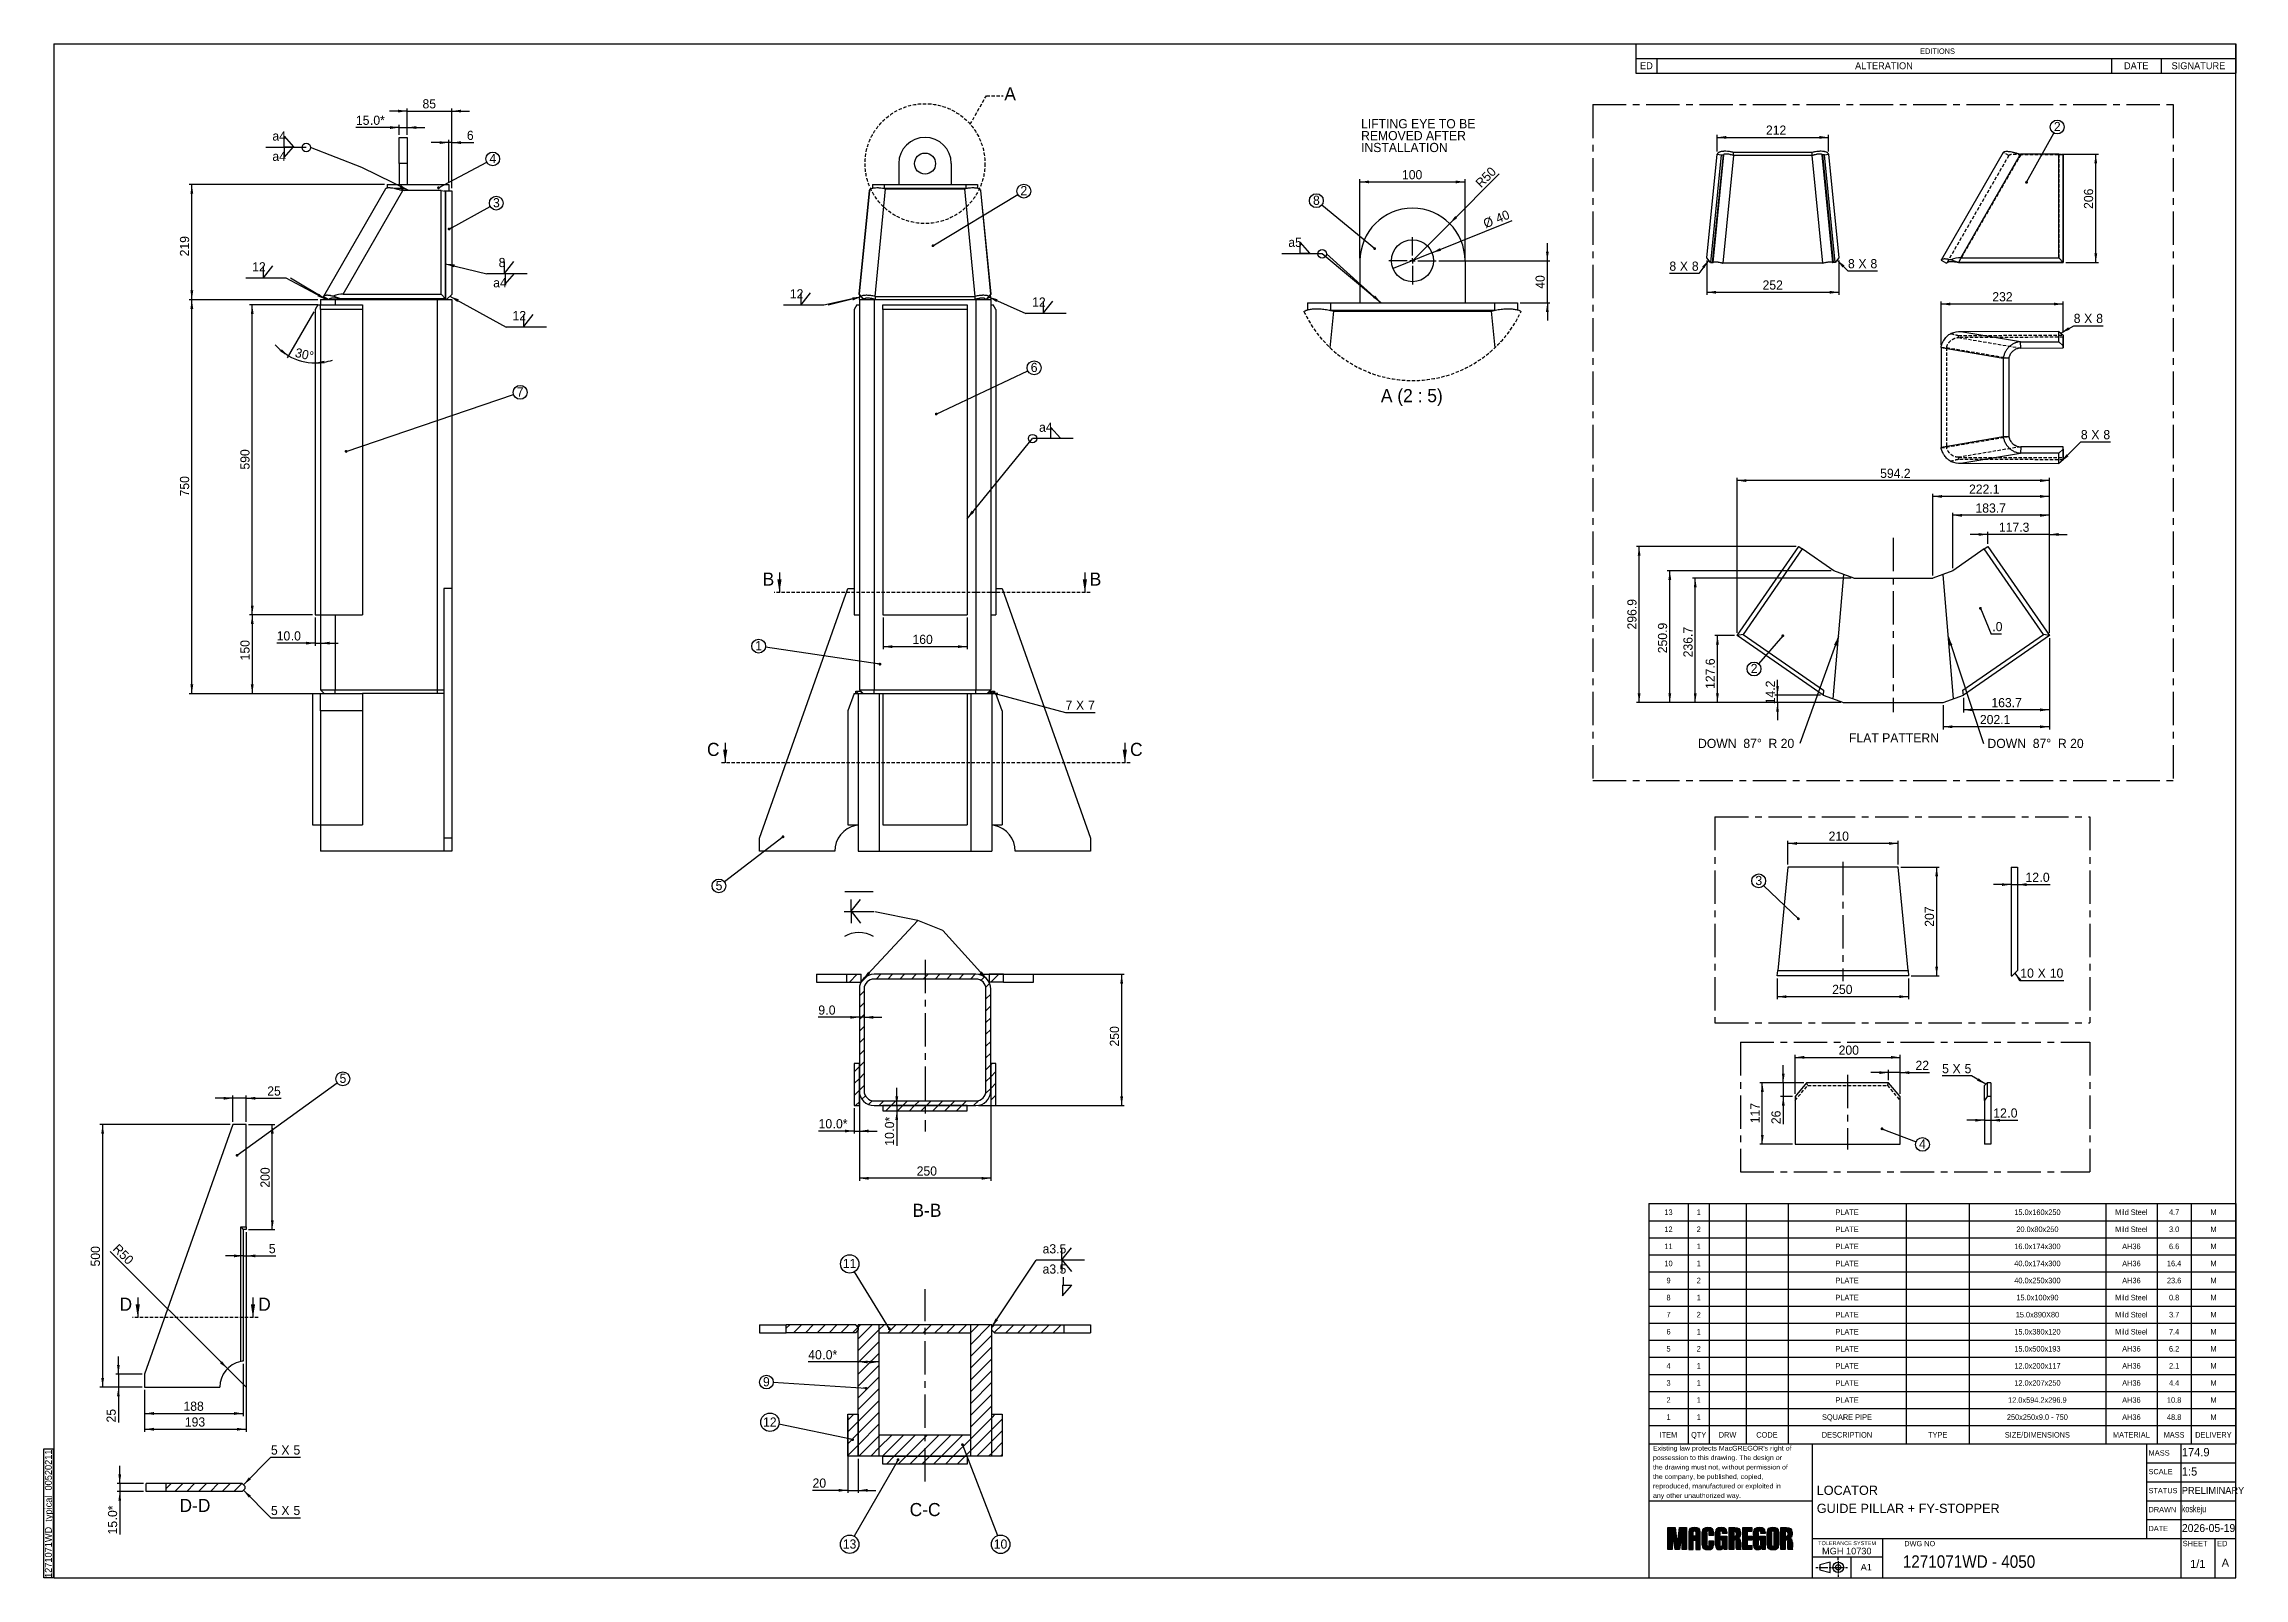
# Model space of a CAD drawing. Header units: millimetres. Extents: x 8 to 4195, y 25 to 2945.
import ezdxf

# ---------------------------------------------------------------- set-up
doc = ezdxf.new("R2010")
doc.units = ezdxf.units.MM
doc.header["$LTSCALE"] = 5
doc.header["$PDSIZE"] = -1
doc.linetypes.add('CENTERX2', pattern=[20.32, 12.7, -2.54, 2.54, -2.54])
doc.linetypes.add('HIDDEN', pattern=[1.905, 1.27, -0.635])
doc.layers.add('AM_0', color=7, linetype='Continuous', lineweight=25)
for name, color, linetype in [('AM_10', 7, 'HIDDEN'), ('AM_3', 6, 'HIDDEN'), ('AM_5', 3, 'Continuous'), ('AM_6', 2, 'Continuous'), ('AM_7', 4, 'CENTERX2'), ('AM_8', 1, 'Continuous')]:
    doc.layers.add(name, color=color, linetype=linetype)
doc.styles.add('SLDTEXTSTYLE0', font='ARIAL.TTF', dxfattribs={"width": 0.948})
doc.styles.add('SLDTEXTSTYLE1', font='ARIAL.TTF')
doc.styles.add('SLDTEXTSTYLE2', font='ARIALN.TTF', dxfattribs={"width": 0.87})
doc.styles.add('SLDTEXTSTYLE3', font='ARIAL.TTF', dxfattribs={"width": 1.061948})
doc.styles.add('SLDTEXTSTYLE4', font='ARIAL.TTF', dxfattribs={"width": 0.9875})
doc.styles.add('SLDTEXTSTYLE5', font='GOTHIC.TTF', dxfattribs={"width": 0.913})
doc.styles.get("Standard").update_dxf_attribs({"font": 'ARIAL.TTF'})
doc.dimstyles.new('SLDDIMSTYLE0', dxfattribs={"dimtxt": 17.5, "dimasz": 17.5, "dimexe": 0, "dimexo": 0.0625, "dimgap": 4.375, "dimtad": 1, "dimdec": 1, "dimrnd": 1e-09, "dimzin": 12, "dimdsep": 46, "dimtxsty": 'SLDTEXTSTYLE0', "dimsah": 1, "dimcen": 0.09, "dimadec": 0, "dimazin": 3, "dimtfac": 1, "dimtdec": 1, "dimtmove": 0, "dimatfit": 0, "dimfxl": 1, "dimfrac": 2, "dimtolj": 1, "dimtzin": 12, "dimarcsym": 0})
doc.dimstyles.new('SLDDIMSTYLE1', dxfattribs={"dimtxt": 17.5, "dimasz": 17.5, "dimexe": 0, "dimexo": 0.0625, "dimgap": 4.375, "dimtad": 1, "dimdec": 1, "dimrnd": 1e-09, "dimzin": 12, "dimdsep": 46, "dimtxsty": 'SLDTEXTSTYLE0', "dimsah": 1, "dimcen": 0.09, "dimadec": 0, "dimazin": 3, "dimtfac": 1, "dimtdec": 1, "dimtofl": 0, "dimtmove": 0, "dimatfit": 3, "dimfxl": 1, "dimfrac": 2, "dimtolj": 1, "dimtzin": 12, "dimarcsym": 0})
doc.dimstyles.new('SLDDIMSTYLE10', dxfattribs={"dimtxt": 17.5, "dimasz": 17.5, "dimexe": 0, "dimexo": 0.0625, "dimgap": 4.375, "dimtad": 1, "dimdec": 1, "dimlfac": 0.5, "dimrnd": 1e-09, "dimzin": 12, "dimdsep": 46, "dimtxsty": 'SLDTEXTSTYLE0', "dimblk1": 'NONE', "dimsah": 1, "dimcen": 0, "dimadec": 0, "dimazin": 3, "dimtfac": 1, "dimtdec": 1, "dimtmove": 0, "dimatfit": 3, "dimldrblk": 'NONE', "dimfxl": 1, "dimfrac": 2, "dimtolj": 1, "dimtzin": 12, "dimarcsym": 0})
doc.dimstyles.new('SLDDIMSTYLE11', dxfattribs={"dimtxt": 17.5, "dimasz": 17.5, "dimexe": 0, "dimexo": 0.0625, "dimgap": 4.375, "dimtad": 1, "dimdec": 1, "dimrnd": 1e-09, "dimzin": 12, "dimdsep": 46, "dimtxsty": 'SLDTEXTSTYLE0', "dimsah": 1, "dimcen": 0, "dimadec": 0, "dimazin": 3, "dimtfac": 1, "dimtdec": 1, "dimtofl": 0, "dimtmove": 0, "dimatfit": 3, "dimfxl": 1, "dimfrac": 2, "dimtolj": 1, "dimtzin": 12, "dimarcsym": 0})
doc.dimstyles.new('SLDDIMSTYLE12', dxfattribs={"dimtxt": 17.5, "dimasz": 17.5, "dimexe": 0, "dimexo": 0.0625, "dimgap": 4.375, "dimtad": 1, "dimdec": 0, "dimrnd": 1e-09, "dimzin": 12, "dimdsep": 46, "dimtxsty": 'SLDTEXTSTYLE0', "dimsah": 1, "dimcen": 0.09, "dimadec": 0, "dimazin": 3, "dimtfac": 1, "dimtdec": 0, "dimtmove": 0, "dimatfit": 0, "dimfxl": 1, "dimfrac": 2, "dimtolj": 1, "dimtzin": 12, "dimarcsym": 0})
doc.dimstyles.new('SLDDIMSTYLE2', dxfattribs={"dimtxt": 17.5, "dimasz": 17.5, "dimexe": 0, "dimexo": 0.0625, "dimgap": 4.375, "dimtad": 1, "dimdec": 4, "dimlfac": 5, "dimzin": 12, "dimdsep": 46, "dimtxsty": 'SLDTEXTSTYLE0', "dimsah": 1, "dimcen": 0.09, "dimadec": 1, "dimazin": 3, "dimtfac": 1, "dimtdec": 1, "dimtofl": 0, "dimtmove": 0, "dimatfit": 3, "dimfxl": 1, "dimfrac": 2, "dimtolj": 1, "dimtzin": 12, "dimarcsym": 0})
doc.dimstyles.new('SLDDIMSTYLE3', dxfattribs={"dimtxt": 0.18, "dimasz": 5.384615, "dimexe": 0, "dimexo": 0.0625, "dimgap": 0, "dimtad": 0, "dimtih": 1, "dimtoh": 1, "dimdec": 0, "dimrnd": 1e-09, "dimzin": 0, "dimdsep": 46, "dimtxsty": 'STANDARD', "dimblk1": 'DOT', "dimblk2": 'DOT', "dimsah": 1, "dimcen": 0.09, "dimadec": 0, "dimazin": 0, "dimtfac": 5.384615, "dimtdec": 0, "dimtofl": 0, "dimtmove": 0, "dimatfit": 3, "dimldrblk": 'DOT', "dimfxl": 1, "dimfrac": 2, "dimtolj": 1, "dimtzin": 0, "dimarcsym": 0})
doc.dimstyles.new('SLDDIMSTYLE4', dxfattribs={"dimtxt": 0.18, "dimasz": 17.5, "dimexe": 0, "dimexo": 0.0625, "dimgap": 0, "dimtad": 0, "dimtih": 1, "dimtoh": 1, "dimdec": 0, "dimrnd": 1e-09, "dimzin": 0, "dimdsep": 46, "dimtxsty": 'STANDARD', "dimsah": 1, "dimcen": 0.09, "dimadec": 0, "dimazin": 0, "dimtfac": 17.5, "dimtdec": 0, "dimtofl": 0, "dimtmove": 0, "dimatfit": 3, "dimfxl": 1, "dimfrac": 2, "dimtolj": 1, "dimtzin": 0, "dimarcsym": 0})
doc.dimstyles.new('SLDDIMSTYLE5', dxfattribs={"dimtxt": 0.18, "dimasz": 17.5, "dimexe": 0, "dimexo": 0.0625, "dimgap": 0, "dimtad": 0, "dimtih": 1, "dimtoh": 1, "dimdec": 0, "dimrnd": 1e-09, "dimzin": 0, "dimdsep": 46, "dimtxsty": 'STANDARD', "dimblk1": 'NONE', "dimblk2": 'NONE', "dimsah": 1, "dimcen": 0.09, "dimadec": 0, "dimazin": 0, "dimtfac": 17.5, "dimtdec": 0, "dimtofl": 0, "dimtmove": 0, "dimatfit": 3, "dimldrblk": 'NONE', "dimfxl": 1, "dimfrac": 2, "dimtolj": 1, "dimtzin": 0, "dimarcsym": 0})
doc.dimstyles.new('SLDDIMSTYLE6', dxfattribs={"dimtxt": 17.5, "dimasz": 17.5, "dimexe": 0, "dimexo": 0.0625, "dimgap": 4.375, "dimtad": 1, "dimdec": 0, "dimrnd": 1e-09, "dimzin": 12, "dimdsep": 46, "dimtxsty": 'SLDTEXTSTYLE0', "dimsah": 1, "dimcen": 0.09, "dimadec": 0, "dimazin": 3, "dimtfac": 1, "dimtdec": 0, "dimtofl": 0, "dimtmove": 0, "dimatfit": 3, "dimfxl": 1, "dimfrac": 2, "dimtolj": 1, "dimtzin": 12, "dimarcsym": 0})
doc.dimstyles.new('SLDDIMSTYLE7', dxfattribs={"dimtxt": 17.5, "dimasz": 17.5, "dimexe": 0, "dimexo": 0.0625, "dimgap": 4.375, "dimtad": 1, "dimdec": 1, "dimlfac": 0.5, "dimrnd": 1e-09, "dimzin": 12, "dimdsep": 46, "dimtxsty": 'SLDTEXTSTYLE0', "dimsah": 1, "dimcen": 0.09, "dimadec": 0, "dimazin": 3, "dimtfac": 1, "dimtdec": 1, "dimtmove": 0, "dimatfit": 0, "dimfxl": 1, "dimfrac": 2, "dimtolj": 1, "dimtzin": 12, "dimarcsym": 0})
doc.dimstyles.new('SLDDIMSTYLE8', dxfattribs={"dimtxt": 17.5, "dimasz": 17.5, "dimexe": 0, "dimexo": 0.0625, "dimgap": 4.375, "dimtad": 1, "dimdec": 1, "dimlfac": 0.5, "dimrnd": 1e-09, "dimzin": 12, "dimdsep": 46, "dimtxsty": 'SLDTEXTSTYLE0', "dimsah": 1, "dimcen": 0.09, "dimadec": 0, "dimazin": 3, "dimtfac": 1, "dimtdec": 1, "dimtofl": 0, "dimtmove": 0, "dimatfit": 3, "dimfxl": 1, "dimfrac": 2, "dimtolj": 1, "dimtzin": 12, "dimarcsym": 0})
doc.dimstyles.new('SLDDIMSTYLE9', dxfattribs={"dimtxt": 17.5, "dimasz": 17.5, "dimexe": 0, "dimexo": 0.0625, "dimgap": 4.375, "dimtad": 1, "dimdec": 1, "dimlfac": 0.5, "dimrnd": 1e-09, "dimzin": 12, "dimdsep": 46, "dimtxsty": 'SLDTEXTSTYLE0', "dimsah": 1, "dimcen": 0, "dimadec": 0, "dimazin": 3, "dimtfac": 1, "dimtdec": 1, "dimtofl": 0, "dimtmove": 0, "dimatfit": 3, "dimfxl": 1, "dimfrac": 2, "dimtolj": 1, "dimtzin": 12, "dimarcsym": 0})

msp = doc.modelspace()

# ---------------------------------------------------------------- texts
at = {"layer": 'AM_10', "char_height": 25, "attachment_point": 1, "style": 'SLDTEXTSTYLE0'}
for s, insert in [('A', (1835.688686, 2862.604194)), ('B', (1375.596356, 1938.820706)), ('B', (1998.165733, 1938.820706)), ('C', (1269.641835, 1614.641124)), ('C', (2074.950204, 1614.641124)), ('D', (151.394032, 558.48454)), ('D', (415.320402, 558.48454))]:
    msp.add_mtext(s, dxfattribs=dict(at, insert=insert))
at = {"layer": 'AM_6'}
for s, insert, char_height, attachment_point, style in [('LIFTING EYE TO BE', (2514.716867, 2801.886753), 17.5, 1, 'SLDTEXTSTYLE0'), ('REMOVED AFTER', (2514.716867, 2779.282585), 17.5, 1, 'SLDTEXTSTYLE0'), ('INSTALLATION', (2514.716867, 2756.678418), 17.5, 1, 'SLDTEXTSTYLE0'), ('A (2 : 5)', (2611.316112, 2288.093706), 25, 2, 'SLDTEXTSTYLE0'), ('FLAT PATTERN', (3443.550564, 1632.894945), 17.5, 1, 'SLDTEXTSTYLE0'), ('B-B', (1688.363134, 737.295875), 25, 2, 'SLDTEXTSTYLE0'), ('possession to this drawing. The design or', (3070.362614, 258.389115), 9, 1, 'SLDTEXTSTYLE3'), ("Existing law protects MacGREGOR's right of", (3070.362614, 276.389115), 9, 1, 'SLDTEXTSTYLE3'), ('MASS', (4013.679986, 268.034582), 10.16, 1, 'SLDTEXTSTYLE1'), ('174.9', (4077.19217, 272.311783), 15.875, 1, 'SLDTEXTSTYLE0'), ('the drawing must not, without permission of', (3070.362614, 240.389115), 9, 1, 'SLDTEXTSTYLE3'), ('the company, be published, copied,', (3070.362614, 222.389115), 9, 1, 'SLDTEXTSTYLE3'), ('SCALE', (4013.679986, 232.304213), 10, 1, 'SLDTEXTSTYLE1'), ('1:5', (4077.191686, 235.624344), 15.875, 1, 'SLDTEXTSTYLE0'), ('D-D', (294.931902, 175.48285), 25, 2, 'SLDTEXTSTYLE0'), ('C-C', (1684.818272, 167.572115), 25, 2, 'SLDTEXTSTYLE0'), ('any other unauthorized way.', (3070.362614, 186.389115), 9, 1, 'SLDTEXTSTYLE3'), ('reproduced, manufactured or exploited in', (3070.362614, 204.389115), 9, 1, 'SLDTEXTSTYLE3'), ('LOCATOR', (3381.993347, 200.581563), 17.5, 1, 'SLDTEXTSTYLE4'), ('STATUS', (4013.679986, 196.149), 10, 1, 'SLDTEXTSTYLE1'), ('PRELIMINARY', (4077.043224, 198.085286), 13.22916667, 1, 'SLDTEXTSTYLE0'), ('GUIDE PILLAR + FY-STOPPER', (3382.19041, 166.126091), 17.5, 1, 'SLDTEXTSTYLE4'), ('DRAWN', (4013.679986, 160.049682), 10, 1, 'SLDTEXTSTYLE1'), ('koskeju', (4076.848698, 163.192166), 13.2291667, 1, 'SLDTEXTSTYLE2'), ('2026-05-19', (4077.192218, 127.448957), 15, 1, 'SLDTEXTSTYLE0'), ('TOLERANCE SYSTEM', (3384.847039, 94.893013), 7.5, 1, 'SLDTEXTSTYLE1'), ('DWG NO', (3548.705428, 95.357422), 10, 1, 'SLDTEXTSTYLE1'), ('DATE', (4013.679986, 123.993817), 10, 1, 'SLDTEXTSTYLE1'), ('SHEET', (4078.727375, 95.545475), 10.16, 1, 'SLDTEXTSTYLE1'), ('ED', (4144.184394, 95.517006), 10.16, 1, 'SLDTEXTSTYLE1'), ('MGH 10730', (3392.21424, 82.380019), 12.5, 1, 'SLDTEXTSTYLE1'), ('A1', (3465.79757, 51.746455), 12.5, 1, 'SLDTEXTSTYLE1'), ('1271071WD - 4050', (3545.897627, 67.994375), 23.8125, 1, 'SLDTEXTSTYLE5'), ('1/1', (4107.432775, 59.366379), 15.23995, 2, 'SLDTEXTSTYLE4'), ('A', (4159.967121, 61.544086), 15.23995, 2, 'SLDTEXTSTYLE4')]:
    msp.add_mtext(s, dxfattribs=dict(at, insert=insert, char_height=char_height, attachment_point=attachment_point, style=style))

# ---------------------------------------------------------------- blocks, each defined once
blk = doc.blocks.new('SW_NOTE_0')
at = {"layer": 'AM_6', "color": 0}
for p, q in [((-18.8, 0.2), (-18.8, 245.9)), ((-18.8, 245.9), (-1.4, 245.9)), ((-1.4, 245.9), (-1.4, 0.2)), ((-1.4, 0.2), (-18.8, 0.2))]:
    blk.add_line(p, q, dxfattribs=at)
at = {"layer": 'AM_6', "color": 0, "insert": (-17.1, 0), "char_height": 13.229, "attachment_point": 1, "rotation": 90, "style": 'SLDTEXTSTYLE0'}
blk.add_mtext('1271071WD_typical_00520211', dxfattribs=at)
blk = doc.blocks.new('SW_TABLEANNOTATION_0')
at = {"layer": 'AM_0', "color": 0}
for p, q in [((0, 0), (0, -27.3)), ((0, 0), (40, 0)), ((40, 0), (905, 0)), ((905, 0), (1000, 0)), ((1000, 0), (1142, 0)), ((1142, 0), (1142, -27.3)), ((0, -27.3), (0, -55.3)), ((0, -27.3), (40, -27.3)), ((40, -27.3), (40, -55.3)), ((40, -27.3), (905, -27.3)), ((905, -27.3), (905, -55.3)), ((905, -27.3), (1000, -27.3)), ((1000, -27.3), (1000, -55.3)), ((1000, -27.3), (1142, -27.3)), ((1142, -27.3), (1142, -55.3)), ((0, -55.3), (40, -55.3)), ((40, -55.3), (905, -55.3)), ((905, -55.3), (1000, -55.3)), ((1000, -55.3), (1142, -55.3))]:
    blk.add_line(p, q, dxfattribs=at)
at = {"layer": 'AM_0', "color": 0, "attachment_point": 1}
for s, insert, char_height, style in [('ED', (7.8, -34.8), 13.23, 'SLDTEXTSTYLE0'), ('ALTERATION', (417.1, -34.8), 13.23, 'SLDTEXTSTYLE0'), ('EDITIONS', (540.9, -8.4), 10.58, 'SLDTEXTSTYLE5'), ('DATE', (929, -34.8), 13.23, 'SLDTEXTSTYLE0'), ('SIGNATURE', (1019.6, -34.8), 13.23, 'SLDTEXTSTYLE0')]:
    blk.add_mtext(s, dxfattribs=dict(at, insert=insert, char_height=char_height, style=style))
blk = doc.blocks.new('SW_TABLEANNOTATION_1')
at = {"layer": 'AM_0', "color": 0}
for p, q in [((0, 422.5), (0, 390)), ((0, 422.5), (75, 422.5)), ((75, 422.5), (75, 390)), ((75, 422.5), (115, 422.5)), ((115, 422.5), (115, 390)), ((115, 422.5), (185, 422.5)), ((185, 422.5), (185, 390)), ((185, 422.5), (265, 422.5)), ((265, 422.5), (265, 390)), ((265, 422.5), (490, 422.5)), ((490, 422.5), (490, 390)), ((490, 422.5), (610, 422.5)), ((610, 422.5), (610, 390)), ((610, 422.5), (870, 422.5)), ((870, 422.5), (870, 390)), ((870, 422.5), (967.5, 422.5)), ((967.5, 422.5), (967.5, 390)), ((967.5, 422.5), (1032.5, 422.5)), ((1032.5, 422.5), (1032.5, 390)), ((1032.5, 422.5), (1117.5, 422.5)), ((1117.5, 422.5), (1117.5, 390)), ((0, 390), (0, 357.5)), ((0, 390), (75, 390)), ((75, 390), (75, 357.5)), ((75, 390), (115, 390)), ((115, 390), (115, 357.5)), ((115, 390), (185, 390)), ((185, 390), (185, 357.5)), ((185, 390), (265, 390)), ((265, 390), (265, 357.5)), ((265, 390), (490, 390)), ((490, 390), (490, 357.5)), ((490, 390), (610, 390)), ((610, 390), (610, 357.5)), ((610, 390), (870, 390)), ((870, 390), (870, 357.5)), ((870, 390), (967.5, 390)), ((967.5, 390), (967.5, 357.5)), ((967.5, 390), (1032.5, 390)), ((1032.5, 390), (1032.5, 357.5)), ((1032.5, 390), (1117.5, 390)), ((1117.5, 390), (1117.5, 357.5)), ((0, 357.5), (0, 325)), ((0, 357.5), (75, 357.5)), ((75, 357.5), (75, 325)), ((75, 357.5), (115, 357.5)), ((115, 357.5), (115, 325)), ((115, 357.5), (185, 357.5)), ((185, 357.5), (185, 325)), ((185, 357.5), (265, 357.5)), ((265, 357.5), (265, 325)), ((265, 357.5), (490, 357.5)), ((490, 357.5), (490, 325)), ((490, 357.5), (610, 357.5)), ((610, 357.5), (610, 325)), ((610, 357.5), (870, 357.5)), ((870, 357.5), (870, 325)), ((870, 357.5), (967.5, 357.5)), ((967.5, 357.5), (967.5, 325)), ((967.5, 357.5), (1032.5, 357.5)), ((1032.5, 357.5), (1032.5, 325)), ((1032.5, 357.5), (1117.5, 357.5)), ((1117.5, 357.5), (1117.5, 325)), ((0, 325), (0, 292.5)), ((0, 325), (75, 325)), ((75, 325), (75, 292.5)), ((75, 325), (115, 325)), ((115, 325), (115, 292.5)), ((115, 325), (185, 325)), ((185, 325), (185, 292.5)), ((185, 325), (265, 325)), ((265, 325), (265, 292.5)), ((265, 325), (490, 325)), ((490, 325), (490, 292.5)), ((490, 325), (610, 325)), ((610, 325), (610, 292.5)), ((610, 325), (870, 325)), ((870, 325), (870, 292.5)), ((870, 325), (967.5, 325)), ((967.5, 325), (967.5, 292.5)), ((967.5, 325), (1032.5, 325)), ((1032.5, 325), (1032.5, 292.5)), ((1032.5, 325), (1117.5, 325)), ((1117.5, 325), (1117.5, 292.5)), ((0, 292.5), (0, 260)), ((0, 292.5), (75, 292.5)), ((0, 260), (0, 227.5)), ((0, 260), (75, 260)), ((75, 292.5), (75, 260)), ((75, 292.5), (115, 292.5)), ((75, 260), (75, 227.5)), ((75, 260), (115, 260)), ((115, 292.5), (115, 260)), ((115, 292.5), (185, 292.5)), ((115, 260), (115, 227.5)), ((115, 260), (185, 260)), ((185, 292.5), (185, 260)), ((185, 292.5), (265, 292.5)), ((185, 260), (185, 227.5)), ((185, 260), (265, 260)), ((265, 292.5), (265, 260)), ((265, 292.5), (490, 292.5)), ((265, 260), (265, 227.5)), ((265, 260), (490, 260)), ((490, 292.5), (490, 260)), ((490, 292.5), (610, 292.5)), ((490, 260), (490, 227.5)), ((490, 260), (610, 260)), ((610, 292.5), (610, 260)), ((610, 292.5), (870, 292.5)), ((610, 260), (610, 227.5)), ((610, 260), (870, 260)), ((870, 292.5), (870, 260)), ((870, 292.5), (967.5, 292.5)), ((870, 260), (870, 227.5)), ((870, 260), (967.5, 260)), ((967.5, 292.5), (967.5, 260)), ((967.5, 292.5), (1032.5, 292.5)), ((967.5, 260), (967.5, 227.5)), ((967.5, 260), (1032.5, 260)), ((1032.5, 292.5), (1032.5, 260)), ((1032.5, 292.5), (1117.5, 292.5)), ((1032.5, 260), (1032.5, 227.5)), ((1032.5, 260), (1117.5, 260)), ((1117.5, 292.5), (1117.5, 260)), ((1117.5, 260), (1117.5, 227.5)), ((0, 227.5), (0, 195)), ((0, 227.5), (75, 227.5)), ((75, 227.5), (75, 195)), ((75, 227.5), (115, 227.5)), ((115, 227.5), (115, 195)), ((115, 227.5), (185, 227.5)), ((185, 227.5), (185, 195)), ((185, 227.5), (265, 227.5)), ((265, 227.5), (265, 195)), ((265, 227.5), (490, 227.5)), ((490, 227.5), (490, 195)), ((490, 227.5), (610, 227.5)), ((610, 227.5), (610, 195)), ((610, 227.5), (870, 227.5)), ((870, 227.5), (870, 195)), ((870, 227.5), (967.5, 227.5)), ((967.5, 227.5), (967.5, 195)), ((967.5, 227.5), (1032.5, 227.5)), ((1032.5, 227.5), (1032.5, 195)), ((1032.5, 227.5), (1117.5, 227.5)), ((1117.5, 227.5), (1117.5, 195)), ((0, 195), (0, 162.5)), ((0, 195), (75, 195)), ((75, 195), (75, 162.5)), ((75, 195), (115, 195)), ((115, 195), (115, 162.5)), ((115, 195), (185, 195)), ((185, 195), (185, 162.5)), ((185, 195), (265, 195)), ((265, 195), (265, 162.5)), ((265, 195), (490, 195)), ((490, 195), (490, 162.5)), ((490, 195), (610, 195)), ((610, 195), (610, 162.5)), ((610, 195), (870, 195)), ((870, 195), (870, 162.5)), ((870, 195), (967.5, 195)), ((967.5, 195), (967.5, 162.5)), ((967.5, 195), (1032.5, 195)), ((1032.5, 195), (1032.5, 162.5)), ((1032.5, 195), (1117.5, 195)), ((1117.5, 195), (1117.5, 162.5)), ((0, 162.5), (0, 130)), ((0, 162.5), (75, 162.5)), ((0, 130), (0, 97.5)), ((0, 130), (75, 130)), ((75, 162.5), (75, 130)), ((75, 162.5), (115, 162.5)), ((75, 130), (75, 97.5)), ((75, 130), (115, 130)), ((115, 162.5), (115, 130)), ((115, 162.5), (185, 162.5)), ((115, 130), (115, 97.5)), ((115, 130), (185, 130)), ((185, 162.5), (185, 130)), ((185, 162.5), (265, 162.5)), ((185, 130), (185, 97.5)), ((185, 130), (265, 130)), ((265, 162.5), (265, 130)), ((265, 162.5), (490, 162.5)), ((265, 130), (265, 97.5)), ((265, 130), (490, 130)), ((490, 162.5), (490, 130)), ((490, 162.5), (610, 162.5)), ((490, 130), (490, 97.5)), ((490, 130), (610, 130)), ((610, 162.5), (610, 130)), ((610, 162.5), (870, 162.5)), ((610, 130), (610, 97.5)), ((610, 130), (870, 130)), ((870, 162.5), (870, 130)), ((870, 162.5), (967.5, 162.5)), ((870, 130), (870, 97.5)), ((870, 130), (967.5, 130)), ((967.5, 162.5), (967.5, 130)), ((967.5, 162.5), (1032.5, 162.5)), ((967.5, 130), (967.5, 97.5)), ((967.5, 130), (1032.5, 130)), ((1032.5, 162.5), (1032.5, 130)), ((1032.5, 162.5), (1117.5, 162.5)), ((1032.5, 130), (1032.5, 97.5)), ((1032.5, 130), (1117.5, 130)), ((1117.5, 162.5), (1117.5, 130)), ((1117.5, 130), (1117.5, 97.5)), ((0, 97.5), (0, 65)), ((0, 97.5), (75, 97.5)), ((75, 97.5), (75, 65)), ((75, 97.5), (115, 97.5)), ((115, 97.5), (115, 65)), ((115, 97.5), (185, 97.5)), ((185, 97.5), (185, 65)), ((185, 97.5), (265, 97.5)), ((265, 97.5), (265, 65)), ((265, 97.5), (490, 97.5)), ((490, 97.5), (490, 65)), ((490, 97.5), (610, 97.5)), ((610, 97.5), (610, 65)), ((610, 97.5), (870, 97.5)), ((870, 97.5), (870, 65)), ((870, 97.5), (967.5, 97.5)), ((967.5, 97.5), (967.5, 65)), ((967.5, 97.5), (1032.5, 97.5)), ((1032.5, 97.5), (1032.5, 65)), ((1032.5, 97.5), (1117.5, 97.5)), ((1117.5, 97.5), (1117.5, 65)), ((0, 65), (0, 32.5)), ((0, 65), (75, 65)), ((75, 65), (75, 32.5)), ((75, 65), (115, 65)), ((115, 65), (115, 32.5)), ((115, 65), (185, 65)), ((185, 65), (185, 32.5)), ((185, 65), (265, 65)), ((265, 65), (265, 32.5)), ((265, 65), (490, 65)), ((490, 65), (490, 32.5)), ((490, 65), (610, 65)), ((610, 65), (610, 32.5)), ((610, 65), (870, 65)), ((870, 65), (870, 32.5)), ((870, 65), (967.5, 65)), ((967.5, 65), (967.5, 32.5)), ((967.5, 65), (1032.5, 65)), ((1032.5, 65), (1032.5, 32.5)), ((1032.5, 65), (1117.5, 65)), ((1117.5, 65), (1117.5, 32.5)), ((0, 32.5), (0, 0)), ((0, 32.5), (75, 32.5)), ((0, 0), (0, -35)), ((0, 0), (75, 0)), ((75, 32.5), (75, 0)), ((75, 32.5), (115, 32.5)), ((75, 0), (75, -35)), ((75, 0), (115, 0)), ((115, 32.5), (115, 0)), ((115, 32.5), (185, 32.5)), ((115, 0), (115, -35)), ((115, 0), (185, 0)), ((185, 32.5), (185, 0)), ((185, 32.5), (265, 32.5)), ((185, 0), (185, -35)), ((185, 0), (265, 0)), ((265, 32.5), (265, 0)), ((265, 32.5), (490, 32.5)), ((265, 0), (265, -35)), ((265, 0), (490, 0)), ((490, 32.5), (490, 0)), ((490, 32.5), (610, 32.5)), ((490, 0), (490, -35)), ((490, 0), (610, 0)), ((610, 32.5), (610, 0)), ((610, 32.5), (870, 32.5)), ((610, 0), (610, -35)), ((610, 0), (870, 0)), ((870, 32.5), (870, 0)), ((870, 32.5), (967.5, 32.5)), ((870, 0), (870, -35)), ((870, 0), (967.5, 0)), ((967.5, 32.5), (967.5, 0)), ((967.5, 32.5), (1032.5, 32.5)), ((967.5, 0), (967.5, -35)), ((967.5, 0), (1032.5, 0)), ((1032.5, 32.5), (1032.5, 0)), ((1032.5, 32.5), (1117.5, 32.5)), ((1032.5, 0), (1032.5, -35)), ((1032.5, 0), (1117.5, 0)), ((1117.5, 32.5), (1117.5, 0)), ((1117.5, 0), (1117.5, -35)), ((0, -35), (75, -35)), ((75, -35), (115, -35)), ((115, -35), (185, -35)), ((185, -35), (265, -35)), ((265, -35), (490, -35)), ((490, -35), (610, -35)), ((610, -35), (870, -35)), ((870, -35), (967.5, -35)), ((967.5, -35), (1032.5, -35)), ((1032.5, -35), (1117.5, -35))]:
    blk.add_line(p, q, dxfattribs=at)
at = {"layer": 'AM_0', "color": 0, "attachment_point": 1, "style": 'SLDTEXTSTYLE0'}
for s, insert, char_height in [('13', (29.7, 411.5), 10.58), ('12', (29.7, 379), 10.58), ('2', (91.1, 379), 10.6), ('1', (91.1, 411.5), 10.6), ('PLATE', (355.2, 411.5), 10.58), ('PLATE', (355.2, 379), 10.58), ('15.0x160x250', (695.7, 411.5), 10.583), ('20.0x80x250', (699.6, 379), 10.583), ('Mild Steel', (887.8, 411.5), 10.58), ('Mild Steel', (887.8, 379), 10.58), ('4.7', (990.2, 411.5), 10.58), ('3.0', (990.2, 379), 10.58), ('M', (1069.1, 411.5), 10.6), ('M', (1069.1, 379), 10.6), ('11', (29.7, 346.5), 10.58), ('1', (91.1, 346.5), 10.6), ('PLATE', (355.2, 346.5), 10.58), ('16.0x174x300', (695.7, 346.5), 10.583), ('AH36', (901.1, 346.5), 10.58), ('6.6', (990.2, 346.5), 10.58), ('M', (1069.1, 346.5), 10.6), ('10', (29.7, 314), 10.58), ('1', (91.1, 314), 10.6), ('PLATE', (355.2, 314), 10.58), ('40.0x174x300', (695.7, 314), 10.583), ('AH36', (901.1, 314), 10.58), ('16.4', (986.3, 314), 10.58), ('M', (1069.1, 314), 10.6), ('9', (33.6, 281.5), 10.6), ('2', (91.1, 281.5), 10.6), ('PLATE', (355.2, 281.5), 10.58), ('40.0x250x300', (695.7, 281.5), 10.583), ('AH36', (901.1, 281.5), 10.58), ('23.6', (986.3, 281.5), 10.58), ('M', (1069.1, 281.5), 10.6), ('8', (33.6, 249), 10.6), ('7', (33.6, 216.5), 10.6), ('2', (91.1, 216.5), 10.6), ('1', (91.1, 249), 10.6), ('PLATE', (355.2, 249), 10.58), ('PLATE', (355.2, 216.5), 10.58), ('15.0x890X80', (698.5, 216.5), 10.583), ('15.0x100x90', (699.6, 249), 10.583), ('Mild Steel', (887.8, 249), 10.58), ('Mild Steel', (887.8, 216.5), 10.58), ('0.8', (990.2, 249), 10.58), ('3.7', (990.2, 216.5), 10.58), ('M', (1069.1, 249), 10.6), ('M', (1069.1, 216.5), 10.6), ('6', (33.6, 184), 10.6), ('1', (91.1, 184), 10.6), ('PLATE', (355.2, 184), 10.58), ('15.0x380x120', (695.7, 184), 10.583), ('Mild Steel', (887.8, 184), 10.58), ('7.4', (990.2, 184), 10.58), ('M', (1069.1, 184), 10.6), ('5', (33.6, 151.5), 10.6), ('2', (91.1, 151.5), 10.6), ('PLATE', (355.2, 151.5), 10.58), ('15.0x500x193', (695.7, 151.5), 10.583), ('AH36', (901.1, 151.5), 10.58), ('6.2', (990.2, 151.5), 10.58), ('M', (1069.1, 151.5), 10.6), ('4', (33.6, 119), 10.6), ('3', (33.6, 86.5), 10.6), ('1', (91.1, 119), 10.6), ('1', (91.1, 86.5), 10.6), ('PLATE', (355.2, 119), 10.58), ('PLATE', (355.2, 86.5), 10.58), ('12.0x200x117', (695.7, 119), 10.583), ('12.0x207x250', (695.7, 86.5), 10.583), ('AH36', (901.1, 119), 10.58), ('AH36', (901.1, 86.5), 10.58), ('4.4', (990.2, 86.5), 10.58), ('2.1', (990.2, 119), 10.58), ('M', (1069.1, 119), 10.6), ('M', (1069.1, 86.5), 10.6), ('2', (33.6, 54), 10.6), ('1', (91.1, 54), 10.6), ('PLATE', (355.2, 54), 10.58), ('12.0x594.2x296.9', (683.9, 54), 10.583), ('AH36', (901.1, 54), 10.58), ('10.8', (986.3, 54), 10.58), ('M', (1069.1, 54), 10.6), ('1', (33.6, 21.5), 10.6), ('1', (91.1, 21.5), 10.6), ('SQUARE PIPE', (329.7, 21.5), 10.583), ('250x250x9.0 - 750', (681.6, 21.5), 10.583), ('AH36', (901.1, 21.5), 10.58), ('48.8', (986.3, 21.5), 10.58), ('M', (1069.1, 21.5), 10.6), ('ITEM', (20.6, -12.3), 10.58), ('QTY', (80.5, -12.3), 10.58), ('DRW', (133.1, -12.3), 10.58), ('CODE', (204.6, -12.3), 10.58), ('DESCRIPTION', (329.3, -12.3), 10.583), ('TYPE', (531.6, -12.3), 10.58), ('SIZE/DIMENSIONS', (677.7, -12.3), 10.583), ('MATERIAL', (883.5, -12.3), 10.58), ('MASS', (980, -12.3), 10.58), ('DELIVERY', (1040.1, -12.3), 10.58)]:
    blk.add_mtext(s, dxfattribs=dict(at, insert=insert, char_height=char_height))
blk = doc.blocks.new('_D')
at = {"layer": 'AM_5'}
for p, q in [((778, 2757.2), (744.3, 2757.2)), ((778, 2682.2), (778, 2762.2)), ((784, 2757.2), (778, 2757.2)), ((784, 2670.2), (784, 2762.2)), ((784, 2757.2), (825.9, 2757.2))]:
    blk.add_line(p, q, dxfattribs=at)
for points in [[(778, 2757.2), (760.5, 2759.9), (760.5, 2754.5)], [(784, 2757.2), (801.5, 2754.5), (801.5, 2759.9)]]:
    blk.add_solid(points, dxfattribs=at)
at = {"layer": 'AM_5', "insert": (812.6, 2779.8), "char_height": 17.5, "attachment_point": 1, "style": 'SLDTEXTSTYLE0'}
blk.add_mtext('6', dxfattribs=at)
blk = doc.blocks.new('_D_1')
at = {"layer": 'AM_5'}
for p, q in [((529, 2458.2), (284, 2458.2)), ((289, 1708.2), (289, 2458.2)), ((557, 1708.2), (284, 1708.2))]:
    blk.add_line(p, q, dxfattribs=at)
for points in [[(289, 2458.2), (286.3, 2440.7), (291.7, 2440.7)], [(289, 1708.2), (291.7, 1725.7), (286.3, 1725.7)]]:
    blk.add_solid(points, dxfattribs=at)
at = {"layer": 'AM_5', "insert": (266.4, 2083.7), "char_height": 17.5, "attachment_point": 1, "rotation": 90, "style": 'SLDTEXTSTYLE0'}
blk.add_mtext('750', dxfattribs=at)
blk = doc.blocks.new('_D_2')
at = {"layer": 'AM_5'}
for p, q in [((656, 2677.2), (284, 2677.2)), ((289, 2458.2), (289, 2677.2)), ((529, 2458.2), (284, 2458.2))]:
    blk.add_line(p, q, dxfattribs=at)
for points in [[(289, 2677.2), (286.3, 2659.7), (291.7, 2659.7)], [(289, 2458.2), (291.7, 2475.7), (286.3, 2475.7)]]:
    blk.add_solid(points, dxfattribs=at)
at = {"layer": 'AM_5', "insert": (266.4, 2540.6), "char_height": 17.5, "attachment_point": 1, "rotation": 90, "style": 'SLDTEXTSTYLE0'}
blk.add_mtext('219', dxfattribs=at)
blk = doc.blocks.new('_D_3')
at = {"layer": 'AM_5'}
for p, q in [((529, 2448.2), (399, 2448.2)), ((404, 1858.2), (404, 2448.2)), ((519, 1858.2), (399, 1858.2))]:
    blk.add_line(p, q, dxfattribs=at)
for points in [[(404, 2448.2), (401.3, 2430.7), (406.7, 2430.7)], [(404, 1858.2), (406.7, 1875.7), (401.3, 1875.7)]]:
    blk.add_solid(points, dxfattribs=at)
at = {"layer": 'AM_5', "insert": (381.4, 2134.8), "char_height": 17.5, "attachment_point": 1, "rotation": 90, "style": 'SLDTEXTSTYLE0'}
blk.add_mtext('590', dxfattribs=at)
blk = doc.blocks.new('_D_4')
at = {"layer": 'AM_5'}
blk.add_line((521.5, 2435.2), (470.6, 2347.2), dxfattribs=at)
for start, end in [(221.2623, 240), (240, 270), (270, 288.7377)]:
    blk.add_arc((524, 2439.6), 101.7, start, end, dxfattribs=at)
for points in [[(473.1, 2351.5), (460.3, 2363.7), (457.2, 2359.3)], [(524, 2337.9), (541.6, 2336.7), (541.2, 2342)]]:
    blk.add_solid(points, dxfattribs=at)
at = {"layer": 'AM_5', "insert": (488.3, 2366.6), "char_height": 17.5, "attachment_point": 1, "rotation": 346.8494, "style": 'SLDTEXTSTYLE0'}
blk.add_mtext('30°', dxfattribs=at)
blk = doc.blocks.new('_D_5')
at = {"layer": 'AM_5'}
for p, q in [((524, 1853.2), (524, 1799.4)), ((524, 1804.4), (450.6, 1804.4)), ((524, 1804.4), (534, 1804.4)), ((534, 1804.4), (567.6, 1804.4))]:
    blk.add_line(p, q, dxfattribs=at)
for points in [[(524, 1804.4), (506.5, 1807.1), (506.5, 1801.7)], [(534, 1804.4), (551.5, 1801.7), (551.5, 1807.1)]]:
    blk.add_solid(points, dxfattribs=at)
at = {"layer": 'AM_5', "char_height": 17.5, "attachment_point": 1, "style": 'SLDTEXTSTYLE0'}
for s, insert in [('10', (450.6, 1827)), ('.0', (477.3, 1827))]:
    blk.add_mtext(s, dxfattribs=dict(at, insert=insert))
blk = doc.blocks.new('_D_6')
at = {"layer": 'AM_5'}
for p, q in [((519, 1858.2), (399, 1858.2)), ((404, 1858.2), (404, 1708.2)), ((557, 1708.2), (399, 1708.2))]:
    blk.add_line(p, q, dxfattribs=at)
for points in [[(404, 1858.2), (401.3, 1840.7), (406.7, 1840.7)], [(404, 1708.2), (406.7, 1725.7), (401.3, 1725.7)]]:
    blk.add_solid(points, dxfattribs=at)
at = {"layer": 'AM_5', "insert": (381.4, 1771.6), "char_height": 17.5, "attachment_point": 1, "rotation": 90, "style": 'SLDTEXTSTYLE0'}
blk.add_mtext('150', dxfattribs=at)
blk = doc.blocks.new('_D_7')
at = {"layer": 'AM_5'}
for p, q in [((699, 2817.2), (665.3, 2817.2)), ((699, 2772.2), (699, 2822.2)), ((699, 2817.2), (784, 2817.2)), ((784, 2670.2), (784, 2822.2)), ((784, 2817.2), (817.6, 2817.2))]:
    blk.add_line(p, q, dxfattribs=at)
for points in [[(699, 2817.2), (681.5, 2819.9), (681.5, 2814.5)], [(784, 2817.2), (801.5, 2814.5), (801.5, 2819.9)]]:
    blk.add_solid(points, dxfattribs=at)
at = {"layer": 'AM_5', "insert": (728.1, 2839.8), "char_height": 17.5, "attachment_point": 1, "style": 'SLDTEXTSTYLE0'}
blk.add_mtext('85', dxfattribs=at)
blk = doc.blocks.new('_D_8')
at = {"layer": 'AM_5'}
for p, q in [((684, 2785.9), (601.4, 2785.9)), ((684, 2772.2), (684, 2790.9)), ((684, 2785.9), (699, 2785.9)), ((699, 2772.2), (699, 2790.9)), ((699, 2785.9), (732.6, 2785.9))]:
    blk.add_line(p, q, dxfattribs=at)
for points in [[(684, 2785.9), (666.5, 2788.6), (666.5, 2783.2)], [(699, 2785.9), (716.5, 2783.2), (716.5, 2788.6)]]:
    blk.add_solid(points, dxfattribs=at)
at = {"layer": 'AM_5', "char_height": 17.5, "attachment_point": 1, "style": 'SLDTEXTSTYLE0'}
for s, insert in [('15', (601.4, 2808.5)), ('.0*', (628.1, 2808.5))]:
    blk.add_mtext(s, dxfattribs=dict(at, insert=insert))
blk = doc.blocks.new('SW_NOTE_0_1')
at = {"layer": 'AM_6', "color": 0}
blk.add_circle((11.5, 6.1), 13.1, dxfattribs=at)
at = {"layer": 'AM_6', "color": 0, "insert": (11.7, 15.8), "char_height": 17.5, "attachment_point": 2, "style": 'SLDTEXTSTYLE0'}
blk.add_mtext('4', dxfattribs=at)
blk = doc.blocks.new('_Dot')
at = {"color": 0, "linetype": 'ByBlock', "lineweight": -2}
blk.add_line((-0.5, 0), (-1, 0), dxfattribs=at)
at = {"color": 0, "linetype": 'ByBlock', "const_width": 0.5}
blk.add_lwpolyline([(-0.25, 0, 1), (0.25, 0, 1)], format="xyb", close=True, dxfattribs=at)
blk = doc.blocks.new('SW_NOTE_0_2')
at = {"layer": 'AM_6', "color": 0}
blk.add_circle((11.4, 6.3), 13.1, dxfattribs=at)
at = {"layer": 'AM_6', "color": 0, "insert": (11.6, 15.8), "char_height": 17.5, "attachment_point": 2, "style": 'SLDTEXTSTYLE0'}
blk.add_mtext('3', dxfattribs=at)
blk = doc.blocks.new('SW_NOTE_0_3')
at = {"layer": 'AM_6', "color": 0}
blk.add_circle((12.5, 4.2), 13.2, dxfattribs=at)
at = {"layer": 'AM_6', "color": 0, "insert": (12.5, 13.7), "char_height": 17.5, "attachment_point": 2, "style": 'SLDTEXTSTYLE0'}
blk.add_mtext('7', dxfattribs=at)
blk = doc.blocks.new('SW_SYMBOL_JWELD_FILL')
at = {"layer": 'AM_5', "color": 0}
for p, q in [((500, 0), (500, 4500)), ((500, 4500), (4500, 0)), ((500, 0), (4500, 0))]:
    blk.add_line(p, q, dxfattribs=at)
blk = doc.blocks.new('SW_WELDSYMBOL_0')
at = {"layer": 'AM_5', "color": 0}
blk.add_line((44.4, -3.2), (-32.5, -3.2), dxfattribs=at)
blk.add_circle((44.4, -3.2), 8.15, dxfattribs=at)
at = {"layer": 'AM_5', "color": 0, "xscale": 0.0045117371, "yscale": 0.0045117371, "zscale": 0.0045117371}
blk.add_blockref('SW_SYMBOL_JWELD_FILL', (0, -2.3), dxfattribs=at)
at = {"layer": 'AM_5', "color": 0, "extrusion": (0, 0, -1), "xscale": 0.0045117371, "yscale": 0.0045117371, "zscale": 0.0045117371, "rotation": 180}
blk.add_blockref('SW_SYMBOL_JWELD_FILL', (0, -2.3), dxfattribs=at)
at = {"layer": 'AM_5', "color": 0, "char_height": 17.5, "attachment_point": 1, "style": 'SLDTEXTSTYLE0'}
for insert in [(-20.2, 27.3), (-20.2, -11.3)]:
    blk.add_mtext('a4', dxfattribs=dict(at, insert=insert))
blk = doc.blocks.new('SW_SYMBOL_JWELD_BUSB')
at = {"layer": 'AM_5', "color": 0}
for q in [(1000, 5000), (5000, 5000)]:
    blk.add_line((1000, 0), q, dxfattribs=at)
blk = doc.blocks.new('SW_WELDSYMBOL_1')
at = {"layer": 'AM_5', "color": 0}
blk.add_line((76.9, 0), (0, 0), dxfattribs=at)
at = {"layer": 'AM_5', "color": 0, "xscale": 0.0045117371, "yscale": 0.0045117371, "zscale": 0.0045117371}
blk.add_blockref('SW_SYMBOL_JWELD_BUSB', (29.2, 1), dxfattribs=at)
at = {"layer": 'AM_5', "color": 0, "extrusion": (0, 0, -1), "xscale": 0.0045117371, "yscale": 0.0045117371, "zscale": 0.0045117371, "rotation": 180}
blk.add_blockref('SW_SYMBOL_JWELD_FILL', (-32.5, 1), dxfattribs=at)
at = {"layer": 'AM_5', "color": 0, "char_height": 17.5, "attachment_point": 1, "style": 'SLDTEXTSTYLE0'}
for s, insert in [('8', (22.6, 30.5)), ('a4', (12.3, -8))]:
    blk.add_mtext(s, dxfattribs=dict(at, insert=insert))
blk = doc.blocks.new('SW_WELDSYMBOL_2')
at = {"layer": 'AM_5', "color": 0}
blk.add_line((76.9, 0), (0, 0), dxfattribs=at)
at = {"layer": 'AM_5', "color": 0, "xscale": 0.0045117371, "yscale": 0.0045117371, "zscale": 0.0045117371}
blk.add_blockref('SW_SYMBOL_JWELD_BUSB', (29.2, 1), dxfattribs=at)
at = {"layer": 'AM_5', "color": 0, "insert": (12.3, 30.5), "char_height": 17.5, "attachment_point": 1, "style": 'SLDTEXTSTYLE0'}
blk.add_mtext('12', dxfattribs=at)
blk = doc.blocks.new('SW_WELDSYMBOL_3')
at = {"layer": 'AM_5', "color": 0}
for p, q in [((-8.2, 0), (-85.1, 0)), ((67.8, -40.7), (-8.2, 0))]:
    blk.add_line(p, q, dxfattribs=at)
at = {"layer": 'AM_5', "color": 0, "xscale": 0.0045117371, "yscale": 0.0045117371, "zscale": 0.0045117371}
blk.add_blockref('SW_SYMBOL_JWELD_BUSB', (-55.9, 1), dxfattribs=at)
at = {"layer": 'AM_5', "color": 0, "insert": (-72.8, 30.5), "char_height": 17.5, "attachment_point": 1, "style": 'SLDTEXTSTYLE0'}
blk.add_mtext('12', dxfattribs=at)
blk = doc.blocks.new('SW_CHAMFER_DIMENSION_0')
at = {"layer": 'AM_5', "color": 0}
for p, q in [((-146.2, 39.2), (0, 0)), ((0, 0), (56.1, 0))]:
    blk.add_line(p, q, dxfattribs=at)
blk.add_solid([(-146.2, 39.2), (-129.9, 32), (-128.6, 37.2)], dxfattribs=at)
at = {"layer": 'AM_5', "color": 0, "char_height": 17.5, "attachment_point": 1, "style": 'SLDTEXTSTYLE0'}
for s, insert in [('7', (0, 22.6)), (' X ', (13.4, 22.6)), ('7', (42.8, 22.6))]:
    blk.add_mtext(s, dxfattribs=dict(at, insert=insert))
blk = doc.blocks.new('_D_9')
at = {"layer": 'AM_5'}
for p, q in [((1604.7, 1853.2), (1604.7, 1792.7)), ((1764.7, 1853.2), (1764.7, 1792.7)), ((1604.7, 1797.7), (1764.7, 1797.7))]:
    blk.add_line(p, q, dxfattribs=at)
for points in [[(1604.7, 1797.7), (1622.2, 1795), (1622.2, 1800.4)], [(1764.7, 1797.7), (1747.2, 1800.4), (1747.2, 1795)]]:
    blk.add_solid(points, dxfattribs=at)
at = {"layer": 'AM_5', "insert": (1660.8, 1820.3), "char_height": 17.5, "attachment_point": 1, "style": 'SLDTEXTSTYLE0'}
blk.add_mtext('160', dxfattribs=at)
blk = doc.blocks.new('SW_NOTE_0_4')
at = {"layer": 'AM_6', "color": 0}
blk.add_circle((12.1, 5.7), 13.3, dxfattribs=at)
at = {"layer": 'AM_6', "color": 0, "insert": (12.2, 15.3), "char_height": 17.5, "attachment_point": 2, "style": 'SLDTEXTSTYLE0'}
blk.add_mtext('6', dxfattribs=at)
blk = doc.blocks.new('SW_NOTE_0_5')
at = {"layer": 'AM_6', "color": 0}
blk.add_circle((11.3, 6.8), 13.2, dxfattribs=at)
at = {"layer": 'AM_6', "color": 0, "insert": (11.4, 16.5), "char_height": 17.5, "attachment_point": 2, "style": 'SLDTEXTSTYLE0'}
blk.add_mtext('2', dxfattribs=at)
blk = doc.blocks.new('SW_NOTE_0_6')
at = {"layer": 'AM_6', "color": 0}
blk.add_circle((-13, 1.9), 13.2, dxfattribs=at)
at = {"layer": 'AM_6', "color": 0, "insert": (-12.9, 11.6), "char_height": 17.5, "attachment_point": 2, "style": 'SLDTEXTSTYLE0'}
blk.add_mtext('1', dxfattribs=at)
blk = doc.blocks.new('SW_NOTE_0_7')
at = {"layer": 'AM_6', "color": 0}
blk.add_circle((-10.4, -7.9), 13.1, dxfattribs=at)
at = {"layer": 'AM_6', "color": 0, "insert": (-10.3, 1.5), "char_height": 17.5, "attachment_point": 2, "style": 'SLDTEXTSTYLE0'}
blk.add_mtext('5', dxfattribs=at)
blk = doc.blocks.new('_None')
blk = doc.blocks.new('SW_WELDSYMBOL_4')
at = {"layer": 'AM_5', "color": 0}
blk.add_line((76.9, 0), (0, 0), dxfattribs=at)
blk.add_circle((0, 0), 8.15, dxfattribs=at)
at = {"layer": 'AM_5', "color": 0, "xscale": 0.0045117371, "yscale": 0.0045117371, "zscale": 0.0045117371}
blk.add_blockref('SW_SYMBOL_JWELD_FILL', (32.5, 1), dxfattribs=at)
at = {"layer": 'AM_5', "color": 0, "insert": (12.3, 30.5), "char_height": 17.5, "attachment_point": 1, "style": 'SLDTEXTSTYLE0'}
blk.add_mtext('a4', dxfattribs=at)
blk = doc.blocks.new('SW_WELDSYMBOL_5')
at = {"layer": 'AM_5', "color": 0}
for p, q in [((-8.2, 0), (-85.1, 0)), ((63.4, 16.3), (-8.2, 0))]:
    blk.add_line(p, q, dxfattribs=at)
at = {"layer": 'AM_5', "color": 0, "xscale": 0.0045117371, "yscale": 0.0045117371, "zscale": 0.0045117371}
blk.add_blockref('SW_SYMBOL_JWELD_BUSB', (-55.9, 1), dxfattribs=at)
at = {"layer": 'AM_5', "color": 0, "insert": (-72.8, 30.5), "char_height": 17.5, "attachment_point": 1, "style": 'SLDTEXTSTYLE0'}
blk.add_mtext('12', dxfattribs=at)
blk = doc.blocks.new('SW_WELDSYMBOL_6')
at = {"layer": 'AM_5', "color": 0}
blk.add_line((76.9, 0), (0, 0), dxfattribs=at)
at = {"layer": 'AM_5', "color": 0, "xscale": 0.0045117371, "yscale": 0.0045117371, "zscale": 0.0045117371}
blk.add_blockref('SW_SYMBOL_JWELD_BUSB', (29.2, 1), dxfattribs=at)
at = {"layer": 'AM_5', "color": 0, "insert": (12.3, 30.5), "char_height": 17.5, "attachment_point": 1, "style": 'SLDTEXTSTYLE0'}
blk.add_mtext('12', dxfattribs=at)
blk = doc.blocks.new('_D_10')
at = {"layer": 'AM_5'}
for p, q in [((3230.8, 1824), (3230.8, 2118.8)), ((3824.9, 2113.8), (3230.8, 2113.8)), ((3824.9, 1824), (3824.9, 2118.8))]:
    blk.add_line(p, q, dxfattribs=at)
for points in [[(3230.8, 2113.8), (3248.3, 2111.1), (3248.3, 2116.5)], [(3824.9, 2113.8), (3807.4, 2116.5), (3807.4, 2111.1)]]:
    blk.add_solid(points, dxfattribs=at)
at = {"layer": 'AM_5', "insert": (3502.8, 2136.4), "char_height": 17.5, "attachment_point": 1, "rotation": 359.9997, "style": 'SLDTEXTSTYLE0'}
blk.add_mtext('594.2', dxfattribs=at)
blk = doc.blocks.new('_D_11')
at = {"layer": 'AM_5'}
for p, q in [((3225.8, 1819), (3188.1, 1819)), ((3193.1, 1691.4), (3193.1, 1819)), ((3427.9, 1691.4), (3188.1, 1691.4))]:
    blk.add_line(p, q, dxfattribs=at)
for points in [[(3193.1, 1819), (3190.4, 1801.5), (3195.8, 1801.5)], [(3193.1, 1691.4), (3195.8, 1708.9), (3190.4, 1708.9)]]:
    blk.add_solid(points, dxfattribs=at)
at = {"layer": 'AM_5', "insert": (3170.6, 1717.3), "char_height": 17.5, "attachment_point": 1, "rotation": 90, "style": 'SLDTEXTSTYLE0'}
blk.add_mtext('127.6', dxfattribs=at)
blk = doc.blocks.new('_D_12')
at = {"layer": 'AM_5'}
for p, q in [((3447.9, 1928.1), (3145.8, 1928.1)), ((3150.8, 1691.4), (3150.8, 1928.1)), ((3427.9, 1691.4), (3145.8, 1691.4))]:
    blk.add_line(p, q, dxfattribs=at)
for points in [[(3150.8, 1928.1), (3148.1, 1910.6), (3153.5, 1910.6)], [(3150.8, 1691.4), (3153.5, 1708.9), (3148.1, 1708.9)]]:
    blk.add_solid(points, dxfattribs=at)
at = {"layer": 'AM_5', "insert": (3128.2, 1777.4), "char_height": 17.5, "attachment_point": 1, "rotation": 90, "style": 'SLDTEXTSTYLE0'}
blk.add_mtext('236.7', dxfattribs=at)
blk = doc.blocks.new('_D_13')
at = {"layer": 'AM_5'}
for p, q in [((3409.4, 1942.3), (3097.4, 1942.3)), ((3102.4, 1691.4), (3102.4, 1942.3)), ((3427.9, 1691.4), (3097.4, 1691.4))]:
    blk.add_line(p, q, dxfattribs=at)
for points in [[(3102.4, 1942.3), (3099.7, 1924.8), (3105.1, 1924.8)], [(3102.4, 1691.4), (3105.1, 1708.9), (3099.7, 1708.9)]]:
    blk.add_solid(points, dxfattribs=at)
at = {"layer": 'AM_5', "insert": (3079.8, 1785.2), "char_height": 17.5, "attachment_point": 1, "rotation": 90, "style": 'SLDTEXTSTYLE0'}
blk.add_mtext('250.9', dxfattribs=at)
blk = doc.blocks.new('_D_14')
at = {"layer": 'AM_5'}
for p, q in [((3707.7, 2011.3), (3674, 2011.3)), ((3707.7, 1993.3), (3707.7, 2016.3)), ((3824.9, 2011.3), (3707.7, 2011.3)), ((3824.9, 1824), (3824.9, 2016.3)), ((3824.9, 2011.3), (3858.6, 2011.3))]:
    blk.add_line(p, q, dxfattribs=at)
for points in [[(3707.7, 2011.3), (3690.2, 2014), (3690.2, 2008.6)], [(3824.9, 2011.3), (3842.4, 2008.6), (3842.4, 2014)]]:
    blk.add_solid(points, dxfattribs=at)
at = {"layer": 'AM_5', "insert": (3728.9, 2033.8), "char_height": 17.5, "attachment_point": 1, "style": 'SLDTEXTSTYLE0'}
blk.add_mtext('117.3', dxfattribs=at)
blk = doc.blocks.new('_D_15')
at = {"layer": 'AM_5'}
for p, q in [((3641.3, 1947.3), (3641.3, 2052.7)), ((3824.9, 1824), (3824.9, 2052.7)), ((3824.9, 2047.7), (3641.3, 2047.7))]:
    blk.add_line(p, q, dxfattribs=at)
for points in [[(3641.3, 2047.7), (3658.8, 2045), (3658.8, 2050.4)], [(3824.9, 2047.7), (3807.4, 2050.4), (3807.4, 2045)]]:
    blk.add_solid(points, dxfattribs=at)
at = {"layer": 'AM_5', "insert": (3684.3, 2070.3), "char_height": 17.5, "attachment_point": 1, "style": 'SLDTEXTSTYLE0'}
blk.add_mtext('183.7', dxfattribs=at)
blk = doc.blocks.new('_D_16')
at = {"layer": 'AM_5'}
for p, q in [((3602.9, 1933.1), (3602.9, 2088.7)), ((3824.9, 2083.7), (3602.9, 2083.7)), ((3824.9, 1824), (3824.9, 2088.7))]:
    blk.add_line(p, q, dxfattribs=at)
for points in [[(3602.9, 2083.7), (3620.4, 2081), (3620.4, 2086.4)], [(3824.9, 2083.7), (3807.4, 2086.4), (3807.4, 2081)]]:
    blk.add_solid(points, dxfattribs=at)
at = {"layer": 'AM_5', "insert": (3672, 2106.3), "char_height": 17.5, "attachment_point": 1, "style": 'SLDTEXTSTYLE0'}
blk.add_mtext('222.1', dxfattribs=at)
blk = doc.blocks.new('_D_17')
at = {"layer": 'AM_5'}
for p, q in [((3824.9, 1814), (3824.9, 1640.2)), ((3622.9, 1686.4), (3622.9, 1640.2)), ((3824.9, 1645.2), (3622.9, 1645.2))]:
    blk.add_line(p, q, dxfattribs=at)
for points in [[(3622.9, 1645.2), (3640.4, 1642.5), (3640.4, 1647.9)], [(3824.9, 1645.2), (3807.4, 1647.9), (3807.4, 1642.5)]]:
    blk.add_solid(points, dxfattribs=at)
at = {"layer": 'AM_5', "insert": (3692.7, 1667.7), "char_height": 17.5, "attachment_point": 1, "style": 'SLDTEXTSTYLE0'}
blk.add_mtext('202.1', dxfattribs=at)
blk = doc.blocks.new('_D_18')
at = {"layer": 'AM_5'}
for p, q in [((3307.5, 1705.6), (3307.5, 1734.7)), ((3389.4, 1705.6), (3302.5, 1705.6)), ((3427.9, 1691.4), (3302.5, 1691.4)), ((3307.5, 1691.4), (3307.5, 1705.6)), ((3307.5, 1691.4), (3307.5, 1657.7))]:
    blk.add_line(p, q, dxfattribs=at)
for points in [[(3307.5, 1705.6), (3310.1, 1723.1), (3304.8, 1723.1)], [(3307.5, 1691.4), (3304.8, 1673.9), (3310.1, 1673.9)]]:
    blk.add_solid(points, dxfattribs=at)
at = {"layer": 'AM_5', "insert": (3284.9, 1688), "char_height": 17.5, "attachment_point": 1, "rotation": 90, "style": 'SLDTEXTSTYLE0'}
blk.add_mtext('14.2', dxfattribs=at)
blk = doc.blocks.new('_D_19')
at = {"layer": 'AM_5'}
for p, q in [((3824.9, 1814), (3824.9, 1672.4)), ((3661.3, 1700.6), (3661.3, 1672.4)), ((3824.9, 1677.4), (3661.3, 1677.4))]:
    blk.add_line(p, q, dxfattribs=at)
for points in [[(3661.3, 1677.4), (3678.8, 1674.7), (3678.8, 1680.1)], [(3824.9, 1677.4), (3807.4, 1680.1), (3807.4, 1674.7)]]:
    blk.add_solid(points, dxfattribs=at)
at = {"layer": 'AM_5', "insert": (3714.6, 1699.9), "char_height": 17.5, "attachment_point": 1, "style": 'SLDTEXTSTYLE0'}
blk.add_mtext('163.7', dxfattribs=at)
blk = doc.blocks.new('_D_20')
at = {"layer": 'AM_5'}
for p, q in [((3343.1, 1988.3), (3039, 1988.3)), ((3044, 1691.4), (3044, 1988.3)), ((3427.9, 1691.4), (3039, 1691.4))]:
    blk.add_line(p, q, dxfattribs=at)
for points in [[(3044, 1988.3), (3041.3, 1970.8), (3046.7, 1970.8)], [(3044, 1691.4), (3046.7, 1708.9), (3041.3, 1708.9)]]:
    blk.add_solid(points, dxfattribs=at)
at = {"layer": 'AM_5', "insert": (3021.5, 1830.4), "char_height": 17.5, "attachment_point": 1, "rotation": 90, "style": 'SLDTEXTSTYLE0'}
blk.add_mtext('296.9', dxfattribs=at)
blk = doc.blocks.new('SW_NOTE_0_8')
at = {"layer": 'AM_6', "color": 0, "insert": (99.3, 9), "char_height": 17.5, "attachment_point": 2, "style": 'SLDTEXTSTYLE0'}
blk.add_mtext('DOWN  87°  R 20 ', dxfattribs=at)
blk = doc.blocks.new('SW_NOTE_0_9')
at = {"layer": 'AM_6', "color": 0, "insert": (-102.5, 9), "char_height": 17.5, "attachment_point": 2, "style": 'SLDTEXTSTYLE0'}
blk.add_mtext('DOWN  87°  R 20 ', dxfattribs=at)
blk = doc.blocks.new('SW_NOTE_0_10')
at = {"layer": 'AM_6', "color": 0}
blk.add_circle((-8.7, -10), 13.2, dxfattribs=at)
at = {"layer": 'AM_6', "color": 0, "insert": (-8.6, -0.4), "char_height": 17.5, "attachment_point": 2, "style": 'SLDTEXTSTYLE0'}
blk.add_mtext('2', dxfattribs=at)
blk = doc.blocks.new('SW_NOTE_0_11')
at = {"layer": 'AM_6', "color": 0}
blk.add_line((19.6, 0), (0, 0), dxfattribs=at)
at = {"layer": 'AM_6', "color": 0, "insert": (2.2, 22.9), "char_height": 17.5, "attachment_point": 1, "style": 'SLDTEXTSTYLE0'}
blk.add_mtext('.0', dxfattribs=at)
blk = doc.blocks.new('_D_21')
at = {"layer": 'AM_5'}
for p, q in [((3848, 2735), (3918.2, 2735)), ((3913.3, 2528.9), (3913.2, 2735)), ((3856, 2528.9), (3918.3, 2528.9))]:
    blk.add_line(p, q, dxfattribs=at)
for points in [[(3913.2, 2735), (3910.5, 2717.5), (3915.9, 2717.5)], [(3913.3, 2528.9), (3916, 2546.4), (3910.6, 2546.4)]]:
    blk.add_solid(points, dxfattribs=at)
at = {"layer": 'AM_5', "insert": (3890.7, 2631), "char_height": 17.5, "attachment_point": 1, "rotation": 90.0186, "style": 'SLDTEXTSTYLE0'}
blk.add_mtext('206', dxfattribs=at)
blk = doc.blocks.new('SW_NOTE_0_12')
at = {"layer": 'AM_6', "color": 0}
blk.add_circle((6.4, 11.5), 13.2, dxfattribs=at)
at = {"layer": 'AM_6', "color": 0, "insert": (6.4, 21.1), "char_height": 17.5, "attachment_point": 2, "style": 'SLDTEXTSTYLE0'}
blk.add_mtext('2', dxfattribs=at)
blk = doc.blocks.new('_D_22')
at = {"layer": 'AM_5'}
for p, q in [((3618.9, 2372.1), (3618.9, 2454.9)), ((3851, 2449.9), (3618.9, 2449.9)), ((3851, 2395.7), (3851, 2454.9))]:
    blk.add_line(p, q, dxfattribs=at)
for points in [[(3618.9, 2449.9), (3636.4, 2447.2), (3636.4, 2452.6)], [(3851, 2449.9), (3833.5, 2452.6), (3833.5, 2447.2)]]:
    blk.add_solid(points, dxfattribs=at)
at = {"layer": 'AM_5', "insert": (3716.3, 2472.5), "char_height": 17.5, "attachment_point": 1, "style": 'SLDTEXTSTYLE0'}
blk.add_mtext('232', dxfattribs=at)
blk = doc.blocks.new('SW_CHAMFER_DIMENSION_1')
at = {"layer": 'AM_5', "color": 0}
for p, q in [((-37.9, -37.9), (0, 0)), ((0, 0), (56.1, 0))]:
    blk.add_line(p, q, dxfattribs=at)
blk.add_solid([(-37.9, -37.9), (-23.6, -27.4), (-27.4, -23.6)], dxfattribs=at)
at = {"layer": 'AM_5', "color": 0, "char_height": 17.5, "attachment_point": 1, "style": 'SLDTEXTSTYLE0'}
for s, insert in [('8', (0, 22.6)), (' X ', (13.4, 22.6)), ('8', (42.8, 22.6))]:
    blk.add_mtext(s, dxfattribs=dict(at, insert=insert))
blk = doc.blocks.new('SW_CHAMFER_DIMENSION_2')
at = {"layer": 'AM_5', "color": 0}
for p, q in [((-24.3, -14), (0, 0)), ((0, 0), (56.1, 0))]:
    blk.add_line(p, q, dxfattribs=at)
blk.add_solid([(-24.3, -14), (-7.8, -7.6), (-10.5, -2.9)], dxfattribs=at)
at = {"layer": 'AM_5', "color": 0, "char_height": 17.5, "attachment_point": 1, "style": 'SLDTEXTSTYLE0'}
for s, insert in [('8', (0, 22.6)), (' X ', (13.4, 22.6)), ('8', (42.8, 22.6))]:
    blk.add_mtext(s, dxfattribs=dict(at, insert=insert))
blk = doc.blocks.new('_D_23')
at = {"layer": 'AM_5'}
for p, q in [((3172.8, 2533), (3172.8, 2467.3)), ((3424.4, 2533), (3424.4, 2467.3)), ((3172.8, 2472.3), (3424.4, 2472.3))]:
    blk.add_line(p, q, dxfattribs=at)
for points in [[(3172.8, 2472.3), (3190.3, 2469.6), (3190.3, 2475)], [(3424.4, 2472.3), (3406.9, 2475), (3406.9, 2469.6)]]:
    blk.add_solid(points, dxfattribs=at)
at = {"layer": 'AM_5', "insert": (3279, 2494.9), "char_height": 17.5, "attachment_point": 1, "rotation": 0, "style": 'SLDTEXTSTYLE0'}
blk.add_mtext('252', dxfattribs=at)
blk = doc.blocks.new('_D_24')
at = {"layer": 'AM_5'}
for p, q in [((3192.4, 2740), (3192.4, 2772.1)), ((3192.4, 2767.1), (3404.8, 2767.1)), ((3404.8, 2740), (3404.8, 2772.1))]:
    blk.add_line(p, q, dxfattribs=at)
for points in [[(3192.4, 2767.1), (3209.9, 2764.4), (3209.9, 2769.8)], [(3404.8, 2767.1), (3387.3, 2769.8), (3387.3, 2764.4)]]:
    blk.add_solid(points, dxfattribs=at)
at = {"layer": 'AM_5', "insert": (3285.4, 2789.7), "char_height": 17.5, "attachment_point": 1, "rotation": 0, "style": 'SLDTEXTSTYLE0'}
blk.add_mtext('212', dxfattribs=at)
blk = doc.blocks.new('SW_CHAMFER_DIMENSION_3')
at = {"layer": 'AM_5', "color": 0}
for p, q in [((74.8, 25.5), (56.1, 0)), ((56.1, 0), (0, 0))]:
    blk.add_line(p, q, dxfattribs=at)
blk.add_solid([(74.8, 25.5), (62.3, 12.9), (66.6, 9.8)], dxfattribs=at)
at = {"layer": 'AM_5', "color": 0, "char_height": 17.5, "attachment_point": 1, "style": 'SLDTEXTSTYLE0'}
for s, insert in [('8', (0, 22.6)), (' X ', (13.4, 22.6)), ('8', (42.8, 22.6))]:
    blk.add_mtext(s, dxfattribs=dict(at, insert=insert))
blk = doc.blocks.new('SW_CHAMFER_DIMENSION_4')
at = {"layer": 'AM_5', "color": 0}
for p, q in [((-20.8, 20.8), (0, 0)), ((0, 0), (56.1, 0))]:
    blk.add_line(p, q, dxfattribs=at)
blk.add_solid([(-20.8, 20.8), (-10.3, 6.5), (-6.5, 10.3)], dxfattribs=at)
at = {"layer": 'AM_5', "color": 0, "char_height": 17.5, "attachment_point": 1, "style": 'SLDTEXTSTYLE0'}
for s, insert in [('8', (0, 22.6)), (' X ', (13.4, 22.6)), ('8', (42.8, 22.6))]:
    blk.add_mtext(s, dxfattribs=dict(at, insert=insert))
blk = doc.blocks.new('_D_25')
at = {"layer": 'AM_5'}
for p, q in [((2869.3, 2532.4), (2869.3, 2566)), ((2662.6, 2532.4), (2874.3, 2532.4)), ((2869.3, 2452.4), (2869.3, 2532.4)), ((2817.6, 2452.4), (2874.3, 2452.4)), ((2869.3, 2452.4), (2869.3, 2418.7))]:
    blk.add_line(p, q, dxfattribs=at)
for points in [[(2869.3, 2532.4), (2872, 2549.9), (2866.6, 2549.9)], [(2869.3, 2452.4), (2866.6, 2434.9), (2872, 2434.9)]]:
    blk.add_solid(points, dxfattribs=at)
at = {"layer": 'AM_5', "insert": (2846.8, 2479), "char_height": 17.5, "attachment_point": 1, "rotation": 90, "style": 'SLDTEXTSTYLE0'}
blk.add_mtext('40', dxfattribs=at)
blk = doc.blocks.new('_D_26')
at = {"layer": 'AM_5'}
for p, q in [((2512.6, 2537.4), (2512.6, 2687.4)), ((2512.6, 2682.4), (2712.6, 2682.4)), ((2712.6, 2537.4), (2712.6, 2687.4))]:
    blk.add_line(p, q, dxfattribs=at)
for points in [[(2512.6, 2682.4), (2530.1, 2679.7), (2530.1, 2685)], [(2712.6, 2682.4), (2695.1, 2685), (2695.1, 2679.7)]]:
    blk.add_solid(points, dxfattribs=at)
at = {"layer": 'AM_5', "insert": (2592.6, 2704.9), "char_height": 17.5, "attachment_point": 1, "style": 'SLDTEXTSTYLE0'}
blk.add_mtext('100', dxfattribs=at)
blk = doc.blocks.new('_D_27')
at = {"layer": 'AM_5'}
for q in [(2777.9, 2697.6), (2612.6, 2532.4)]:
    blk.add_line((2683.4, 2603.1), q, dxfattribs=at)
blk.add_solid([(2683.4, 2603.1), (2697.6, 2613.5), (2693.8, 2617.3)], dxfattribs=at)
at = {"layer": 'AM_5', "insert": (2730.8, 2682.4), "char_height": 17.5, "attachment_point": 1, "rotation": 45, "style": 'SLDTEXTSTYLE0'}
blk.add_mtext('R50', dxfattribs=at)
blk = doc.blocks.new('_D_28')
at = {"layer": 'AM_5'}
for q in [(2802.1, 2608.9), (2575.6, 2517.4)]:
    blk.add_line((2649.7, 2547.3), q, dxfattribs=at)
blk.add_solid([(2649.7, 2547.3), (2667, 2551.4), (2664.9, 2556.4)], dxfattribs=at)
at = {"layer": 'AM_5', "char_height": 17.5, "attachment_point": 1, "rotation": 22.0031, "style": 'SLDTEXTSTYLE0'}
for s, insert in [('%%c', (2745.2, 2610.2)), ('40', (2768.8, 2619.8))]:
    blk.add_mtext(s, dxfattribs=dict(at, insert=insert))
blk = doc.blocks.new('SW_NOTE_0_13')
at = {"layer": 'AM_6', "color": 0}
blk.add_circle((-10.2, 8.4), 13.2, dxfattribs=at)
at = {"layer": 'AM_6', "color": 0, "insert": (-10.1, 17.9), "char_height": 17.5, "attachment_point": 2, "style": 'SLDTEXTSTYLE0'}
blk.add_mtext('8', dxfattribs=at)
blk = doc.blocks.new('SW_CENTERMARKSYMBOL_0')
at = {"layer": 'AM_7', "color": 0}
for p, q in [((0, 10), (0, 45)), ((-10, 0), (-45, 0)), ((0, 0), (-5, 0)), ((0, 0), (0, 5)), ((0, 0), (0, -5)), ((0, 0), (5, 0)), ((10, 0), (45, 0)), ((0, -10), (0, -45))]:
    blk.add_line(p, q, dxfattribs=at)
blk = doc.blocks.new('SW_WELDSYMBOL_7')
at = {"layer": 'AM_5', "color": 0}
for p, q in [((-8.2, 0), (-85.1, 0)), ((103.6, -93.2), (-8.2, 0))]:
    blk.add_line(p, q, dxfattribs=at)
blk.add_circle((-8.2, 0), 8.15, dxfattribs=at)
at = {"layer": 'AM_5', "color": 0, "xscale": 0.0045117371, "yscale": 0.0045117371, "zscale": 0.0045117371}
blk.add_blockref('SW_SYMBOL_JWELD_FILL', (-52.6, 1), dxfattribs=at)
at = {"layer": 'AM_5', "color": 0, "insert": (-72.8, 30.5), "char_height": 17.5, "attachment_point": 1, "style": 'SLDTEXTSTYLE0'}
blk.add_mtext('a5', dxfattribs=at)
blk = doc.blocks.new('_D_29')
at = {"layer": 'AM_5'}
for p, q in [((1786.7, 1174), (2064, 1174)), ((2059, 1174), (2059, 924)), ((1786.7, 924), (2064, 924))]:
    blk.add_line(p, q, dxfattribs=at)
for points in [[(2059, 1174), (2056.3, 1156.5), (2061.7, 1156.5)], [(2059, 924), (2061.7, 941.5), (2056.3, 941.5)]]:
    blk.add_solid(points, dxfattribs=at)
at = {"layer": 'AM_5', "insert": (2036.5, 1036.6), "char_height": 17.5, "attachment_point": 1, "rotation": 90, "style": 'SLDTEXTSTYLE0'}
blk.add_mtext('250', dxfattribs=at)
blk = doc.blocks.new('_D_30')
at = {"layer": 'AM_5'}
for p, q in [((1559.7, 947), (1559.7, 780.7)), ((1809.7, 947), (1809.7, 780.7)), ((1809.7, 785.7), (1559.7, 785.7))]:
    blk.add_line(p, q, dxfattribs=at)
for points in [[(1559.7, 785.7), (1577.2, 783), (1577.2, 788.4)], [(1809.7, 785.7), (1792.2, 788.4), (1792.2, 783)]]:
    blk.add_solid(points, dxfattribs=at)
at = {"layer": 'AM_5', "insert": (1668.8, 808.3), "char_height": 17.5, "attachment_point": 1, "style": 'SLDTEXTSTYLE0'}
blk.add_mtext('250', dxfattribs=at)
blk = doc.blocks.new('_D_31')
at = {"layer": 'AM_5'}
for p, q in [((1559.7, 1092.1), (1481.6, 1092.1)), ((1568.7, 1092.1), (1559.7, 1092.1)), ((1568.7, 1092.1), (1602.3, 1092.1))]:
    blk.add_line(p, q, dxfattribs=at)
for points in [[(1559.7, 1092.1), (1542.2, 1094.8), (1542.2, 1089.4)], [(1568.7, 1092.1), (1586.2, 1089.4), (1586.2, 1094.8)]]:
    blk.add_solid(points, dxfattribs=at)
at = {"layer": 'AM_5', "char_height": 17.5, "attachment_point": 1, "style": 'SLDTEXTSTYLE0'}
for s, insert in [('9', (1481.6, 1114.7)), ('.0', (1495, 1114.7))]:
    blk.add_mtext(s, dxfattribs=dict(at, insert=insert))
blk = doc.blocks.new('_D_32')
at = {"layer": 'AM_5'}
for p, q in [((1630.9, 924), (1630.9, 957.7)), ((1630.9, 924), (1630.9, 914)), ((1630.9, 914), (1630.9, 847.7))]:
    blk.add_line(p, q, dxfattribs=at)
for points in [[(1630.9, 924), (1633.6, 941.5), (1628.2, 941.5)], [(1630.9, 914), (1628.2, 896.5), (1633.6, 896.5)]]:
    blk.add_solid(points, dxfattribs=at)
at = {"layer": 'AM_5', "char_height": 17.5, "attachment_point": 1, "rotation": 90, "style": 'SLDTEXTSTYLE0'}
for s, insert in [('.0*', (1608.3, 874.4)), ('10', (1608.3, 847.7))]:
    blk.add_mtext(s, dxfattribs=dict(at, insert=insert))
blk = doc.blocks.new('_D_33')
at = {"layer": 'AM_5'}
for p, q in [((1549.7, 919), (1549.7, 870.7)), ((1559.7, 919), (1559.7, 870.7)), ((1549.7, 875.7), (1482.1, 875.7)), ((1549.7, 875.7), (1559.7, 875.7)), ((1559.7, 875.7), (1593.3, 875.7))]:
    blk.add_line(p, q, dxfattribs=at)
for points in [[(1549.7, 875.7), (1532.2, 878.4), (1532.2, 873)], [(1559.7, 875.7), (1577.2, 873), (1577.2, 878.4)]]:
    blk.add_solid(points, dxfattribs=at)
at = {"layer": 'AM_5', "char_height": 17.5, "attachment_point": 1, "style": 'SLDTEXTSTYLE0'}
for s, insert in [('10', (1482.1, 898.3)), ('.0*', (1508.8, 898.3))]:
    blk.add_mtext(s, dxfattribs=dict(at, insert=insert))
blk = doc.blocks.new('SW_SYMBOL_WLDSA_FLT')
at = {"layer": 'AM_5', "color": 0}
blk.add_line((0, 0), (12000, 0), dxfattribs=at)
blk = doc.blocks.new('SW_SYMBOL_WLDSA_CNC')
at = {"layer": 'AM_5', "color": 0}
blk.add_arc((6000, 12000), 12000, 240, 300, dxfattribs=at)
blk = doc.blocks.new('SW_WELDSYMBOL_8')
at = {"layer": 'AM_5', "color": 0}
blk.add_line((47.6, -3.2), (-8.6, -3.2), dxfattribs=at)
at = {"layer": 'AM_5', "color": 0, "xscale": 0.0045117371, "yscale": 0.0045117371, "zscale": 0.0045117371}
for name, p in [('SW_SYMBOL_WLDSA_FLT', (-7.8, 35.6)), ('SW_SYMBOL_JWELD_BUSB', (0, -2.3))]:
    blk.add_blockref(name, p, dxfattribs=at)
at = {"layer": 'AM_5', "color": 0, "extrusion": (0, 0, -1), "xscale": 0.0045117371, "yscale": 0.0045117371, "zscale": 0.0045117371, "rotation": 180}
for name, p in [('SW_SYMBOL_JWELD_BUSB', (0, -2.3)), ('SW_SYMBOL_WLDSA_CNC', (7.8, -42.1))]:
    blk.add_blockref(name, p, dxfattribs=at)
blk = doc.blocks.new('_D_34')
at = {"layer": 'AM_5'}
for p, q in [((3357.8, 967.6), (3273.5, 967.6)), ((3278.5, 850.6), (3278.5, 967.6)), ((3335.8, 850.6), (3273.5, 850.6))]:
    blk.add_line(p, q, dxfattribs=at)
for points in [[(3278.5, 967.6), (3275.8, 950.1), (3281.2, 950.1)], [(3278.5, 850.6), (3281.2, 868.1), (3275.8, 868.1)]]:
    blk.add_solid(points, dxfattribs=at)
at = {"layer": 'AM_5', "insert": (3256, 890.4), "char_height": 17.5, "attachment_point": 1, "rotation": 90, "style": 'SLDTEXTSTYLE0'}
blk.add_mtext('117', dxfattribs=at)
blk = doc.blocks.new('_D_35')
at = {"layer": 'AM_5'}
for p, q in [((3340.8, 946.6), (3340.8, 1020.9)), ((3340.8, 1015.9), (3540.8, 1015.9)), ((3540.8, 946.6), (3540.8, 1020.9))]:
    blk.add_line(p, q, dxfattribs=at)
for points in [[(3340.8, 1015.9), (3358.3, 1013.2), (3358.3, 1018.6)], [(3540.8, 1015.9), (3523.3, 1018.6), (3523.3, 1013.2)]]:
    blk.add_solid(points, dxfattribs=at)
at = {"layer": 'AM_5', "insert": (3423.8, 1038.4), "char_height": 17.5, "attachment_point": 1, "style": 'SLDTEXTSTYLE0'}
blk.add_mtext('200', dxfattribs=at)
blk = doc.blocks.new('_D_36')
at = {"layer": 'AM_5'}
for p, q in [((3518.8, 986.9), (3485.2, 986.9)), ((3518.8, 972.6), (3518.8, 991.9)), ((3540.8, 986.9), (3518.8, 986.9)), ((3540.8, 946.6), (3540.8, 991.9)), ((3540.8, 986.9), (3596.8, 986.9))]:
    blk.add_line(p, q, dxfattribs=at)
for points in [[(3518.8, 986.9), (3501.3, 989.6), (3501.3, 984.2)], [(3540.8, 986.9), (3558.3, 984.2), (3558.3, 989.6)]]:
    blk.add_solid(points, dxfattribs=at)
at = {"layer": 'AM_5', "insert": (3570.1, 1009.4), "char_height": 17.5, "attachment_point": 1, "style": 'SLDTEXTSTYLE0'}
blk.add_mtext('22', dxfattribs=at)
blk = doc.blocks.new('_D_37')
at = {"layer": 'AM_5'}
for p, q in [((3357.8, 967.6), (3313.4, 967.6)), ((3318.4, 967.6), (3318.4, 1001.2)), ((3318.4, 967.6), (3318.4, 941.6)), ((3335.8, 941.6), (3313.4, 941.6)), ((3318.4, 941.6), (3318.4, 888.8))]:
    blk.add_line(p, q, dxfattribs=at)
for points in [[(3318.4, 967.6), (3321.1, 985.1), (3315.7, 985.1)], [(3318.4, 941.6), (3315.7, 924.1), (3321.1, 924.1)]]:
    blk.add_solid(points, dxfattribs=at)
at = {"layer": 'AM_5', "insert": (3295.8, 888.8), "char_height": 17.5, "attachment_point": 1, "rotation": 90, "style": 'SLDTEXTSTYLE0'}
blk.add_mtext('26', dxfattribs=at)
blk = doc.blocks.new('SW_NOTE_0_14')
at = {"layer": 'AM_6', "color": 0}
blk.add_circle((12.2, -4.7), 13.1, dxfattribs=at)
at = {"layer": 'AM_6', "color": 0, "insert": (12.2, 4.9), "char_height": 17.5, "attachment_point": 2, "style": 'SLDTEXTSTYLE0'}
blk.add_mtext('4', dxfattribs=at)
blk = doc.blocks.new('_D_38')
at = {"layer": 'AM_5'}
for p, q in [((3306.9, 1166.2), (3306.9, 1126.4)), ((3556.9, 1131.4), (3306.9, 1131.4)), ((3556.9, 1166.2), (3556.9, 1126.4))]:
    blk.add_line(p, q, dxfattribs=at)
for points in [[(3306.9, 1131.4), (3324.4, 1128.7), (3324.4, 1134.1)], [(3556.9, 1131.4), (3539.4, 1134.1), (3539.4, 1128.7)]]:
    blk.add_solid(points, dxfattribs=at)
at = {"layer": 'AM_5', "insert": (3411.5, 1154), "char_height": 17.5, "attachment_point": 1, "style": 'SLDTEXTSTYLE0'}
blk.add_mtext('250', dxfattribs=at)
blk = doc.blocks.new('_D_39')
at = {"layer": 'AM_5'}
for p, q in [((3326.9, 1383.2), (3326.9, 1428.1)), ((3536.9, 1383.2), (3536.9, 1428.1)), ((3536.9, 1423.1), (3326.9, 1423.1))]:
    blk.add_line(p, q, dxfattribs=at)
for points in [[(3326.9, 1423.1), (3344.4, 1420.4), (3344.4, 1425.8)], [(3536.9, 1423.1), (3519.4, 1425.8), (3519.4, 1420.4)]]:
    blk.add_solid(points, dxfattribs=at)
at = {"layer": 'AM_5', "insert": (3404.7, 1445.7), "char_height": 17.5, "attachment_point": 1, "style": 'SLDTEXTSTYLE0'}
blk.add_mtext('210', dxfattribs=at)
blk = doc.blocks.new('_D_40')
at = {"layer": 'AM_5'}
for p, q in [((3541.9, 1378.2), (3615.4, 1378.2)), ((3610.4, 1171.2), (3610.4, 1378.2)), ((3561.9, 1171.2), (3615.4, 1171.2))]:
    blk.add_line(p, q, dxfattribs=at)
for points in [[(3610.4, 1378.2), (3607.7, 1360.7), (3613.1, 1360.7)], [(3610.4, 1171.2), (3613.1, 1188.7), (3607.7, 1188.7)]]:
    blk.add_solid(points, dxfattribs=at)
at = {"layer": 'AM_5', "insert": (3587.8, 1264.5), "char_height": 17.5, "attachment_point": 1, "rotation": 90, "style": 'SLDTEXTSTYLE0'}
blk.add_mtext('207', dxfattribs=at)
blk = doc.blocks.new('SW_NOTE_0_15')
at = {"layer": 'AM_6', "color": 0}
blk.add_circle((-9.6, 9.1), 13.2, dxfattribs=at)
at = {"layer": 'AM_6', "color": 0, "insert": (-9.5, 18.7), "char_height": 17.5, "attachment_point": 2, "style": 'SLDTEXTSTYLE0'}
blk.add_mtext('3', dxfattribs=at)
blk = doc.blocks.new('SW_CHAMFER_DIMENSION_5')
at = {"layer": 'AM_5', "color": 0}
for p, q in [((56.1, 0), (0, 0)), ((83, -15.5), (56.1, 0))]:
    blk.add_line(p, q, dxfattribs=at)
blk.add_solid([(83, -15.5), (69.2, -4.4), (66.5, -9.1)], dxfattribs=at)
at = {"layer": 'AM_5', "color": 0, "char_height": 17.5, "attachment_point": 1, "style": 'SLDTEXTSTYLE0'}
for s, insert in [('5', (0, 22.6)), (' X ', (13.4, 22.6)), ('5', (42.8, 22.6))]:
    blk.add_mtext(s, dxfattribs=dict(at, insert=insert))
blk = doc.blocks.new('_D_41')
at = {"layer": 'AM_5'}
for p, q in [((3701.3, 896.2), (3667.6, 896.2)), ((3701.3, 896.2), (3713.3, 896.2)), ((3713.3, 896.2), (3765, 896.2))]:
    blk.add_line(p, q, dxfattribs=at)
for points in [[(3701.3, 896.2), (3683.8, 898.9), (3683.8, 893.5)], [(3713.3, 896.2), (3730.8, 893.5), (3730.8, 898.9)]]:
    blk.add_solid(points, dxfattribs=at)
at = {"layer": 'AM_5', "char_height": 17.5, "attachment_point": 1, "style": 'SLDTEXTSTYLE0'}
for s, insert in [('12', (3718.2, 918.8)), ('.0', (3744.9, 918.8))]:
    blk.add_mtext(s, dxfattribs=dict(at, insert=insert))
blk = doc.blocks.new('_D_42')
at = {"layer": 'AM_5'}
for p, q in [((3752, 1344.8), (3718.4, 1344.8)), ((3752, 1344.8), (3764, 1344.8)), ((3764, 1344.8), (3826.3, 1344.8))]:
    blk.add_line(p, q, dxfattribs=at)
for points in [[(3752, 1344.8), (3734.5, 1347.5), (3734.5, 1342.1)], [(3764, 1344.8), (3781.5, 1342.1), (3781.5, 1347.5)]]:
    blk.add_solid(points, dxfattribs=at)
at = {"layer": 'AM_5', "char_height": 17.5, "attachment_point": 1, "style": 'SLDTEXTSTYLE0'}
for s, insert in [('12', (3779.5, 1367.4)), ('.0', (3806.2, 1367.4))]:
    blk.add_mtext(s, dxfattribs=dict(at, insert=insert))
blk = doc.blocks.new('SW_CHAMFER_DIMENSION_6')
at = {"layer": 'AM_5', "color": 0}
for p, q in [((-10.6, 13.8), (0, 0)), ((0, 0), (82.9, 0))]:
    blk.add_line(p, q, dxfattribs=at)
blk.add_solid([(-10.6, 13.8), (-2.1, -1.7), (2.2, 1.6)], dxfattribs=at)
at = {"layer": 'AM_5', "color": 0, "char_height": 17.5, "attachment_point": 1, "style": 'SLDTEXTSTYLE0'}
for s, insert in [('10', (0, 22.6)), (' X ', (26.7, 22.6)), ('10', (56.1, 22.6))]:
    blk.add_mtext(s, dxfattribs=dict(at, insert=insert))
blk = doc.blocks.new('_D_43')
at = {"layer": 'AM_5'}
for p, q in [((367.2, 938), (333.6, 938)), ((367.2, 893), (367.2, 943)), ((392.2, 938), (367.2, 938)), ((392.2, 893), (392.2, 943)), ((392.2, 938), (459.3, 938))]:
    blk.add_line(p, q, dxfattribs=at)
for points in [[(367.2, 938), (349.7, 940.7), (349.7, 935.3)], [(392.2, 938), (409.7, 935.3), (409.7, 940.7)]]:
    blk.add_solid(points, dxfattribs=at)
at = {"layer": 'AM_5', "insert": (432.6, 960.6), "char_height": 17.5, "attachment_point": 1, "style": 'SLDTEXTSTYLE0'}
blk.add_mtext('25', dxfattribs=at)
blk = doc.blocks.new('_D_44')
at = {"layer": 'AM_5'}
for p, q in [((362.2, 888), (114.2, 888)), ((119.2, 888), (119.2, 388)), ((194.2, 388), (114.2, 388))]:
    blk.add_line(p, q, dxfattribs=at)
for points in [[(119.2, 888), (116.6, 870.5), (121.9, 870.5)], [(119.2, 388), (121.9, 405.5), (116.6, 405.5)]]:
    blk.add_solid(points, dxfattribs=at)
at = {"layer": 'AM_5', "insert": (96.7, 617.9), "char_height": 17.5, "attachment_point": 1, "rotation": 90, "style": 'SLDTEXTSTYLE0'}
blk.add_mtext('500', dxfattribs=at)
blk = doc.blocks.new('_D_45')
at = {"layer": 'AM_5'}
for p, q in [((149.2, 413), (149.2, 446.7)), ((194.2, 413), (144.2, 413)), ((194.2, 388), (144.2, 388)), ((149.2, 413), (149.2, 388)), ((149.2, 388), (149.2, 320.9))]:
    blk.add_line(p, q, dxfattribs=at)
for points in [[(149.2, 413), (151.9, 430.5), (146.6, 430.5)], [(149.2, 388), (146.6, 370.5), (151.9, 370.5)]]:
    blk.add_solid(points, dxfattribs=at)
at = {"layer": 'AM_5', "insert": (126.7, 320.9), "char_height": 17.5, "attachment_point": 1, "rotation": 90, "style": 'SLDTEXTSTYLE0'}
blk.add_mtext('25', dxfattribs=at)
blk = doc.blocks.new('_D_46')
at = {"layer": 'AM_5'}
for p, q in [((387, 432.7), (387, 333)), ((199.2, 383), (199.2, 333)), ((199.2, 338), (387, 338))]:
    blk.add_line(p, q, dxfattribs=at)
for points in [[(199.2, 338), (216.7, 335.3), (216.7, 340.7)], [(387, 338), (369.5, 340.7), (369.5, 335.3)]]:
    blk.add_solid(points, dxfattribs=at)
at = {"layer": 'AM_5', "insert": (273.1, 360.6), "char_height": 17.5, "attachment_point": 1, "style": 'SLDTEXTSTYLE0'}
blk.add_mtext('188', dxfattribs=at)
blk = doc.blocks.new('_D_47')
at = {"layer": 'AM_5'}
for q in [(133.8, 646.4), (392.2, 388)]:
    blk.add_line((356.9, 423.4), q, dxfattribs=at)
blk.add_solid([(356.9, 423.4), (346.4, 437.6), (342.6, 433.8)], dxfattribs=at)
at = {"layer": 'AM_5', "insert": (149.8, 662.3), "char_height": 17.5, "attachment_point": 1, "rotation": 315, "style": 'SLDTEXTSTYLE0'}
blk.add_mtext('R50', dxfattribs=at)
blk = doc.blocks.new('_D_48')
at = {"layer": 'AM_5'}
for p, q in [((392.2, 683), (392.2, 633)), ((387, 638), (353.4, 638)), ((387, 638), (392.2, 638)), ((392.2, 638), (448.9, 638))]:
    blk.add_line(p, q, dxfattribs=at)
for points in [[(387, 638), (369.5, 640.7), (369.5, 635.3)], [(392.2, 638), (409.7, 635.3), (409.7, 640.7)]]:
    blk.add_solid(points, dxfattribs=at)
at = {"layer": 'AM_5', "insert": (435.6, 660.6), "char_height": 17.5, "attachment_point": 1, "style": 'SLDTEXTSTYLE0'}
blk.add_mtext('5', dxfattribs=at)
blk = doc.blocks.new('_D_49')
at = {"layer": 'AM_5'}
for p, q in [((397.2, 888), (447.2, 888)), ((442.2, 688), (442.2, 888)), ((397.2, 688), (447.2, 688))]:
    blk.add_line(p, q, dxfattribs=at)
for points in [[(442.2, 888), (439.6, 870.5), (444.9, 870.5)], [(442.2, 688), (444.9, 705.5), (439.6, 705.5)]]:
    blk.add_solid(points, dxfattribs=at)
at = {"layer": 'AM_5', "insert": (419.7, 767.9), "char_height": 17.5, "attachment_point": 1, "rotation": 90, "style": 'SLDTEXTSTYLE0'}
blk.add_mtext('200', dxfattribs=at)
blk = doc.blocks.new('_D_50')
at = {"layer": 'AM_5'}
for p, q in [((392.2, 683), (392.2, 303)), ((199.2, 383), (199.2, 303)), ((199.2, 308), (392.2, 308))]:
    blk.add_line(p, q, dxfattribs=at)
for points in [[(199.2, 308), (216.7, 305.3), (216.7, 310.7)], [(392.2, 308), (374.7, 310.7), (374.7, 305.3)]]:
    blk.add_solid(points, dxfattribs=at)
at = {"layer": 'AM_5', "insert": (275.7, 330.6), "char_height": 17.5, "attachment_point": 1, "style": 'SLDTEXTSTYLE0'}
blk.add_mtext('193', dxfattribs=at)
blk = doc.blocks.new('SW_NOTE_0_16')
at = {"layer": 'AM_6', "color": 0}
blk.add_circle((10.7, 7.8), 13.2, dxfattribs=at)
at = {"layer": 'AM_6', "color": 0, "insert": (10.9, 17.4), "char_height": 17.5, "attachment_point": 2, "style": 'SLDTEXTSTYLE0'}
blk.add_mtext('5', dxfattribs=at)
blk = doc.blocks.new('_D_51')
at = {"layer": 'AM_5'}
for p, q in [((1557.7, 436.1), (1462.4, 436.1)), ((1597.7, 436.1), (1557.7, 436.1))]:
    blk.add_line(p, q, dxfattribs=at)
for points in [[(1557.7, 436.1), (1575.2, 433.4), (1575.2, 438.8)], [(1597.7, 436.1), (1580.2, 438.8), (1580.2, 433.4)]]:
    blk.add_solid(points, dxfattribs=at)
at = {"layer": 'AM_5', "char_height": 17.5, "attachment_point": 1, "style": 'SLDTEXTSTYLE0'}
for s, insert in [('40', (1462.4, 458.6)), ('.0*', (1489.2, 458.6))]:
    blk.add_mtext(s, dxfattribs=dict(at, insert=insert))
blk = doc.blocks.new('_D_52')
at = {"layer": 'AM_5'}
for p, q in [((1537.7, 331.7), (1537.7, 186.7)), ((1557.7, 251.7), (1557.7, 186.7)), ((1537.7, 191.7), (1470.6, 191.7)), ((1537.7, 191.7), (1557.7, 191.7)), ((1557.7, 191.7), (1591.3, 191.7))]:
    blk.add_line(p, q, dxfattribs=at)
for points in [[(1537.7, 191.7), (1520.2, 194.4), (1520.2, 189)], [(1557.7, 191.7), (1575.2, 189), (1575.2, 194.4)]]:
    blk.add_solid(points, dxfattribs=at)
at = {"layer": 'AM_5', "insert": (1470.6, 214.3), "char_height": 17.5, "attachment_point": 1, "style": 'SLDTEXTSTYLE0'}
blk.add_mtext('20', dxfattribs=at)
blk = doc.blocks.new('SW_NOTE_0_17')
at = {"layer": 'AM_6', "color": 0}
blk.add_circle((-13, 0.8), 13.1, dxfattribs=at)
at = {"layer": 'AM_6', "color": 0, "insert": (-13, 10.1), "char_height": 17.5, "attachment_point": 2, "style": 'SLDTEXTSTYLE0'}
blk.add_mtext('9', dxfattribs=at)
blk = doc.blocks.new('SW_NOTE_0_18')
at = {"layer": 'AM_6', "color": 0}
blk.add_circle((-17.1, 3.6), 17.5, dxfattribs=at)
at = {"layer": 'AM_6', "color": 0, "insert": (-17.3, 12.6), "char_height": 17.5, "attachment_point": 2, "style": 'SLDTEXTSTYLE0'}
blk.add_mtext('12', dxfattribs=at)
blk = doc.blocks.new('SW_NOTE_0_19')
at = {"layer": 'AM_6', "color": 0}
blk.add_circle((-8.8, -15.3), 17.6, dxfattribs=at)
at = {"layer": 'AM_6', "color": 0, "insert": (-8.9, -6.1), "char_height": 17.5, "attachment_point": 2, "style": 'SLDTEXTSTYLE0'}
blk.add_mtext('13', dxfattribs=at)
blk = doc.blocks.new('SW_NOTE_0_20')
at = {"layer": 'AM_6', "color": 0}
blk.add_circle((-9.1, 14.9), 17.5, dxfattribs=at)
at = {"layer": 'AM_6', "color": 0, "insert": (-9.3, 24.4), "char_height": 17.5, "attachment_point": 2, "style": 'SLDTEXTSTYLE0'}
blk.add_mtext('11', dxfattribs=at)
blk = doc.blocks.new('SW_NOTE_0_21')
at = {"layer": 'AM_6', "color": 0}
blk.add_circle((6.3, -16.5), 17.6, dxfattribs=at)
at = {"layer": 'AM_6', "color": 0, "insert": (6.1, -7.3), "char_height": 17.5, "attachment_point": 2, "style": 'SLDTEXTSTYLE0'}
blk.add_mtext('10', dxfattribs=at)
blk = doc.blocks.new('SW_WELDSYMBOL_9')
at = {"layer": 'AM_5', "color": 0}
for p, q in [((92.3, 0), (0, 0)), ((51.2, -32.4), (51.2, -48.5))]:
    blk.add_line(p, q, dxfattribs=at)
at = {"layer": 'AM_5', "color": 0, "xscale": 0.0045117371, "yscale": 0.0045117371, "zscale": 0.0045117371}
blk.add_blockref('SW_SYMBOL_JWELD_BUSB', (44.7, 1), dxfattribs=at)
at = {"layer": 'AM_5', "color": 0, "extrusion": (0, 0, -1), "xscale": 0.0045117371, "yscale": 0.0045117371, "zscale": 0.0045117371, "rotation": 180}
for name, p in [('SW_SYMBOL_JWELD_BUSB', (-44.7, 1)), ('SW_SYMBOL_JWELD_FILL', (-47.9, -47.6))]:
    blk.add_blockref(name, p, dxfattribs=at)
at = {"layer": 'AM_5', "color": 0, "char_height": 17.5, "attachment_point": 1, "style": 'SLDTEXTSTYLE0'}
for insert in [(12.3, 30.5), (12.3, -8)]:
    blk.add_mtext('a3.5', dxfattribs=dict(at, insert=insert))
blk = doc.blocks.new('SW_CHAMFER_DIMENSION_7')
at = {"layer": 'AM_5', "color": 0}
for p, q in [((-52.5, 52.5), (0, 0)), ((0, 0), (56.1, 0))]:
    blk.add_line(p, q, dxfattribs=at)
blk.add_solid([(-52.5, 52.5), (-42, 38.2), (-38.2, 42)], dxfattribs=at)
at = {"layer": 'AM_5', "color": 0, "char_height": 17.5, "attachment_point": 1, "style": 'SLDTEXTSTYLE0'}
for s, insert in [('5', (0, 22.6)), (' X ', (13.4, 22.6)), ('5', (42.8, 22.6))]:
    blk.add_mtext(s, dxfattribs=dict(at, insert=insert))
blk = doc.blocks.new('_D_53')
at = {"layer": 'AM_5'}
for p, q in [((151.8, 204.5), (151.8, 238.2)), ((196.8, 204.5), (146.8, 204.5)), ((196.8, 189.5), (146.8, 189.5)), ((151.8, 204.5), (151.8, 189.5)), ((151.8, 189.5), (151.8, 107.8))]:
    blk.add_line(p, q, dxfattribs=at)
for points in [[(151.8, 204.5), (154.5, 222), (149.2, 222)], [(151.8, 189.5), (149.2, 172), (154.5, 172)]]:
    blk.add_solid(points, dxfattribs=at)
at = {"layer": 'AM_5', "char_height": 17.5, "attachment_point": 1, "rotation": 90, "style": 'SLDTEXTSTYLE0'}
for s, insert in [('.0*', (129.3, 134.5)), ('15', (129.3, 107.8))]:
    blk.add_mtext(s, dxfattribs=dict(at, insert=insert))
blk = doc.blocks.new('SW_CHAMFER_DIMENSION_8')
at = {"layer": 'AM_5', "color": 0}
for p, q in [((-52.5, -52.5), (0, 0)), ((0, 0), (56.1, 0))]:
    blk.add_line(p, q, dxfattribs=at)
blk.add_solid([(-52.5, -52.5), (-38.2, -42), (-42, -38.2)], dxfattribs=at)
at = {"layer": 'AM_5', "color": 0, "char_height": 17.5, "attachment_point": 1, "style": 'SLDTEXTSTYLE0'}
for s, insert in [('5', (0, 22.6)), (' X ', (13.4, 22.6)), ('5', (42.8, 22.6))]:
    blk.add_mtext(s, dxfattribs=dict(at, insert=insert))

# ---------------------------------------------------------------- dimensions: what is measured, and where the dimension line sits
at = {"layer": 'AM_5'}
for base, p1, p2, text, dimstyle, picture, middle in [((698.975165, 2785.927651), (683.975165, 2767.240019), (698.975165, 2767.240019), '<>.0*', 'SLDDIMSTYLE0', '_D_8', (629.461536, 2785.927651)), ((533.975165, 1804.435403), (523.975165, 1858.240019), (533.975165, 1715.240019), '<>.0', 'SLDDIMSTYLE0', '_D_5', (473.975165, 1804.435403)), ((3764.033303, 1344.816651), (3752.033303, 1378.230043), (3764.033303, 1378.230043), '<>.0', 'SLDDIMSTYLE0', '_D_42', (3802.860154, 1344.816651)), ((1559.686677, 1092.115346), (1568.686677, 1146.024093), (1559.686677, 1146.024093), '<>.0', 'SLDDIMSTYLE0', '_D_31', (1498.310384, 1092.115346)), ((1559.686677, 875.738667), (1549.686677, 924.024093), (1559.686677, 924.024093), '<>.0*', 'SLDDIMSTYLE0', '_D_33', (1510.175305, 875.738667)), ((3713.271937, 896.236796), (3701.271937, 850.560796), (3713.271937, 850.560796), '<>.0', 'SLDDIMSTYLE0', '_D_41', (3741.568232, 896.236796)), ((1557.686677, 436.067841), (1597.686677, 506.697089), (1557.686677, 506.697089), '<>.0*', 'SLDDIMSTYLE1', '_D_51', (1490.520509, 436.067841))]:
    dim = msp.add_linear_dim(base=base, p1=p1, p2=p2, text=text, dimstyle=dimstyle, dxfattribs=at)
    dim.commit()
    dim.dimension.update_dxf_attribs({"geometry": picture, "text_midpoint": middle, "dimtype": 160})
for base, p1, p2, dimstyle, picture, middle in [((783.975165, 2817.240019), (698.975165, 2767.240019), (783.975165, 2665.240019), 'SLDDIMSTYLE0', '_D_7', (741.475165, 2817.240019)), ((777.975165, 2757.240019), (783.975165, 2665.240019), (777.975165, 2677.240019), 'SLDDIMSTYLE0', '_D', (819.241336, 2757.240019)), ((2712.641076, 2682.357367), (2512.641076, 2532.357328), (2712.641076, 2532.357328), 'SLDDIMSTYLE8', '_D_26', (2612.641076, 2682.357367)), ((3618.85673, 2449.914378), (3851.03363, 2390.709869), (3618.85673, 2367.094808), 'SLDDIMSTYLE6', '_D_22', (3736.30983, 2449.914378)), ((3602.854756, 2083.693767), (3824.945068, 1818.966532), (3602.854756, 1928.107218), 'SLDDIMSTYLE1', '_D_16', (3702.109932, 2083.693767)), ((3641.275761, 2047.723114), (3824.945068, 1818.966532), (3641.275761, 1942.298276), 'SLDDIMSTYLE1', '_D_15', (3714.375938, 2047.723114)), ((3707.652632, 2011.265885), (3824.945068, 1818.966532), (3707.652632, 1988.280835), 'SLDDIMSTYLE0', '_D_14', (3759.023209, 2011.265885)), ((1764.686677, 1797.698777), (1604.686677, 1858.240019), (1764.686677, 1858.240019), 'SLDDIMSTYLE1', '_D_9', (1680.839805, 1797.698777)), ((3622.854756, 1645.187148), (3824.945068, 1818.966532), (3622.854756, 1691.393608), 'SLDDIMSTYLE1', '_D_17', (3722.779943, 1645.187148)), ((3661.275761, 1677.378684), (3824.945068, 1818.966532), (3661.275761, 1705.584665), 'SLDDIMSTYLE1', '_D_19', (3744.715895, 1677.378684)), ((3326.907015, 1423.1045), (3536.907015, 1378.230043), (3326.907015, 1378.230043), 'SLDDIMSTYLE1', '_D_39', (3424.721119, 1423.1045)), ((3306.907015, 1131.399537), (3556.907015, 1171.230043), (3306.907015, 1171.230043), 'SLDDIMSTYLE1', '_D_38', (3431.557037, 1131.399537)), ((3540.816346, 1015.876901), (3340.816346, 941.560796), (3540.816346, 941.560796), 'SLDDIMSTYLE1', '_D_35', (3443.900645, 1015.876901)), ((3518.816346, 986.859578), (3540.816346, 941.560796), (3518.816346, 967.560796), 'SLDDIMSTYLE0', '_D_36', (3583.459825, 986.859578)), ((367.247875, 938.000402), (392.247875, 888.000402), (367.247875, 888.000402), 'SLDDIMSTYLE0', '_D_43', (445.953804, 938.000402)), ((1559.686677, 785.739607), (1809.686677, 952.024093), (1559.686677, 952.024093), 'SLDDIMSTYLE1', '_D_30', (1688.866603, 785.739607)), ((392.247875, 308.000402), (199.247875, 388.000402), (392.247875, 688.000402), 'SLDDIMSTYLE1', '_D_50', (295.747875, 308.000402)), ((392.247875, 638.000402), (387.047069, 688.000402), (392.247875, 688.000402), 'SLDDIMSTYLE12', '_D_48', (442.247875, 638.000402)), ((387.047069, 338.000402), (199.247875, 388.000402), (387.047069, 437.729183), 'SLDDIMSTYLE6', '_D_46', (293.147472, 338.000402)), ((1557.686677, 191.697089), (1537.686677, 336.697089), (1557.686677, 256.697089), 'SLDDIMSTYLE0', '_D_52', (1483.980748, 191.697089))]:
    dim = msp.add_linear_dim(base=base, p1=p1, p2=p2, dimstyle=dimstyle, dxfattribs=at)
    dim.commit()
    dim.dimension.update_dxf_attribs({"geometry": picture, "text_midpoint": middle, "dimtype": 160})
for base, p1, p2, angle, dimstyle, picture, middle in [((3404.757598, 2767.099582), (3192.43269, 2735.000277), (3404.757598, 2735.000278), 0.000000411, 'SLDDIMSTYLE6', '_D_24', (3305.44586, 2767.099581)), ((3913.221735, 2735.023121), (3851.042096, 2528.853636), (3843.002697, 2735.000277), 270.0186399, 'SLDDIMSTYLE6', '_D_21', (3913.249035, 2651.106965)), ((288.975165, 2677.240019), (533.975165, 2458.240019), (660.975165, 2677.240019), 90, 'SLDDIMSTYLE1', '_D_2', (288.975165, 2560.654138)), ((2869.317127, 2532.357328), (2812.641076, 2452.357328), (2657.641076, 2532.357328), 90, 'SLDDIMSTYLE7', '_D_25', (2869.317127, 2492.357328)), ((3424.352869, 2472.294353), (3172.837419, 2537.999497), (3424.352869, 2537.999499), 0.000000347, 'SLDDIMSTYLE6', '_D_23', (3299.025852, 2472.294353)), ((288.975165, 2458.240019), (561.975165, 1708.240019), (533.975165, 2458.240019), 90, 'SLDDIMSTYLE1', '_D_1', (288.975165, 2103.753717)), ((403.975165, 2448.240019), (523.975165, 1858.240019), (533.975165, 2448.240019), 90, 'SLDDIMSTYLE1', '_D_3', (403.975165, 2154.871963)), ((3230.761919, 2113.806289), (3824.945068, 1818.966532), (3230.760596, 1818.969198), 359.999742914, 'SLDDIMSTYLE1', '_D_10', (3532.882866, 2113.804933)), ((3044.017351, 1988.283501), (3432.854756, 1691.393608), (3348.053032, 1988.283501), 90, 'SLDDIMSTYLE1', '_D_20', (3044.017351, 1860.499232)), ((3102.381792, 1942.298276), (3432.854756, 1691.393608), (3414.433752, 1942.298276), 90, 'SLDDIMSTYLE1', '_D_13', (3102.381792, 1815.319455)), ((3150.760596, 1928.107218), (3432.854756, 1691.393608), (3452.854756, 1928.107218), 90, 'SLDDIMSTYLE1', '_D_12', (3150.760596, 1807.444683)), ((403.975165, 1708.240019), (523.975165, 1858.240019), (561.975165, 1708.240019), 90, 'SLDDIMSTYLE1', '_D_6', (403.975165, 1791.616863)), ((3193.132637, 1818.969198), (3432.854756, 1691.393608), (3230.760596, 1818.969198), 90, 'SLDDIMSTYLE0', '_D_11', (3193.132637, 1747.381831)), ((3307.456122, 1705.584665), (3432.854756, 1691.393608), (3394.433752, 1705.584665), 90, 'SLDDIMSTYLE0', '_D_18', (3307.456122, 1711.355751)), ((3610.407015, 1378.230043), (3556.907015, 1171.230043), (3536.907015, 1378.230043), 90, 'SLDDIMSTYLE1', '_D_40', (3610.407015, 1284.520419)), ((2059.031287, 924.024093), (1781.686677, 1174.024093), (1781.686677, 924.024093), 90, 'SLDDIMSTYLE1', '_D_29', (2059.031287, 1056.685737)), ((3278.511609, 967.560796), (3340.816346, 850.560796), (3362.816346, 967.560796), 90, 'SLDDIMSTYLE0', '_D_34', (3278.511609, 910.490244)), ((3318.37437, 941.560796), (3362.816346, 967.560796), (3340.816346, 941.560796), 90, 'SLDDIMSTYLE0', '_D_37', (3318.37437, 902.139984)), ((119.247875, 388.000402), (367.247875, 888.000402), (199.247875, 388.000402), 90, 'SLDDIMSTYLE1', '_D_44', (119.247875, 638.000402)), ((442.247875, 888.000402), (392.247875, 688.000402), (392.247875, 888.000402), 90, 'SLDDIMSTYLE1', '_D_49', (442.247875, 788.000402)), ((149.247875, 388.000402), (199.247875, 413.000402), (199.247875, 388.000402), 90, 'SLDDIMSTYLE0', '_D_45', (149.247875, 334.294473))]:
    dim = msp.add_linear_dim(base=base, p1=p1, p2=p2, angle=angle, dimstyle=dimstyle, dxfattribs=at)
    dim.commit()
    dim.dimension.update_dxf_attribs({"geometry": picture, "text_midpoint": middle, "dimtype": 160})
for center, mpoint, dimstyle, picture, middle in [((2612.641076, 2532.357328), (2683.351754, 2603.068006), 'SLDDIMSTYLE9', '_D_27', (2762.641165, 2682.357417)), ((392.247875, 388.000402), (356.892536, 423.355741), 'SLDDIMSTYLE11', '_D_47', (149.247925, 631.000452))]:
    dim = msp.add_radius_dim(center=center, mpoint=mpoint, dimstyle=dimstyle, dxfattribs=at)
    dim.commit()
    dim.dimension.update_dxf_attribs({"geometry": picture, "text_midpoint": middle, "dimtype": 164})
dim = msp.add_diameter_dim_2p(p1=(2575.554539, 2517.371041), p2=(2649.727612, 2547.343616), dimstyle='SLDDIMSTYLE10', dxfattribs=at)
dim.commit()
dim.dimension.update_dxf_attribs({"geometry": '_D_28', "text_midpoint": (2778.295894, 2599.296763), "dimtype": 163})
dim = msp.add_angular_dim_2l(base=(497.649394, 2341.330652), line1=((528.975165, 2448.240019), (523.975165, 2439.579765)), line2=((523.975165, 1858.240019), (523.975165, 2439.579765)), dimstyle='SLDDIMSTYLE2', dxfattribs=at)
dim.commit()
dim.dimension.update_dxf_attribs({"geometry": '_D_4', "text_midpoint": (500.83391, 2340.532217), "dimtype": 162})
for base, p1, p2, picture, middle in [((1630.878993, 914.024093), (1587.686677, 924.024093), (1604.686677, 914.024093), '_D_32', (1630.878993, 875.738667)), ((151.848279, 189.547823), (201.848279, 204.547823), (201.848279, 189.547823), '_D_53', (151.848279, 135.841894))]:
    dim = msp.add_linear_dim(base=base, p1=p1, p2=p2, angle=90, text='<>.0*', dimstyle='SLDDIMSTYLE0', dxfattribs=at)
    dim.commit()
    dim.dimension.update_dxf_attribs({"geometry": picture, "text_midpoint": middle, "dimtype": 160})

# ---------------------------------------------------------------- hatches: boundary and pattern name
at = {"layer": 'AM_8'}
h = msp.add_hatch(dxfattribs=at)
h.set_pattern_fill('ANSI31', color=256, scale=5, style=0)
h.paths.add_polyline_path([(1562.887484, 1174.024093), (1535.26339, 1174.024093), (1535.26339, 1159.024093), (1562.887484, 1159.024093)], flags=0)
h = msp.add_hatch(dxfattribs=at)
h.set_pattern_fill('ANSI31', color=256, scale=5, style=0)
edge = h.paths.add_edge_path(flags=0)
edge.add_line((1809.686677, 952.024093), (1809.686677, 1146.024093))
edge.add_arc((1781.686677, 1146.024093), 28, 0, 90)
edge.add_line((1781.686677, 1174.024093), (1587.686677, 1174.024093))
edge.add_arc((1587.686677, 1146.024093), 28, 90, 180)
edge.add_line((1559.686677, 1146.024093), (1559.686677, 952.024093))
edge.add_arc((1587.686677, 952.024093), 28, 180, 270)
edge.add_line((1587.686677, 924.024093), (1781.686677, 924.024093))
edge.add_arc((1781.686677, 952.024093), 28, 270, 360)
edge = h.paths.add_edge_path(flags=0)
edge.add_arc((1781.686677, 1146.024093), 19, 0, 90, ccw=False)
edge.add_line((1800.686677, 1146.024093), (1800.686677, 952.024093))
edge.add_arc((1781.686677, 952.024093), 19, 270, 360, ccw=False)
edge.add_line((1781.686677, 933.024093), (1587.686677, 933.024093))
edge.add_arc((1587.686677, 952.024093), 19, 180, 270, ccw=False)
edge.add_line((1568.686677, 952.024093), (1568.686677, 1146.024093))
edge.add_arc((1587.686677, 1146.024093), 19, 90, 180, ccw=False)
edge.add_line((1587.686677, 1165.024093), (1781.686677, 1165.024093))
h = msp.add_hatch(dxfattribs=at)
h.set_pattern_fill('ANSI31', color=256, scale=5, style=0)
h.paths.add_polyline_path([(1806.485871, 1159.024093), (1834.109965, 1159.024093), (1834.109965, 1174.024093), (1806.485871, 1174.024093)], flags=0)
h = msp.add_hatch(dxfattribs=at)
h.set_pattern_fill('ANSI31', color=256, scale=5, style=0)
h.paths.add_polyline_path([(1549.686677, 924.024093), (1559.686677, 924.024093), (1559.686677, 1004.024093), (1549.686677, 1004.024093)], flags=0)
h = msp.add_hatch(dxfattribs=at)
h.set_pattern_fill('ANSI31', color=256, scale=5, style=0)
h.paths.add_polyline_path([(1809.686677, 924.024093), (1819.686677, 924.024093), (1819.686677, 1004.024093), (1809.686677, 1004.024093)], flags=0)
h = msp.add_hatch(dxfattribs=at)
h.set_pattern_fill('ANSI31', color=256, scale=5, style=0)
h.paths.add_polyline_path([(1604.686677, 914.024093), (1764.686677, 914.024093), (1764.686677, 924.024093), (1604.686677, 924.024093)], flags=0)
h = msp.add_hatch(dxfattribs=at)
h.set_pattern_fill('ANSI31', color=256, scale=5, style=0)
h.paths.add_polyline_path([(1420.606191, 491.697089), (1552.686677, 491.697089), (1557.686677, 496.697089), (1557.686677, 501.697089), (1552.686677, 506.697089), (1420.606191, 506.697089)], flags=0)
h = msp.add_hatch(dxfattribs=at)
h.set_pattern_fill('ANSI31', color=256, scale=5, style=0)
h.paths.add_polyline_path([(1557.686677, 256.697089), (1597.686677, 256.697089), (1597.686677, 506.697089), (1557.686677, 506.697089)], flags=0)
h = msp.add_hatch(dxfattribs=at)
h.set_pattern_fill('ANSI31', color=256, scale=5, style=0)
h.paths.add_polyline_path([(1597.686677, 506.697089), (1597.686677, 490.697089), (1771.686677, 490.697089), (1771.686677, 506.697089)], flags=0)
h = msp.add_hatch(dxfattribs=at)
h.set_pattern_fill('ANSI31', color=256, scale=5, style=0)
h.paths.add_polyline_path([(1771.686677, 256.697089), (1811.686677, 256.697089), (1811.686677, 506.697089), (1771.686677, 506.697089)], flags=0)
h = msp.add_hatch(dxfattribs=at)
h.set_pattern_fill('ANSI31', color=256, scale=5, style=0)
h.paths.add_polyline_path([(1811.686677, 496.697089), (1816.686677, 491.697089), (1948.767164, 491.697089), (1948.767164, 506.697089), (1816.686677, 506.697089), (1811.686677, 501.697089)], flags=0)
h = msp.add_hatch(dxfattribs=at)
h.set_pattern_fill('ANSI31', color=256, scale=5, style=0)
h.paths.add_polyline_path([(1557.686677, 256.697089), (1557.686677, 336.697089), (1537.686677, 336.697089), (1537.686677, 256.697089)], flags=0)
h = msp.add_hatch(dxfattribs=at)
h.set_pattern_fill('ANSI31', color=256, scale=5, style=0)
h.paths.add_polyline_path([(1811.686677, 336.697089), (1811.686677, 256.697089), (1831.686677, 256.697089), (1831.686677, 336.697089)], flags=0)
h = msp.add_hatch(dxfattribs=at)
h.set_pattern_fill('ANSI31', color=256, scale=5, style=0)
h.paths.add_polyline_path([(1597.686677, 296.697089), (1597.686677, 256.697089), (1771.686677, 256.697089), (1771.686677, 296.697089)], flags=0)
h = msp.add_hatch(dxfattribs=at)
h.set_pattern_fill('ANSI31', color=256, scale=5, style=0)
h.paths.add_polyline_path([(1604.686677, 256.697089), (1604.686677, 241.697089), (1764.686677, 241.697089), (1764.686677, 256.697089)], flags=0)
h = msp.add_hatch(dxfattribs=at)
h.set_pattern_fill('ANSI31', color=256, scale=5, style=0)
h.paths.add_polyline_path([(389.647472, 199.547823), (384.647472, 204.547823), (239.863721, 204.547823), (239.863721, 189.547823), (384.647472, 189.547823), (389.647472, 194.547823)], flags=0)
for points in [[(3112.478996, 120.820656), (3116.637567, 87.672488), (3116.754614, 87.672488), (3120.737237, 120.820656), (3134.324435, 120.820656), (3134.324435, 79.004355), (3126.242144, 79.004355), (3126.242144, 114.729423), (3126.125097, 114.729423), (3120.8542, 79.004355), (3112.362032, 79.004355), (3107.091135, 114.729423), (3106.974088, 114.729423), (3106.974088, 79.004355), (3098.891795, 79.004355), (3098.891795, 120.820656)], [(3241.201481, 79.004355), (3241.201481, 120.820656), (3258.770891, 120.820656), (3258.770891, 113.206803), (3249.751795, 113.206803), (3249.751795, 104.65607), (3258.361011, 104.65607), (3258.361011, 97.042636), (3249.751795, 97.042636), (3249.751795, 86.617806), (3258.770891, 86.617806), (3258.770891, 79.004355)]]:
    msp.add_hatch(color=256, dxfattribs=at).paths.add_polyline_path(points, flags=0)
h = msp.add_hatch(color=256, dxfattribs=at)
edge = h.paths.add_edge_path(flags=0)
edge.add_spline(control_points=[(3160.433502, 111.834222), (3160.433502, 119.715632), (3156.879197, 121.642057), (3149.382704, 121.642057)], knot_values=[9, 9, 9, 9, 10, 10, 10, 10], weights=[1, 1, 1, 1], degree=3, periodic=0)
edge.add_spline(control_points=[(3149.382704, 121.642057), (3141.855273, 121.642057), (3138.363101, 119.715632), (3138.363101, 111.834222)], knot_values=[0, 0, 0, 0, 1, 1, 1, 1], weights=[1, 1, 1, 1], degree=3, periodic=0)
edge.add_line((3138.363101, 111.834222), (3138.363101, 108.943895))
edge.add_line((3138.363101, 108.943895), (3138.363101, 79.010903))
edge.add_line((3138.363101, 79.010903), (3146.913448, 79.010903))
edge.add_line((3146.913448, 79.010903), (3146.913448, 96.853612))
edge.add_line((3146.913448, 96.853612), (3151.822607, 96.853612))
edge.add_line((3151.822607, 96.853612), (3151.822607, 79.010903))
edge.add_line((3151.822607, 79.010903), (3160.433502, 79.010903))
edge.add_line((3160.433502, 79.010903), (3160.433502, 111.834222))
edge = h.paths.add_edge_path(flags=0)
edge.add_spline(control_points=[(3146.913448, 110.569269), (3146.913448, 113.489513), (3147.608825, 114.059294), (3149.382704, 114.059294)], knot_values=[2, 2, 2, 2, 3, 3, 3, 3], weights=[1, 1, 1, 1], degree=3, periodic=0)
edge.add_spline(control_points=[(3149.382704, 114.059294), (3151.128816, 114.059294), (3151.822607, 113.489513), (3151.822607, 110.569269)], knot_values=[3, 3, 3, 3, 4, 4, 4, 4], weights=[1, 1, 1, 1], degree=3, periodic=0)
edge.add_line((3151.822607, 110.569269), (3151.822607, 104.583704))
edge.add_line((3151.822607, 104.583704), (3146.913448, 104.583704))
edge.add_line((3146.913448, 104.583704), (3146.913448, 110.569269))
h = msp.add_hatch(color=256, dxfattribs=at)
edge = h.paths.add_edge_path(flags=0)
edge.add_spline(control_points=[(3175.02546, 78.184513), (3167.236082, 78.184513), (3164.249237, 81.112881), (3164.249237, 88.023462)], knot_values=[14, 14, 14, 14, 15, 15, 15, 15], weights=[1, 1, 1, 1], degree=3, periodic=0)
edge.add_line((3164.249237, 88.023462), (3164.249237, 111.801482))
edge.add_spline(control_points=[(3164.249237, 111.801482), (3164.249237, 118.71213), (3167.236082, 121.64049), (3175.02546, 121.64049)], knot_values=[0, 0, 0, 0, 1, 1, 1, 1], weights=[1, 1, 1, 1], degree=3, periodic=0)
edge.add_spline(control_points=[(3175.02546, 121.64049), (3182.814842, 121.64049), (3185.801684, 118.71213), (3185.801684, 111.801482)], knot_values=[1, 1, 1, 1, 2, 2, 2, 2], weights=[1, 1, 1, 1], degree=3, periodic=0)
edge.add_line((3185.801684, 111.801482), (3185.801684, 105.886281))
edge.add_line((3185.801684, 105.886281), (3177.25095, 105.886281))
edge.add_line((3177.25095, 105.886281), (3177.25095, 112.15254))
edge.add_spline(control_points=[(3177.25095, 112.15254), (3177.25095, 113.382667), (3176.196687, 114.026637), (3175.02546, 114.026637)], knot_values=[5, 5, 5, 5, 6, 6, 6, 6], weights=[1, 1, 1, 1], degree=3, periodic=0)
edge.add_spline(control_points=[(3175.02546, 114.026637), (3173.502757, 114.026637), (3172.799887, 113.382667), (3172.799887, 111.098612)], knot_values=[6, 6, 6, 6, 7, 7, 7, 7], weights=[1, 1, 1, 1], degree=3, periodic=0)
edge.add_line((3172.799887, 111.098612), (3172.799887, 88.726332))
edge.add_spline(control_points=[(3172.799887, 88.726332), (3172.799887, 86.441858), (3173.502757, 85.797972), (3175.02546, 85.797972)], knot_values=[8, 8, 8, 8, 9, 9, 9, 9], weights=[1, 1, 1, 1], degree=3, periodic=0)
edge.add_spline(control_points=[(3175.02546, 85.797972), (3176.196687, 85.797972), (3177.25095, 86.441858), (3177.25095, 87.672488)], knot_values=[9, 9, 9, 9, 10, 10, 10, 10], weights=[1, 1, 1, 1], degree=3, periodic=0)
edge.add_line((3177.25095, 87.672488), (3177.25095, 95.402885))
edge.add_line((3177.25095, 95.402885), (3185.801684, 95.402885))
edge.add_line((3185.801684, 95.402885), (3185.801684, 88.023462))
edge.add_spline(control_points=[(3185.801684, 88.023462), (3185.801684, 81.112881), (3182.814842, 78.184513), (3175.02546, 78.184513)], knot_values=[13, 13, 13, 13, 14, 14, 14, 14], weights=[1, 1, 1, 1], degree=3, periodic=0)
h = msp.add_hatch(color=256, dxfattribs=at)
edge = h.paths.add_edge_path(flags=0)
edge.add_spline(control_points=[(3200.208299, 85.797972), (3201.965013, 85.797972), (3202.667883, 86.441858), (3202.667883, 88.082362)], knot_values=[14, 14, 14, 14, 15, 15, 15, 15], weights=[1, 1, 1, 1], degree=3, periodic=0)
edge.add_line((3202.667883, 88.082362), (3202.667883, 97.042636))
edge.add_line((3202.667883, 97.042636), (3200.149817, 97.042636))
edge.add_line((3200.149817, 97.042636), (3200.149817, 104.65607))
edge.add_line((3200.149817, 104.65607), (3211.218951, 104.65607))
edge.add_line((3211.218951, 104.65607), (3211.218951, 79.004355))
edge.add_line((3211.218951, 79.004355), (3205.655143, 79.004355))
edge.add_line((3205.655143, 79.004355), (3204.424597, 82.049737))
edge.add_spline(control_points=[(3204.424597, 82.049737), (3202.667883, 79.473189), (3201.203661, 78.184513), (3197.51395, 78.184513)], knot_values=[2, 2, 2, 2, 3, 3, 3, 3], weights=[1, 1, 1, 1], degree=3, periodic=0)
edge.add_spline(control_points=[(3197.51395, 78.184513), (3192.535964, 78.184513), (3189.197646, 81.112881), (3189.197646, 86.441858)], knot_values=[3, 3, 3, 3, 4, 4, 4, 4], weights=[1, 1, 1, 1], degree=3, periodic=0)
edge.add_line((3189.197646, 86.441858), (3189.197646, 111.801482))
edge.add_spline(control_points=[(3189.197646, 111.801482), (3189.197646, 118.71213), (3192.184571, 121.64049), (3199.973953, 121.64049)], knot_values=[5, 5, 5, 5, 6, 6, 6, 6], weights=[1, 1, 1, 1], degree=3, periodic=0)
edge.add_spline(control_points=[(3199.973953, 121.64049), (3208.231691, 121.64049), (3211.218951, 118.71213), (3211.218951, 111.801482)], knot_values=[6, 6, 6, 6, 7, 7, 7, 7], weights=[1, 1, 1, 1], degree=3, periodic=0)
edge.add_line((3211.218951, 111.801482), (3211.218951, 109.224516))
edge.add_line((3211.218951, 109.224516), (3202.667883, 109.224516))
edge.add_line((3202.667883, 109.224516), (3202.667883, 111.742582))
edge.add_spline(control_points=[(3202.667883, 111.742582), (3202.667883, 113.382667), (3201.965013, 114.026637), (3200.208299, 114.026637)], knot_values=[10, 10, 10, 10, 11, 11, 11, 11], weights=[1, 1, 1, 1], degree=3, periodic=0)
edge.add_spline(control_points=[(3200.208299, 114.026637), (3198.451249, 114.026637), (3197.748379, 113.382667), (3197.748379, 111.742582)], knot_values=[11, 11, 11, 11, 12, 12, 12, 12], weights=[1, 1, 1, 1], degree=3, periodic=0)
edge.add_line((3197.748379, 111.742582), (3197.748379, 88.082362))
edge.add_spline(control_points=[(3197.748379, 88.082362), (3197.748379, 86.441858), (3198.451249, 85.797972), (3200.208299, 85.797972)], knot_values=[13, 13, 13, 13, 14, 14, 14, 14], weights=[1, 1, 1, 1], degree=3, periodic=0)
h = msp.add_hatch(color=256, dxfattribs=at)
edge = h.paths.add_edge_path(flags=0)
edge.add_spline(control_points=[(3228.962712, 94.93411), (3228.962712, 96.339766), (3227.96693, 97.042636), (3226.210216, 97.042636)], knot_values=[12, 12, 12, 12, 13, 13, 13, 13], weights=[1, 1, 1, 1], degree=3, periodic=0)
edge.add_line((3226.210216, 97.042636), (3224.043627, 97.042636))
edge.add_line((3224.043627, 97.042636), (3224.043627, 79.004355))
edge.add_line((3224.043627, 79.004355), (3215.492475, 79.004355))
edge.add_line((3215.492475, 79.004355), (3215.492475, 120.820656))
edge.add_line((3215.492475, 120.820656), (3226.444232, 120.820656))
edge.add_spline(control_points=[(3226.444232, 120.820656), (3233.940697, 120.820656), (3237.279016, 118.946476), (3237.279016, 112.269923)], knot_values=[2, 2, 2, 2, 3, 3, 3, 3], weights=[1, 1, 1, 1], degree=3, periodic=0)
edge.add_line((3237.279016, 112.269923), (3237.279016, 107.291518))
edge.add_spline(control_points=[(3237.279016, 107.291518), (3237.279016, 104.773452), (3236.225088, 101.610663), (3232.359931, 101.025259)], knot_values=[4, 4, 4, 4, 5, 5, 5, 5], weights=[1, 1, 1, 1], degree=3, periodic=0)
edge.add_line((3232.359931, 101.025259), (3232.359931, 100.907876))
edge.add_spline(control_points=[(3232.359931, 100.907876), (3235.873276, 100.322389), (3237.513031, 97.979852), (3237.513031, 92.650054)], knot_values=[6, 6, 6, 6, 7, 7, 7, 7], weights=[1, 1, 1, 1], degree=3, periodic=0)
edge.add_line((3237.513031, 92.650054), (3237.513031, 83.572424))
edge.add_spline(control_points=[(3237.513031, 83.572424), (3237.513031, 80.351127), (3237.513031, 79.648291), (3238.098849, 79.004355)], knot_values=[8, 8, 8, 8, 9, 9, 9, 9], weights=[1, 1, 1, 1], degree=3, periodic=0)
edge.add_line((3238.098849, 79.004355), (3229.489634, 79.004355))
edge.add_spline(control_points=[(3229.489634, 79.004355), (3229.137822, 79.648291), (3228.962712, 80.23413), (3228.962712, 80.702964)], knot_values=[10, 10, 10, 10, 11, 11, 11, 11], weights=[1, 1, 1, 1], degree=3, periodic=0)
edge.add_line((3228.962712, 80.702964), (3228.962712, 94.93411))
edge = h.paths.add_edge_path(flags=0)
edge.add_spline(control_points=[(3226.210216, 104.65607), (3228.024993, 104.65607), (3228.728701, 105.241893), (3228.728701, 108.931604)], knot_values=[1, 1, 1, 1, 2, 2, 2, 2], weights=[1, 1, 1, 1], degree=3, periodic=0)
edge.add_spline(control_points=[(3228.728701, 108.931604), (3228.728701, 112.386886), (3228.259846, 113.206803), (3226.210216, 113.206803)], knot_values=[2, 2, 2, 2, 3, 3, 3, 3], weights=[1, 1, 1, 1], degree=3, periodic=0)
edge.add_line((3226.210216, 113.206803), (3224.043627, 113.206803))
edge.add_line((3224.043627, 113.206803), (3224.043627, 104.65607))
edge.add_line((3224.043627, 104.65607), (3226.210216, 104.65607))
h = msp.add_hatch(color=256, dxfattribs=at)
edge = h.paths.add_edge_path(flags=0)
edge.add_spline(control_points=[(3273.002055, 85.797972), (3274.759529, 85.797972), (3275.462394, 86.441858), (3275.462394, 88.082362)], knot_values=[14, 14, 14, 14, 15, 15, 15, 15], weights=[1, 1, 1, 1], degree=3, periodic=0)
edge.add_line((3275.462394, 88.082362), (3275.462394, 97.042636))
edge.add_line((3275.462394, 97.042636), (3272.943915, 97.042636))
edge.add_line((3272.943915, 97.042636), (3272.943915, 104.65607))
edge.add_line((3272.943915, 104.65607), (3284.012714, 104.65607))
edge.add_line((3284.012714, 104.65607), (3284.012714, 79.004355))
edge.add_line((3284.012714, 79.004355), (3278.4489, 79.004355))
edge.add_line((3278.4489, 79.004355), (3277.219108, 82.049737))
edge.add_spline(control_points=[(3277.219108, 82.049737), (3275.462394, 79.473189), (3273.997837, 78.184513), (3270.30846, 78.184513)], knot_values=[2, 2, 2, 2, 3, 3, 3, 3], weights=[1, 1, 1, 1], degree=3, periodic=0)
edge.add_spline(control_points=[(3270.30846, 78.184513), (3265.330475, 78.184513), (3261.99224, 81.112881), (3261.99224, 86.441858)], knot_values=[3, 3, 3, 3, 4, 4, 4, 4], weights=[1, 1, 1, 1], degree=3, periodic=0)
edge.add_line((3261.99224, 86.441858), (3261.99224, 111.801482))
edge.add_spline(control_points=[(3261.99224, 111.801482), (3261.99224, 118.71213), (3264.978663, 121.64049), (3272.768045, 121.64049)], knot_values=[5, 5, 5, 5, 6, 6, 6, 6], weights=[1, 1, 1, 1], degree=3, periodic=0)
edge.add_spline(control_points=[(3272.768045, 121.64049), (3281.026202, 121.64049), (3284.012714, 118.71213), (3284.012714, 111.801482)], knot_values=[6, 6, 6, 6, 7, 7, 7, 7], weights=[1, 1, 1, 1], degree=3, periodic=0)
edge.add_line((3284.012714, 111.801482), (3284.012714, 109.224516))
edge.add_line((3284.012714, 109.224516), (3275.462394, 109.224516))
edge.add_line((3275.462394, 109.224516), (3275.462394, 111.742582))
edge.add_spline(control_points=[(3275.462394, 111.742582), (3275.462394, 113.382667), (3274.759529, 114.026637), (3273.002055, 114.026637)], knot_values=[10, 10, 10, 10, 11, 11, 11, 11], weights=[1, 1, 1, 1], degree=3, periodic=0)
edge.add_spline(control_points=[(3273.002055, 114.026637), (3271.245341, 114.026637), (3270.542471, 113.382667), (3270.542471, 111.742582)], knot_values=[11, 11, 11, 11, 12, 12, 12, 12], weights=[1, 1, 1, 1], degree=3, periodic=0)
edge.add_line((3270.542471, 111.742582), (3270.542471, 88.082362))
edge.add_spline(control_points=[(3270.542471, 88.082362), (3270.542471, 86.441858), (3271.245341, 85.797972), (3273.002055, 85.797972)], knot_values=[13, 13, 13, 13, 14, 14, 14, 14], weights=[1, 1, 1, 1], degree=3, periodic=0)
h = msp.add_hatch(color=256, dxfattribs=at)
edge = h.paths.add_edge_path(flags=0)
edge.add_spline(control_points=[(3298.710978, 78.184513), (3291.214591, 78.184513), (3287.701163, 80.176034), (3287.701163, 88.023462)], knot_values=[4, 4, 4, 4, 5, 5, 5, 5], weights=[1, 1, 1, 1], degree=3, periodic=0)
edge.add_line((3287.701163, 88.023462), (3287.701163, 111.801482))
edge.add_spline(control_points=[(3287.701163, 111.801482), (3287.701163, 119.648927), (3291.214591, 121.64049), (3298.710978, 121.64049)], knot_values=[0, 0, 0, 0, 1, 1, 1, 1], weights=[1, 1, 1, 1], degree=3, periodic=0)
edge.add_spline(control_points=[(3298.710978, 121.64049), (3306.207448, 121.64049), (3309.72163, 119.648927), (3309.72163, 111.801482)], knot_values=[1, 1, 1, 1, 2, 2, 2, 2], weights=[1, 1, 1, 1], degree=3, periodic=0)
edge.add_line((3309.72163, 111.801482), (3309.72163, 88.023462))
edge.add_spline(control_points=[(3309.72163, 88.023462), (3309.72163, 80.176034), (3306.207448, 78.184513), (3298.710978, 78.184513)], knot_values=[3, 3, 3, 3, 4, 4, 4, 4], weights=[1, 1, 1, 1], degree=3, periodic=0)
edge = h.paths.add_edge_path(flags=0)
edge.add_spline(control_points=[(3301.1714, 111.742582), (3301.1714, 113.382667), (3300.46853, 114.026637), (3298.710978, 114.026637)], knot_values=[3, 3, 3, 3, 4, 4, 4, 4], weights=[1, 1, 1, 1], degree=3, periodic=0)
edge.add_spline(control_points=[(3298.710978, 114.026637), (3296.954347, 114.026637), (3296.251477, 113.382667), (3296.251477, 111.742582)], knot_values=[4, 4, 4, 4, 5, 5, 5, 5], weights=[1, 1, 1, 1], degree=3, periodic=0)
edge.add_line((3296.251477, 111.742582), (3296.251477, 88.082362))
edge.add_spline(control_points=[(3296.251477, 88.082362), (3296.251477, 86.441858), (3296.954347, 85.797972), (3298.710978, 85.797972)], knot_values=[0, 0, 0, 0, 1, 1, 1, 1], weights=[1, 1, 1, 1], degree=3, periodic=0)
edge.add_spline(control_points=[(3298.710978, 85.797972), (3300.46853, 85.797972), (3301.1714, 86.441858), (3301.1714, 88.082362)], knot_values=[1, 1, 1, 1, 2, 2, 2, 2], weights=[1, 1, 1, 1], degree=3, periodic=0)
edge.add_line((3301.1714, 88.082362), (3301.1714, 111.742582))
h = msp.add_hatch(color=256, dxfattribs=at)
edge = h.paths.add_edge_path(flags=0)
edge.add_spline(control_points=[(3327.173234, 94.93411), (3327.173234, 96.339766), (3326.17829, 97.042636), (3324.420822, 97.042636)], knot_values=[12, 12, 12, 12, 13, 13, 13, 13], weights=[1, 1, 1, 1], degree=3, periodic=0)
edge.add_line((3324.420822, 97.042636), (3322.254233, 97.042636))
edge.add_line((3322.254233, 97.042636), (3322.254233, 79.004355))
edge.add_line((3322.254233, 79.004355), (3313.70308, 79.004355))
edge.add_line((3313.70308, 79.004355), (3313.70308, 120.820656))
edge.add_line((3313.70308, 120.820656), (3324.65567, 120.820656))
edge.add_spline(control_points=[(3324.65567, 120.820656), (3332.152064, 120.820656), (3335.490375, 118.946476), (3335.490375, 112.269923)], knot_values=[2, 2, 2, 2, 3, 3, 3, 3], weights=[1, 1, 1, 1], degree=3, periodic=0)
edge.add_line((3335.490375, 112.269923), (3335.490375, 107.291518))
edge.add_spline(control_points=[(3335.490375, 107.291518), (3335.490375, 104.773452), (3334.435693, 101.610663), (3330.570453, 101.025259)], knot_values=[4, 4, 4, 4, 5, 5, 5, 5], weights=[1, 1, 1, 1], degree=3, periodic=0)
edge.add_line((3330.570453, 101.025259), (3330.570453, 100.907876))
edge.add_spline(control_points=[(3330.570453, 100.907876), (3334.084719, 100.322389), (3335.724386, 97.979852), (3335.724386, 92.650054)], knot_values=[6, 6, 6, 6, 7, 7, 7, 7], weights=[1, 1, 1, 1], degree=3, periodic=0)
edge.add_line((3335.724386, 92.650054), (3335.724386, 83.572424))
edge.add_spline(control_points=[(3335.724386, 83.572424), (3335.724386, 80.351127), (3335.724386, 79.648291), (3336.310209, 79.004355)], knot_values=[8, 8, 8, 8, 9, 9, 9, 9], weights=[1, 1, 1, 1], degree=3, periodic=0)
edge.add_line((3336.310209, 79.004355), (3327.700994, 79.004355))
edge.add_spline(control_points=[(3327.700994, 79.004355), (3327.349182, 79.648291), (3327.173234, 80.23413), (3327.173234, 80.702964)], knot_values=[10, 10, 10, 10, 11, 11, 11, 11], weights=[1, 1, 1, 1], degree=3, periodic=0)
edge.add_line((3327.173234, 80.702964), (3327.173234, 94.93411))
edge = h.paths.add_edge_path(flags=0)
edge.add_spline(control_points=[(3324.420822, 104.65607), (3326.236437, 104.65607), (3326.939307, 105.241893), (3326.939307, 108.931604)], knot_values=[1, 1, 1, 1, 2, 2, 2, 2], weights=[1, 1, 1, 1], degree=3, periodic=0)
edge.add_spline(control_points=[(3326.939307, 108.931604), (3326.939307, 112.386886), (3326.470447, 113.206803), (3324.420822, 113.206803)], knot_values=[2, 2, 2, 2, 3, 3, 3, 3], weights=[1, 1, 1, 1], degree=3, periodic=0)
edge.add_line((3324.420822, 113.206803), (3322.254233, 113.206803))
edge.add_line((3322.254233, 113.206803), (3322.254233, 104.65607))
edge.add_line((3322.254233, 104.65607), (3324.420822, 104.65607))

# ---------------------------------------------------------------- linework, layer by layer
at = {"color": 22, "linetype": 'Continuous', "lineweight": 18, "true_color": 0xe13800}
for points in [[(3149.382704, 121.642057), (3141.855273, 121.642057), (3138.363101, 119.715632), (3138.363101, 111.834222)], [(3146.913448, 110.569269), (3146.913448, 113.489513), (3147.608825, 114.059294), (3149.382704, 114.059294)], [(3160.433502, 111.834222), (3160.433502, 119.715632), (3156.879197, 121.642057), (3149.382704, 121.642057)], [(3149.382704, 114.059294), (3151.128816, 114.059294), (3151.822607, 113.489513), (3151.822607, 110.569269)], [(3164.249237, 111.801482), (3164.249237, 118.71213), (3167.236082, 121.64049), (3175.02546, 121.64049)], [(3175.02546, 78.184513), (3167.236082, 78.184513), (3164.249237, 81.112881), (3164.249237, 88.023462)], [(3175.02546, 114.026637), (3173.502757, 114.026637), (3172.799887, 113.382667), (3172.799887, 111.098612)], [(3172.799887, 88.726332), (3172.799887, 86.441858), (3173.502757, 85.797972), (3175.02546, 85.797972)], [(3175.02546, 121.64049), (3182.814842, 121.64049), (3185.801684, 118.71213), (3185.801684, 111.801482)], [(3177.25095, 112.15254), (3177.25095, 113.382667), (3176.196687, 114.026637), (3175.02546, 114.026637)], [(3185.801684, 88.023462), (3185.801684, 81.112881), (3182.814842, 78.184513), (3175.02546, 78.184513)], [(3175.02546, 85.797972), (3176.196687, 85.797972), (3177.25095, 86.441858), (3177.25095, 87.672488)], [(3189.197646, 111.801482), (3189.197646, 118.71213), (3192.184571, 121.64049), (3199.973953, 121.64049)], [(3197.51395, 78.184513), (3192.535964, 78.184513), (3189.197646, 81.112881), (3189.197646, 86.441858)], [(3200.208299, 114.026637), (3198.451249, 114.026637), (3197.748379, 113.382667), (3197.748379, 111.742582)], [(3197.748379, 88.082362), (3197.748379, 86.441858), (3198.451249, 85.797972), (3200.208299, 85.797972)], [(3199.973953, 121.64049), (3208.231691, 121.64049), (3211.218951, 118.71213), (3211.218951, 111.801482)], [(3202.667883, 111.742582), (3202.667883, 113.382667), (3201.965013, 114.026637), (3200.208299, 114.026637)], [(3200.208299, 85.797972), (3201.965013, 85.797972), (3202.667883, 86.441858), (3202.667883, 88.082362)], [(3228.728701, 108.931604), (3228.728701, 112.386886), (3228.259846, 113.206803), (3226.210216, 113.206803)], [(3226.210216, 104.65607), (3228.024993, 104.65607), (3228.728701, 105.241893), (3228.728701, 108.931604)], [(3228.962712, 94.93411), (3228.962712, 96.339766), (3227.96693, 97.042636), (3226.210216, 97.042636)], [(3226.444232, 120.820656), (3233.940697, 120.820656), (3237.279016, 118.946476), (3237.279016, 112.269923)], [(3237.279016, 107.291518), (3237.279016, 104.773452), (3236.225088, 101.610663), (3232.359931, 101.025259)], [(3232.359931, 100.907876), (3235.873276, 100.322389), (3237.513031, 97.979852), (3237.513031, 92.650054)], [(3261.99224, 111.801482), (3261.99224, 118.71213), (3264.978663, 121.64049), (3272.768045, 121.64049)], [(3270.30846, 78.184513), (3265.330475, 78.184513), (3261.99224, 81.112881), (3261.99224, 86.441858)], [(3273.002055, 114.026637), (3271.245341, 114.026637), (3270.542471, 113.382667), (3270.542471, 111.742582)], [(3270.542471, 88.082362), (3270.542471, 86.441858), (3271.245341, 85.797972), (3273.002055, 85.797972)], [(3272.768045, 121.64049), (3281.026202, 121.64049), (3284.012714, 118.71213), (3284.012714, 111.801482)], [(3275.462394, 111.742582), (3275.462394, 113.382667), (3274.759529, 114.026637), (3273.002055, 114.026637)], [(3273.002055, 85.797972), (3274.759529, 85.797972), (3275.462394, 86.441858), (3275.462394, 88.082362)], [(3287.701163, 111.801482), (3287.701163, 119.648927), (3291.214591, 121.64049), (3298.710978, 121.64049)], [(3298.710978, 78.184513), (3291.214591, 78.184513), (3287.701163, 80.176034), (3287.701163, 88.023462)], [(3298.710978, 114.026637), (3296.954347, 114.026637), (3296.251477, 113.382667), (3296.251477, 111.742582)], [(3296.251477, 88.082362), (3296.251477, 86.441858), (3296.954347, 85.797972), (3298.710978, 85.797972)], [(3298.710978, 121.64049), (3306.207448, 121.64049), (3309.72163, 119.648927), (3309.72163, 111.801482)], [(3301.1714, 111.742582), (3301.1714, 113.382667), (3300.46853, 114.026637), (3298.710978, 114.026637)], [(3298.710978, 85.797972), (3300.46853, 85.797972), (3301.1714, 86.441858), (3301.1714, 88.082362)], [(3309.72163, 88.023462), (3309.72163, 80.176034), (3306.207448, 78.184513), (3298.710978, 78.184513)], [(3326.939307, 108.931604), (3326.939307, 112.386886), (3326.470447, 113.206803), (3324.420822, 113.206803)], [(3324.420822, 104.65607), (3326.236437, 104.65607), (3326.939307, 105.241893), (3326.939307, 108.931604)], [(3327.173234, 94.93411), (3327.173234, 96.339766), (3326.17829, 97.042636), (3324.420822, 97.042636)], [(3324.65567, 120.820656), (3332.152064, 120.820656), (3335.490375, 118.946476), (3335.490375, 112.269923)], [(3335.490375, 107.291518), (3335.490375, 104.773452), (3334.435693, 101.610663), (3330.570453, 101.025259)], [(3330.570453, 100.907876), (3334.084719, 100.322389), (3335.724386, 97.979852), (3335.724386, 92.650054)], [(3204.424597, 82.049737), (3202.667883, 79.473189), (3201.203661, 78.184513), (3197.51395, 78.184513)], [(3229.489634, 79.004355), (3229.137822, 79.648291), (3228.962712, 80.23413), (3228.962712, 80.702964)], [(3237.513031, 83.572424), (3237.513031, 80.351127), (3237.513031, 79.648291), (3238.098849, 79.004355)], [(3277.219108, 82.049737), (3275.462394, 79.473189), (3273.997837, 78.184513), (3270.30846, 78.184513)], [(3327.700994, 79.004355), (3327.349182, 79.648291), (3327.173234, 80.23413), (3327.173234, 80.702964)], [(3335.724386, 83.572424), (3335.724386, 80.351127), (3335.724386, 79.648291), (3336.310209, 79.004355)]]:
    msp.add_open_spline(points, degree=3, dxfattribs=at)
at = {"color": 7, "linetype": 'Continuous', "lineweight": 0}
for p in [(3172.837419, 2537.999497), (3348.053032, 1988.283501), (3230.760596, 1818.969198), (3824.945068, 1818.966532), (3432.854756, 1691.393608)]:
    msp.add_point(p, dxfattribs=at)
at = {"layer": 'AM_0'}
for p, q in [((26.341747, 2944.912506), (26.341747, 24.912506)), ((26.341747, 2944.912506), (4179.964976, 2944.912506)), ((4179.964976, 24.912506), (4179.964976, 2944.912506)), ((683.975165, 2767.240019), (698.975165, 2767.240019)), ((683.975165, 2717.240019), (683.975165, 2767.240019)), ((698.975165, 2767.240019), (698.975165, 2717.240019)), ((3172.837419, 2537.999497), (3192.43269, 2735.000277)), ((3200.367197, 2734.211047), (3179.980091, 2529.249552)), ((3183.960427, 2528.853636), (3204.347534, 2733.815131)), ((3204.611634, 2733.788862), (3184.611634, 2528.788862)), ((3192.43269, 2735.000277), (3200.367197, 2734.211047)), ((3200.367197, 2734.211047), (3204.347534, 2733.815131)), ((3223.595136, 2732.397942), (3203.595136, 2527.397942)), ((3204.347534, 2733.815131), (3204.611634, 2733.788862)), ((3223.595136, 2732.397942), (3223.595136, 2738.397942)), ((3373.595136, 2738.397942), (3223.595136, 2738.397942)), ((3373.595136, 2732.397942), (3223.595136, 2732.397942)), ((3373.595136, 2732.397942), (3373.595136, 2738.397942)), ((3393.595136, 2527.397942), (3373.595136, 2732.397942)), ((3392.578639, 2733.788862), (3392.842754, 2733.815133)), ((3412.578639, 2528.788862), (3392.578639, 2733.788862)), ((3396.823091, 2734.211049), (3392.842754, 2733.815133)), ((3392.842754, 2733.815133), (3413.229861, 2528.853637)), ((3396.823091, 2734.211049), (3404.757598, 2735.000278)), ((3417.210197, 2529.249553), (3396.823091, 2734.211049)), ((3404.757598, 2735.000278), (3424.352869, 2537.999499)), ((3737.213535, 2738.397942), (3618.85673, 2533.397942)), ((3656.494989, 2537.938821), (3770.25481, 2734.97661)), ((3843.002697, 2735.000277), (3770.25481, 2734.97661)), ((3843.002697, 2735.000277), (3843.007379, 2735.000278)), ((3843.002697, 2537.999497), (3843.002697, 2735.000277)), ((3843.002697, 2735.000277), (3851.028948, 2734.211047)), ((3851.03363, 2734.211049), (3843.007379, 2735.000278)), ((3851.028948, 2734.211047), (3851.028948, 2529.249552)), ((3851.028948, 2734.211047), (3851.042096, 2733.815131)), ((3851.03363, 2734.211049), (3851.046777, 2733.815133)), ((3851.042096, 2733.815131), (3851.046777, 2733.815133)), ((3851.042096, 2528.853636), (3851.042096, 2733.815131)), ((3851.046777, 2733.815133), (3851.046777, 2528.853637)), ((698.975165, 2717.240019), (683.975165, 2717.240019)), ((683.975165, 2717.240019), (683.975165, 2677.240019)), ((698.975165, 2717.240019), (698.975165, 2677.240019)), ((1634.686677, 2717.240019), (1634.686677, 2677.240019)), ((1734.686677, 2717.240019), (1734.686677, 2677.240019)), ((657.939665, 2669.240019), (539.58286, 2464.240019)), ((577.221119, 2468.780898), (690.980939, 2665.818686)), ((660.975165, 2677.240019), (686.975165, 2677.240019)), ((660.975165, 2677.240019), (660.975165, 2671.117593)), ((674.331441, 2670.240019), (686.975165, 2670.240019)), ((686.975165, 2677.240019), (777.975165, 2677.240019)), ((686.975165, 2677.240019), (686.975165, 2670.240019)), ((686.975165, 2670.240019), (693.818515, 2665.819609)), ((763.728827, 2665.842353), (690.980939, 2665.818686)), ((763.728827, 2468.841574), (763.728827, 2665.842353)), ((763.728827, 2665.842353), (771.755078, 2665.053124)), ((769.854406, 2665.240019), (771.975165, 2665.240019)), ((771.75976, 2665.053125), (769.859104, 2665.240019)), ((771.755078, 2665.053124), (771.755078, 2460.091628)), ((771.755078, 2665.053124), (771.768225, 2664.657208)), ((771.75976, 2665.053125), (771.772907, 2664.657209)), ((771.768225, 2664.657208), (771.772907, 2664.657209)), ((771.768225, 2459.695712), (771.768225, 2664.657208)), ((771.772907, 2664.657209), (771.772907, 2459.695714)), ((771.975165, 2665.240019), (783.975165, 2665.240019)), ((771.975165, 2665.240019), (771.975165, 2458.240019)), ((777.975165, 2677.240019), (777.975165, 2665.240019)), ((783.975165, 2665.240019), (783.975165, 2468.240019)), ((1578.524216, 2665.842355), (1558.928945, 2468.841575)), ((1578.762166, 2665.818686), (1559.538967, 2468.780898)), ((1578.762166, 2665.818686), (1578.524216, 2665.842355)), ((1584.686677, 2677.240019), (1606.686677, 2677.240019)), ((1584.686677, 2677.240019), (1584.686677, 2670.240019)), ((1589.686677, 2464.240019), (1609.686677, 2669.240019)), ((1605.497556, 2670.240019), (1606.686677, 2670.240019)), ((1606.686677, 2677.240019), (1606.686677, 2670.240019)), ((1606.686677, 2677.240019), (1762.686677, 2677.240019)), ((1606.834722, 2669.920819), (1606.686677, 2670.240019)), ((1606.686677, 2670.240019), (1762.686677, 2670.240019)), ((1609.686677, 2669.240019), (1759.686677, 2669.240019)), ((1759.686677, 2669.240019), (1779.686677, 2464.240019)), ((1762.686677, 2677.240019), (1762.686677, 2670.240019)), ((1762.686677, 2677.240019), (1784.686677, 2677.240019)), ((1784.686677, 2677.240019), (1784.686677, 2670.240019)), ((1790.849124, 2665.842353), (1790.611189, 2665.818686)), ((1809.834388, 2468.780898), (1790.611189, 2665.818686)), ((1810.444394, 2468.841574), (1790.849124, 2665.842353)), ((2512.641074, 2532.357344), (2512.641074, 2452.357301)), ((2712.641077, 2532.357344), (2712.641077, 2452.357301)), ((3179.980091, 2529.249552), (3172.837419, 2537.999497)), ((3179.980091, 2529.249552), (3183.960427, 2528.853636)), ((3184.611634, 2528.788862), (3183.960427, 2528.853636)), ((3393.595136, 2527.397942), (3203.595136, 2527.397942)), ((3413.229861, 2528.853637), (3412.578639, 2528.788862)), ((3417.210197, 2529.249553), (3413.229861, 2528.853637)), ((3424.352869, 2537.999499), (3417.210197, 2529.249553)), ((3618.85673, 2533.397942), (3629.249035, 2527.397942)), ((3851.028948, 2529.249552), (3651.924299, 2529.184778)), ((3651.937446, 2528.788862), (3651.924299, 2529.184778)), ((3651.937446, 2528.788862), (3851.042096, 2528.853636)), ((3656.494989, 2537.938821), (3843.002697, 2537.999497)), ((3851.028948, 2529.249552), (3843.002697, 2537.999497)), ((3851.028948, 2529.249552), (3851.042096, 2528.853636)), ((3851.046777, 2528.853637), (3851.042096, 2528.853636)), ((528.975165, 2448.240019), (523.975165, 2439.579765)), ((523.975165, 2439.579765), (523.975165, 1858.240019)), ((528.975165, 2448.240019), (533.975165, 2448.240019)), ((533.975165, 2458.240019), (533.975165, 2448.240019)), ((533.975165, 2458.240019), (561.975165, 2458.240019)), ((533.975165, 2448.240019), (613.975165, 2448.240019)), ((533.975165, 2439.579765), (533.975165, 2448.240019)), ((613.975165, 2439.579765), (533.975165, 2439.579765)), ((533.975165, 2439.579765), (533.975165, 1858.240019)), ((539.58286, 2464.240019), (549.975165, 2458.240019)), ((561.975165, 2458.240019), (755.975165, 2458.240019)), ((561.975165, 2458.240019), (561.975165, 2448.240019)), ((771.755078, 2460.091628), (572.650429, 2460.026854)), ((572.663576, 2459.630938), (572.650429, 2460.026854)), ((572.663576, 2459.630938), (771.768225, 2459.695712)), ((577.221119, 2468.780898), (763.728827, 2468.841574)), ((613.975165, 2448.240019), (613.975165, 2439.579765)), ((613.975165, 2439.579765), (613.975165, 1858.240019)), ((755.975165, 2458.240019), (771.975165, 2458.240019)), ((755.975165, 2458.240019), (755.975165, 1715.240019)), ((771.755078, 2460.091628), (763.728827, 2468.841574)), ((771.755078, 2460.091628), (771.768225, 2459.695712)), ((771.772907, 2459.695714), (771.768225, 2459.695712)), ((771.975165, 2458.240019), (773.975165, 2458.240019)), ((773.975165, 2458.240019), (783.975165, 2468.240019)), ((773.975165, 2458.240019), (783.975165, 2458.240019)), ((783.975165, 2458.240019), (783.975165, 1908.240019)), ((1554.686677, 2448.240019), (1549.686677, 2439.579765)), ((1549.686677, 2439.579765), (1549.686677, 1858.240019)), ((1554.686677, 2448.240019), (1559.686677, 2448.240019)), ((1558.928945, 2468.841575), (1566.071616, 2460.09163)), ((1558.928945, 2468.841575), (1559.538967, 2468.780898)), ((1559.686677, 2458.240019), (1560.522383, 2466.889575)), ((1559.686677, 2458.240019), (1559.686677, 2448.240019)), ((1559.686677, 2458.240019), (1587.686677, 2458.240019)), ((1559.686677, 2448.240019), (1559.686677, 1858.240019)), ((1566.722839, 2460.026854), (1566.071616, 2460.09163)), ((1570.703175, 2459.630938), (1566.722839, 2460.026854)), ((1587.686677, 2458.240019), (1587.686677, 1715.240019)), ((1587.686677, 2458.240019), (1781.686677, 2458.240019)), ((1589.686677, 2464.240019), (1589.686677, 2458.240019)), ((1589.686677, 2464.240019), (1779.686677, 2464.240019)), ((1604.686677, 2448.240019), (1764.686677, 2448.240019)), ((1604.686677, 2439.579765), (1604.686677, 2448.240019)), ((1604.686677, 2439.579765), (1604.686677, 1858.240019)), ((1764.686677, 2439.579765), (1604.686677, 2439.579765)), ((1764.686677, 2448.240019), (1764.686677, 2439.579765)), ((1764.686677, 2439.579765), (1764.686677, 1858.240019)), ((1779.686677, 2464.240019), (1779.686677, 2458.240019)), ((1781.686677, 2458.240019), (1781.686677, 1715.240019)), ((1781.686677, 2458.240019), (1809.686677, 2458.240019)), ((1798.67018, 2459.630938), (1802.650516, 2460.026854)), ((1803.301723, 2460.091628), (1802.650516, 2460.026854)), ((1803.301723, 2460.091628), (1810.444394, 2468.841574)), ((1808.85097, 2466.88959), (1809.686677, 2458.240019)), ((1809.686677, 2458.240019), (1809.686677, 2448.240019)), ((1809.686677, 2448.240019), (1809.686677, 1858.240019)), ((1809.686677, 2448.240019), (1814.686677, 2448.240019)), ((1809.834388, 2468.780898), (1810.444394, 2468.841574)), ((1819.686677, 2439.579765), (1814.686677, 2448.240019)), ((1819.686677, 2439.579765), (1819.686677, 1858.240019)), ((2412.641073, 2452.357301), (2456.641073, 2452.357301)), ((2412.641073, 2452.357301), (2412.641073, 2438.357302)), ((2454.262832, 2438.357302), (2456.641073, 2438.357302)), ((2455.84544, 2366.702088), (2462.64107, 2436.357328)), ((2456.641073, 2452.357301), (2456.641073, 2438.357302)), ((2456.641073, 2452.357301), (2768.641079, 2452.357301)), ((2456.937159, 2437.718936), (2456.641073, 2438.357302)), ((2456.641073, 2438.357302), (2768.641079, 2438.357302)), ((2462.64107, 2436.357328), (2762.641082, 2436.357328)), ((2762.641082, 2436.357328), (2769.436712, 2366.702088)), ((2768.641079, 2452.357301), (2768.641079, 2438.357302)), ((2768.641079, 2452.357301), (2812.641079, 2452.357301)), ((2812.641079, 2452.357301), (2812.641079, 2438.357302)), ((3843.007379, 2397.85254), (3656.494989, 2397.242518)), ((3770.25481, 2378.019319), (3656.494989, 2397.242518)), ((3843.007379, 2378.257269), (3843.007379, 2397.85254)), ((3843.007379, 2397.85254), (3851.03363, 2390.709869)), ((3851.03363, 2390.709869), (3851.03363, 2370.322762)), ((3851.03363, 2390.709869), (3851.046777, 2386.729532)), ((3618.85673, 2367.094808), (3737.213535, 2347.094808)), ((3618.85673, 2367.094808), (3618.85673, 2177.094808)), ((3747.60584, 2347.094808), (3737.213535, 2347.094808)), ((3737.213535, 2347.094808), (3737.213535, 2197.094808)), ((3747.60584, 2347.094808), (3747.60584, 2197.094808)), ((3770.25481, 2378.019319), (3843.007379, 2378.257269)), ((3770.294251, 2366.07831), (3770.25481, 2378.019319)), ((3770.294251, 2366.07831), (3851.046777, 2366.342426)), ((3851.03363, 2370.322762), (3843.007379, 2378.257269)), ((3851.03363, 2370.322762), (3851.046777, 2366.342426)), ((3851.046777, 2366.342426), (3851.046777, 2386.729532)), ((3737.213535, 2197.094808), (3618.85673, 2177.094808)), ((3747.60584, 2197.094808), (3737.213535, 2197.094808)), ((3770.294251, 2178.111305), (3770.25481, 2166.170296)), ((3851.042096, 2177.847205), (3770.294251, 2178.111305)), ((3851.028948, 2173.866869), (3851.042096, 2177.847205)), ((3851.042096, 2157.460098), (3851.042096, 2177.847205)), ((3656.494989, 2146.947097), (3770.25481, 2166.170296)), ((3656.494989, 2146.947097), (3843.002697, 2146.337091)), ((3843.002697, 2165.932361), (3770.25481, 2166.170296)), ((3843.002697, 2165.932361), (3851.028948, 2173.866869)), ((3843.002697, 2146.337091), (3843.002697, 2165.932361)), ((3851.028948, 2153.479762), (3843.002697, 2146.337091)), ((3851.028948, 2173.866869), (3851.028948, 2153.479762)), ((3851.028948, 2153.479762), (3851.042096, 2157.460098)), ((3230.760596, 1818.969198), (3348.053032, 1988.283501)), ((3354.629209, 1983.727856), (3241.892418, 1820.98973)), ((3348.053032, 1988.283501), (3354.629209, 1983.727856)), ((3414.433752, 1942.298276), (3354.629209, 1983.727856)), ((3701.076455, 1983.72519), (3641.275761, 1942.298276)), ((3701.076455, 1983.72519), (3707.652632, 1988.280835)), ((3813.813246, 1820.987064), (3701.076455, 1983.72519)), ((3707.652632, 1988.280835), (3824.945068, 1818.966532)), ((3413.644254, 1698.489137), (3433.644254, 1935.202747)), ((3452.854756, 1928.107218), (3414.433752, 1942.298276)), ((3452.854756, 1928.107218), (3602.854756, 1928.107218)), ((3641.275761, 1942.298276), (3602.854756, 1928.107218)), ((3622.065259, 1935.202747), (3642.065259, 1698.489137)), ((783.975165, 1908.240019), (768.975165, 1908.240019)), ((768.975165, 1908.240019), (768.975165, 1433.240019)), ((783.975165, 1908.240019), (783.975165, 1433.240019)), ((1369.887484, 1433.240019), (1537.887484, 1908.240019)), ((1537.887484, 1908.240019), (1549.686677, 1908.240019)), ((1819.686677, 1908.240019), (1831.485871, 1908.240019)), ((1831.485871, 1908.240019), (1999.485871, 1433.240019)), ((523.975165, 1858.240019), (533.975165, 1858.240019)), ((533.975165, 1858.240019), (533.975165, 1715.240019)), ((533.975165, 1858.240019), (613.975165, 1858.240019)), ((561.975165, 1858.240019), (561.975165, 1715.240019)), ((1549.686677, 1858.240019), (1559.686677, 1858.240019)), ((1559.686677, 1858.240019), (1559.686677, 1715.240019)), ((1604.686677, 1858.240019), (1764.686677, 1858.240019)), ((1809.686677, 1858.240019), (1809.686677, 1715.240019)), ((1809.686677, 1858.240019), (1819.686677, 1858.240019)), ((3241.892418, 1820.98973), (3230.760596, 1818.969198)), ((3394.433752, 1705.584665), (3230.760596, 1818.969198)), ((3241.892418, 1820.98973), (3395.210553, 1714.778635)), ((3660.49896, 1714.778635), (3813.813246, 1820.987064)), ((3824.945068, 1818.966532), (3661.275761, 1705.584665)), ((3824.945068, 1818.966532), (3813.813246, 1820.987064)), ((518.975165, 1708.240019), (533.975165, 1708.240019)), ((518.975165, 1708.240019), (518.975165, 1458.240019)), ((540.975165, 1708.240019), (533.975165, 1715.240019)), ((533.975165, 1715.240019), (561.975165, 1715.240019)), ((533.975165, 1708.240019), (613.975165, 1708.240019)), ((533.975165, 1675.27029), (533.975165, 1708.240019)), ((613.975165, 1675.27029), (533.975165, 1675.27029)), ((533.975165, 1675.27029), (533.975165, 1458.240019)), ((561.975165, 1715.240019), (755.975165, 1715.240019)), ((561.975165, 1708.240019), (561.975165, 1715.240019)), ((768.975165, 1708.240019), (613.975165, 1708.240019)), ((613.975165, 1708.240019), (613.975165, 1675.27029)), ((613.975165, 1675.27029), (613.975165, 1458.240019)), ((755.975165, 1715.240019), (768.975165, 1715.240019)), ((755.975165, 1715.240019), (755.975165, 1708.240019)), ((1549.686677, 1708.240019), (1537.686677, 1675.27029)), ((1537.686677, 1675.27029), (1537.686677, 1458.240019)), ((1549.686677, 1708.240019), (1557.686677, 1708.240019)), ((1552.686677, 1713.240019), (1561.686677, 1713.240019)), ((1552.686677, 1708.240019), (1552.686677, 1713.240019)), ((1552.686677, 1713.240019), (1557.686677, 1708.240019)), ((1557.686677, 1708.240019), (1557.686677, 1408.240019)), ((1557.686677, 1708.240019), (1597.686677, 1708.240019)), ((1557.686677, 1708.240019), (1557.686677, 1458.240019)), ((1559.686677, 1715.240019), (1587.686677, 1715.240019)), ((1566.686677, 1708.240019), (1559.686677, 1715.240019)), ((1562.887484, 1712.039212), (1562.887484, 1708.240019)), ((1587.686677, 1715.240019), (1781.686677, 1715.240019)), ((1587.686677, 1708.240019), (1587.686677, 1715.240019)), ((1597.686677, 1708.240019), (1597.686677, 1408.240019)), ((1597.686677, 1708.240019), (1604.686677, 1708.240019)), ((1604.686677, 1708.240019), (1764.686677, 1708.240019)), ((1604.686677, 1708.240019), (1604.686677, 1458.240019)), ((1764.686677, 1708.240019), (1771.686677, 1708.240019)), ((1764.686677, 1708.240019), (1764.686677, 1458.240019)), ((1771.686677, 1708.240019), (1771.686677, 1408.240019)), ((1771.686677, 1708.240019), (1811.686677, 1708.240019)), ((1781.686677, 1715.240019), (1809.686677, 1715.240019)), ((1781.686677, 1708.240019), (1781.686677, 1715.240019)), ((1802.686677, 1708.240019), (1809.686677, 1715.240019)), ((1806.485871, 1708.240019), (1806.485871, 1712.039212)), ((1807.686677, 1713.240019), (1816.686677, 1713.240019)), ((1811.686677, 1708.240019), (1816.686677, 1713.240019)), ((1811.686677, 1708.240019), (1811.686677, 1408.240019)), ((1811.686677, 1708.240019), (1811.686677, 1458.240019)), ((1811.686677, 1708.240019), (1819.686677, 1708.240019)), ((1816.686677, 1713.240019), (1816.686677, 1708.240019)), ((1831.686677, 1675.27029), (1819.686677, 1708.240019)), ((1831.686677, 1675.27029), (1831.686677, 1458.240019)), ((3395.210553, 1714.778635), (3394.433752, 1705.584665)), ((3394.433752, 1705.584665), (3432.854756, 1691.393608)), ((3432.854756, 1691.393608), (3622.854756, 1691.393608)), ((3622.854756, 1691.393608), (3661.275761, 1705.584665)), ((3661.275761, 1705.584665), (3660.49896, 1714.778635)), ((518.975165, 1458.240019), (533.975165, 1458.240019)), ((533.975165, 1458.240019), (533.975165, 1408.240019)), ((533.975165, 1458.240019), (613.975165, 1458.240019)), ((783.975165, 1433.240019), (768.975165, 1433.240019)), ((768.975165, 1433.240019), (768.975165, 1408.240019)), ((783.975165, 1433.240019), (783.975165, 1408.240019)), ((1369.887484, 1408.240019), (1369.887484, 1433.240019)), ((1537.686677, 1458.240019), (1557.686677, 1458.240019)), ((1552.686677, 1457.188395), (1552.686677, 1458.240019)), ((1604.686677, 1458.240019), (1764.686677, 1458.240019)), ((1811.686677, 1458.240019), (1831.686677, 1458.240019)), ((1816.686677, 1458.240019), (1816.686677, 1457.188395)), ((1999.485871, 1433.240019), (1999.485871, 1408.240019)), ((768.975165, 1408.240019), (533.975165, 1408.240019)), ((783.975165, 1408.240019), (768.975165, 1408.240019)), ((1512.887484, 1408.240019), (1369.887484, 1408.240019)), ((1557.686677, 1408.240019), (1597.686677, 1408.240019)), ((1597.686677, 1408.240019), (1771.686677, 1408.240019)), ((1771.686677, 1408.240019), (1811.686677, 1408.240019)), ((1999.485871, 1408.240019), (1856.485871, 1408.240019)), ((3326.907015, 1378.230043), (3307.873199, 1181.230043)), ((3536.907015, 1378.230043), (3326.907015, 1378.230043)), ((3555.940831, 1181.230043), (3536.907015, 1378.230043)), ((3752.033303, 1378.230043), (3752.033303, 1171.230043)), ((3752.033303, 1378.230043), (3764.033303, 1378.230043)), ((3764.033303, 1378.230043), (3764.033303, 1181.230043)), ((1478.214565, 1174.024093), (1478.214565, 1159.024093)), ((1478.214565, 1174.024093), (1535.26339, 1174.024093)), ((1535.26339, 1174.024093), (1535.26339, 1159.024093)), ((1535.26339, 1174.024093), (1562.887484, 1174.024093)), ((1562.887484, 1159.024093), (1562.887484, 1174.024093)), ((1781.686677, 1174.024093), (1587.686677, 1174.024093)), ((1806.485871, 1174.024093), (1806.485871, 1159.024093)), ((1834.109965, 1174.024093), (1806.485871, 1174.024093)), ((1834.109965, 1159.024093), (1834.109965, 1174.024093)), ((1834.109965, 1174.024093), (1891.15879, 1174.024093)), ((1891.15879, 1159.024093), (1891.15879, 1174.024093)), ((3306.907015, 1171.230043), (3307.873199, 1181.230043)), ((3307.873199, 1181.230043), (3555.940831, 1181.230043)), ((3555.940831, 1181.230043), (3556.907015, 1171.230043)), ((3754.033303, 1171.230043), (3764.033303, 1181.230043)), ((1478.214565, 1159.024093), (1535.26339, 1159.024093)), ((1535.26339, 1159.024093), (1562.887484, 1159.024093)), ((1559.686677, 1146.024093), (1559.686677, 952.024093)), ((1568.686677, 1146.024093), (1568.686677, 952.024093)), ((1781.686677, 1165.024093), (1587.686677, 1165.024093)), ((1800.686677, 952.024093), (1800.686677, 1146.024093)), ((1834.109965, 1159.024093), (1806.485871, 1159.024093)), ((1809.686677, 952.024093), (1809.686677, 1146.024093)), ((1834.109965, 1159.024093), (1891.15879, 1159.024093)), ((3556.907015, 1171.230043), (3306.907015, 1171.230043)), ((3752.033303, 1171.230043), (3754.033303, 1171.230043)), ((1559.686677, 1004.024093), (1549.686677, 1004.024093)), ((1549.686677, 1004.024093), (1549.686677, 924.024093)), ((1559.686677, 924.024093), (1559.686677, 1004.024093)), ((1819.686677, 1004.024093), (1809.686677, 1004.024093)), ((1809.686677, 1004.024093), (1809.686677, 924.024093)), ((1819.686677, 924.024093), (1819.686677, 1004.024093)), ((3362.816346, 967.560796), (3340.816346, 941.560796)), ((3518.816346, 967.560796), (3362.816346, 967.560796)), ((3540.816346, 941.560796), (3518.816346, 967.560796)), ((3701.271937, 962.560796), (3706.271937, 967.560796)), ((3706.271937, 967.560796), (3706.271937, 941.560796)), ((3713.271937, 967.560796), (3706.271937, 967.560796)), ((3713.271937, 967.560796), (3713.271937, 941.560796)), ((1549.686677, 924.024093), (1559.686677, 924.024093)), ((1587.686677, 933.024093), (1781.686677, 933.024093)), ((1587.686677, 924.024093), (1781.686677, 924.024093)), ((1764.686677, 924.024093), (1604.686677, 924.024093)), ((1604.686677, 924.024093), (1604.686677, 914.024093)), ((1764.686677, 914.024093), (1764.686677, 924.024093)), ((1809.686677, 924.024093), (1819.686677, 924.024093)), ((3340.816346, 941.560796), (3340.816346, 850.560796)), ((3540.816346, 850.560796), (3540.816346, 941.560796)), ((3701.271937, 933.820165), (3701.271937, 962.560796)), ((3706.271937, 941.560796), (3701.271937, 933.820165)), ((3701.271937, 933.820165), (3701.271937, 850.560796)), ((3713.271937, 941.560796), (3706.271937, 941.560796)), ((3713.271937, 941.560796), (3713.271937, 850.560796)), ((367.247875, 888.000402), (199.247875, 413.000402)), ((392.247875, 888.000402), (367.247875, 888.000402)), ((392.247875, 693.000402), (392.247875, 888.000402)), ((1604.686677, 914.024093), (1764.686677, 914.024093)), ((3340.816346, 850.560796), (3540.816346, 850.560796)), ((3713.271937, 850.560796), (3701.271937, 850.560796)), ((382.047069, 693.000402), (392.247875, 693.000402)), ((382.047069, 436.948779), (382.047069, 693.000402)), ((382.047069, 693.000402), (387.047069, 688.000402)), ((392.247875, 688.000402), (387.047069, 688.000402)), ((387.047069, 688.000402), (387.047069, 437.729183)), ((392.247875, 693.000402), (392.247875, 688.000402)), ((1369.887484, 506.697089), (1369.887484, 491.697089)), ((1369.887484, 506.697089), (1420.606191, 506.697089)), ((1420.606191, 491.697089), (1420.606191, 506.697089)), ((1552.686677, 506.697089), (1420.606191, 506.697089)), ((1557.686677, 501.697089), (1552.686677, 506.697089)), ((1597.686677, 506.697089), (1557.686677, 506.697089)), ((1557.686677, 256.697089), (1557.686677, 506.697089)), ((1597.686677, 256.697089), (1597.686677, 506.697089)), ((1771.686677, 506.697089), (1597.686677, 506.697089)), ((1597.686677, 490.697089), (1597.686677, 506.697089)), ((1771.686677, 490.697089), (1771.686677, 506.697089)), ((1811.686677, 506.697089), (1771.686677, 506.697089)), ((1771.686677, 256.697089), (1771.686677, 506.697089)), ((1816.686677, 506.697089), (1811.686677, 501.697089)), ((1811.686677, 256.697089), (1811.686677, 506.697089)), ((1816.686677, 506.697089), (1948.767164, 506.697089)), ((1948.767164, 506.697089), (1948.767164, 491.697089)), ((1948.767164, 506.697089), (1999.485871, 506.697089)), ((1999.485871, 506.697089), (1999.485871, 491.697089)), ((1369.887484, 491.697089), (1420.606191, 491.697089)), ((1552.686677, 491.697089), (1420.606191, 491.697089)), ((1552.686677, 491.697089), (1557.686677, 496.697089)), ((1557.686677, 501.697089), (1557.686677, 496.697089)), ((1771.686677, 490.697089), (1597.686677, 490.697089)), ((1811.686677, 496.697089), (1811.686677, 501.697089)), ((1811.686677, 496.697089), (1816.686677, 491.697089)), ((1816.686677, 491.697089), (1948.767164, 491.697089)), ((1948.767164, 491.697089), (1999.485871, 491.697089)), ((199.247875, 413.000402), (199.247875, 388.000402)), ((199.247875, 388.000402), (342.247875, 388.000402)), ((1537.686677, 256.697089), (1537.686677, 336.697089)), ((1537.686677, 336.697089), (1557.686677, 336.697089)), ((1557.686677, 336.697089), (1557.686677, 256.697089)), ((1811.686677, 336.697089), (1831.686677, 336.697089)), ((1811.686677, 256.697089), (1811.686677, 336.697089)), ((1831.686677, 336.697089), (1831.686677, 256.697089)), ((1771.686677, 296.697089), (1597.686677, 296.697089)), ((1597.686677, 256.697089), (1597.686677, 296.697089)), ((1771.686677, 256.697089), (1771.686677, 296.697089)), ((1557.686677, 256.697089), (1537.686677, 256.697089)), ((1597.686677, 256.697089), (1557.686677, 256.697089)), ((1771.686677, 256.697089), (1597.686677, 256.697089)), ((1604.686677, 256.697089), (1764.686677, 256.697089)), ((1604.686677, 241.697089), (1604.686677, 256.697089)), ((1764.686677, 256.697089), (1764.686677, 241.697089)), ((1811.686677, 256.697089), (1771.686677, 256.697089)), ((1831.686677, 256.697089), (1811.686677, 256.697089)), ((4179.964976, 279.825906), (3062.464976, 279.825906)), ((3062.464976, 279.825518), (3062.484782, 24.825519)), ((3373.720103, 279.825906), (3373.720103, 24.912506)), ((4009.964976, 279.912506), (4009.964976, 99.912506)), ((4074.964976, 279.825906), (4074.964976, 24.825906)), ((4179.964976, 24.912506), (4179.964976, 279.825906)), ((1764.686677, 241.697089), (1604.686677, 241.697089)), ((4009.964976, 243.912506), (4179.964976, 243.912506)), ((201.848279, 189.547823), (201.848279, 204.547823)), ((239.863721, 204.547823), (201.848279, 204.547823)), ((239.863721, 189.547823), (201.848279, 189.547823)), ((239.863721, 189.547823), (239.863721, 204.547823)), ((384.647472, 204.547823), (239.863721, 204.547823)), ((384.647472, 189.547823), (239.863721, 189.547823)), ((389.647472, 199.547823), (384.647472, 204.547823)), ((384.647472, 189.547823), (389.647472, 194.547823)), ((389.647472, 199.547823), (389.647472, 194.547823)), ((3062.473365, 171.825421), (3373.720103, 171.849595)), ((4009.964976, 207.912506), (4179.964976, 207.912506)), ((4009.964976, 171.912506), (4179.964976, 171.912506)), ((4009.964976, 135.912506), (4179.964976, 135.912506)), ((3098.891795, 79.004355), (3098.891795, 120.820656)), ((3098.891795, 120.820656), (3112.478996, 120.820656)), ((3107.091135, 114.729423), (3106.974088, 114.729423)), ((3106.974088, 114.729423), (3106.974088, 79.004355)), ((3112.362032, 79.004355), (3107.091135, 114.729423)), ((3112.478996, 120.820656), (3116.637567, 87.672488)), ((3116.637567, 87.672488), (3116.754614, 87.672488)), ((3116.754614, 87.672488), (3120.737237, 120.820656)), ((3120.737237, 120.820656), (3134.324435, 120.820656)), ((3126.125097, 114.729423), (3120.8542, 79.004355)), ((3126.242144, 114.729423), (3126.125097, 114.729423)), ((3126.242144, 79.004355), (3126.242144, 114.729423)), ((3134.324435, 120.820656), (3134.324435, 79.004355)), ((3138.363101, 111.834222), (3138.363101, 108.943895)), ((3138.363101, 108.943895), (3138.363101, 79.010903)), ((3146.913448, 104.583704), (3146.913448, 110.569269)), ((3151.822607, 104.583704), (3146.913448, 104.583704)), ((3146.913448, 79.010903), (3146.913448, 96.853612)), ((3146.913448, 96.853612), (3151.822607, 96.853612)), ((3151.822607, 110.569269), (3151.822607, 104.583704)), ((3151.822607, 96.853612), (3151.822607, 79.010903)), ((3160.433502, 79.010903), (3160.433502, 111.834222)), ((3164.249237, 88.023462), (3164.249237, 111.801482)), ((3172.799887, 111.098612), (3172.799887, 88.726332)), ((3177.25095, 105.886281), (3177.25095, 112.15254)), ((3185.801684, 105.886281), (3177.25095, 105.886281)), ((3177.25095, 87.672488), (3177.25095, 95.402885)), ((3177.25095, 95.402885), (3185.801684, 95.402885)), ((3185.801684, 111.801482), (3185.801684, 105.886281)), ((3185.801684, 95.402885), (3185.801684, 88.023462)), ((3189.197646, 86.441858), (3189.197646, 111.801482)), ((3197.748379, 111.742582), (3197.748379, 88.082362)), ((3200.149817, 97.042636), (3200.149817, 104.65607)), ((3200.149817, 104.65607), (3211.218951, 104.65607)), ((3202.667883, 97.042636), (3200.149817, 97.042636)), ((3202.667883, 109.224516), (3202.667883, 111.742582)), ((3211.218951, 109.224516), (3202.667883, 109.224516)), ((3202.667883, 88.082362), (3202.667883, 97.042636)), ((3211.218951, 111.801482), (3211.218951, 109.224516)), ((3211.218951, 104.65607), (3211.218951, 79.004355)), ((3215.492475, 79.004355), (3215.492475, 120.820656)), ((3215.492475, 120.820656), (3226.444232, 120.820656)), ((3226.210216, 113.206803), (3224.043627, 113.206803)), ((3224.043627, 113.206803), (3224.043627, 104.65607)), ((3224.043627, 104.65607), (3226.210216, 104.65607)), ((3226.210216, 97.042636), (3224.043627, 97.042636)), ((3224.043627, 97.042636), (3224.043627, 79.004355)), ((3228.962712, 80.702964), (3228.962712, 94.93411)), ((3232.359931, 101.025259), (3232.359931, 100.907876)), ((3237.279016, 112.269923), (3237.279016, 107.291518)), ((3237.513031, 92.650054), (3237.513031, 83.572424)), ((3241.201481, 120.820656), (3258.770891, 120.820656)), ((3241.201481, 79.004355), (3241.201481, 120.820656)), ((3258.770891, 113.206803), (3249.751795, 113.206803)), ((3249.751795, 113.206803), (3249.751795, 104.65607)), ((3249.751795, 104.65607), (3258.361011, 104.65607)), ((3258.361011, 97.042636), (3249.751795, 97.042636)), ((3249.751795, 97.042636), (3249.751795, 86.617806)), ((3249.751795, 86.617806), (3258.770891, 86.617806)), ((3258.361011, 104.65607), (3258.361011, 97.042636)), ((3258.770891, 120.820656), (3258.770891, 113.206803)), ((3258.770891, 86.617806), (3258.770891, 79.004355)), ((3261.99224, 86.441858), (3261.99224, 111.801482)), ((3270.542471, 111.742582), (3270.542471, 88.082362)), ((3272.943915, 97.042636), (3272.943915, 104.65607)), ((3272.943915, 104.65607), (3284.012714, 104.65607)), ((3275.462394, 97.042636), (3272.943915, 97.042636)), ((3275.462394, 109.224516), (3275.462394, 111.742582)), ((3284.012714, 109.224516), (3275.462394, 109.224516)), ((3275.462394, 88.082362), (3275.462394, 97.042636)), ((3284.012714, 111.801482), (3284.012714, 109.224516)), ((3284.012714, 104.65607), (3284.012714, 79.004355)), ((3287.701163, 88.023462), (3287.701163, 111.801482)), ((3296.251477, 111.742582), (3296.251477, 88.082362)), ((3301.1714, 88.082362), (3301.1714, 111.742582)), ((3309.72163, 111.801482), (3309.72163, 88.023462)), ((3313.70308, 79.004355), (3313.70308, 120.820656)), ((3313.70308, 120.820656), (3324.65567, 120.820656)), ((3324.420822, 113.206803), (3322.254233, 113.206803)), ((3322.254233, 113.206803), (3322.254233, 104.65607)), ((3322.254233, 104.65607), (3324.420822, 104.65607)), ((3324.420822, 97.042636), (3322.254233, 97.042636)), ((3322.254233, 97.042636), (3322.254233, 79.004355)), ((3327.173234, 80.702964), (3327.173234, 94.93411)), ((3330.570453, 101.025259), (3330.570453, 100.907876)), ((3335.490375, 112.269923), (3335.490375, 107.291518)), ((3335.724386, 92.650054), (3335.724386, 83.572424)), ((3373.720103, 99.912506), (4179.964976, 99.912506)), ((3507.464976, 99.912506), (3507.464976, 24.912506)), ((4139.964976, 99.912506), (4139.964976, 24.912506)), ((3106.974088, 79.004355), (3098.891795, 79.004355)), ((3120.8542, 79.004355), (3112.362032, 79.004355)), ((3134.324435, 79.004355), (3126.242144, 79.004355)), ((3138.363101, 79.010903), (3146.913448, 79.010903)), ((3151.822607, 79.010903), (3160.433502, 79.010903)), ((3205.655143, 79.004355), (3204.424597, 82.049737)), ((3211.218951, 79.004355), (3205.655143, 79.004355)), ((3224.043627, 79.004355), (3215.492475, 79.004355)), ((3238.098849, 79.004355), (3229.489634, 79.004355)), ((3258.770891, 79.004355), (3241.201481, 79.004355)), ((3278.4489, 79.004355), (3277.219108, 82.049737)), ((3284.012714, 79.004355), (3278.4489, 79.004355)), ((3322.254233, 79.004355), (3313.70308, 79.004355)), ((3336.310209, 79.004355), (3327.700994, 79.004355)), ((3373.720103, 64.912506), (3507.464976, 64.912506)), ((3380.622743, 45.107098), (3384.769878, 45.107098)), ((3387.002948, 45.107098), (3403.033203, 45.107098)), ((3407.948463, 55.107098), (3387.948463, 50.107098)), ((3387.948463, 50.107098), (3387.948463, 40.107098)), ((3405.585283, 45.107098), (3409.413403, 45.107098)), ((3407.948463, 35.107098), (3407.948463, 55.107098)), ((3411.008453, 45.107098), (3434.694948, 45.107098)), ((3422.926683, 58.799173), (3422.926683, 63.664078)), ((3422.926683, 57.124373), (3422.926683, 33.358123)), ((3436.688758, 45.107098), (3440.437128, 45.107098)), ((3447.464976, 24.912506), (3447.464976, 64.912506)), ((26.341747, 24.912506), (4179.964976, 24.912506)), ((3062.484775, 24.912506), (4179.964976, 24.912506)), ((3387.948463, 40.107098), (3407.948463, 35.107098)), ((3422.926683, 31.763073), (3422.926683, 26.738668))]:
    msp.add_line(p, q, dxfattribs=at)
for centre, radius in [((1684.686677, 2717.240019), 20), ((2612.641072, 2532.357294), 40), ((3422.926683, 45.107098), 10), ((3422.926683, 45.107098), 5)]:
    msp.add_circle(centre, radius, dxfattribs=at)
for centre, radius, start, end in [((1684.686677, 2717.240019), 50, 90, 180), ((1684.686677, 2717.240019), 50, 0, 90), ((2612.641145, 2532.357297), 100.00007, 90.000039408, 179.999973399), ((2612.641007, 2532.357297), 100.00007, 0.000026601, 89.999960592), ((1562.887484, 1408.240019), 50, 101.771910261, 180), ((1562.887484, 1408.240019), 50, 95.97048453, 101.771910261), ((1806.485871, 1408.240019), 50, 78.228089739, 84.02951547), ((1806.485871, 1408.240019), 50, 0, 78.228089739), ((1587.686677, 1146.024093), 28, 90, 180), ((1781.686677, 1146.024093), 28, 0, 90), ((1587.686677, 1146.024093), 19, 90, 180), ((1781.686677, 1146.024093), 19, 0, 90), ((1587.686677, 952.024093), 28, 180, 270), ((1587.686677, 952.024093), 19, 180, 270), ((1781.686677, 952.024093), 28, 270, 0), ((1781.686677, 952.024093), 19, 270, 0), ((392.247875, 388.000402), 50, 101.771910261, 180), ((392.247875, 388.000402), 50, 95.97048453, 101.771910261)]:
    msp.add_arc(centre, radius, start, end, dxfattribs=at)
for centre, major_axis, ratio, start_param, end_param in [((3638.212228, 2502.922647), (37.962033, 26.505658), 0.6027582235, 0.7124989904, 1.1929730231), ((558.938357, 2433.764724), (37.962033, 26.505658), 0.6027582235, 0.7124989904, 1.1929730231), ((1588.274454, 2433.764724), (-28.735664, 35.016133), 0.001891827, 5.8008158733, 6.281289906), ((1781.098901, 2433.764724), (28.735664, 35.016133), 0.001891827, 0.0018954011, 0.482369434), ((3638.212228, 2368.507032), (39.8913, 18.853434), 0.5436320443, 0.8593616882, 1.339835721), ((3638.212228, 2175.682584), (39.8913, -18.853434), 0.5436320443, 4.9433495862, 5.4238236189)]:
    msp.add_ellipse(centre, major_axis=major_axis, ratio=ratio, start_param=start_param, end_param=end_param, dxfattribs=at)
for points, knots in [([(3223.595136, 2738.397942), (3221.598449, 2738.942482), (3219.633258, 2739.381553), (3216.734259, 2739.898272), (3215.776108, 2740.046699), (3214.351813, 2740.234287), (3213.879208, 2740.290965), (3212.938468, 2740.392615), (3212.470686, 2740.437513), (3210.167582, 2740.630956), (3208.419165, 2740.689461), (3205.937517, 2740.646542), (3205.133943, 2740.610314), (3203.965399, 2740.523572), (3203.581115, 2740.489137), (3202.831939, 2740.410202), (3202.46656, 2740.365698), (3200.685058, 2740.118977), (3199.40399, 2739.844829), (3197.699969, 2739.329882), (3197.167585, 2739.140475), (3196.182488, 2738.729049), (3195.735631, 2738.509604), (3194.528268, 2737.814089), (3193.899886, 2737.30116), (3193.227192, 2736.468148), (3193.047936, 2736.178746), (3192.786986, 2735.587275), (3192.704586, 2735.284838), (3192.670625, 2734.97661)], [0, 0, 0, 0, 0.125, 0.125, 0.1875, 0.1875, 0.21875, 0.21875, 0.25, 0.25, 0.375, 0.375, 0.4375, 0.4375, 0.46875, 0.46875, 0.5, 0.5, 0.625, 0.625, 0.6875, 0.6875, 0.75, 0.75, 0.875, 0.875, 0.9375, 0.9375, 1, 1, 1, 1]), ([(3223.595136, 2732.397942), (3222.361409, 2732.886743), (3221.146478, 2733.307498), (3219.355784, 2733.849851), (3218.764198, 2734.015743), (3217.592596, 2734.318913), (3217.010009, 2734.456725), (3215.300692, 2734.823976), (3214.220912, 2735.00633), (3212.692342, 2735.198856), (3212.198088, 2735.249446), (3211.241424, 2735.324651), (3210.777091, 2735.349246), (3209.458312, 2735.384769), (3208.671534, 2735.358695), (3207.630426, 2735.256953), (3207.306698, 2735.212538), (3206.707558, 2735.104022), (3206.432435, 2735.039788), (3205.697016, 2734.824048), (3205.319524, 2734.648742), (3204.922775, 2734.349994), (3204.818932, 2734.244411), (3204.6701, 2734.022807), (3204.625626, 2733.907352), (3204.611634, 2733.788862)], [0, 0, 0, 0, 0.125, 0.125, 0.1875, 0.1875, 0.25, 0.25, 0.375, 0.375, 0.4375, 0.4375, 0.5, 0.5, 0.625, 0.625, 0.6875, 0.6875, 0.75, 0.75, 0.875, 0.875, 0.9375, 0.9375, 1, 1, 1, 1]), ([(3404.519648, 2734.97661), (3404.451726, 2735.593067), (3404.191963, 2736.180558), (3403.527855, 2737.009105), (3403.26044, 2737.276458), (3402.789262, 2737.662588), (3402.620509, 2737.788811), (3402.259219, 2738.035953), (3402.066733, 2738.156766), (3401.055082, 2738.740698), (3400.082242, 2739.149042), (3398.385793, 2739.664603), (3397.78053, 2739.820201), (3396.811695, 2740.027155), (3396.4777, 2740.091861), (3395.795265, 2740.210971), (3395.446505, 2740.265478), (3393.6658, 2740.512679), (3392.124069, 2740.629924), (3389.639756, 2740.675184), (3388.781299, 2740.668315), (3387.011808, 2740.607585), (3386.111644, 2740.554166), (3383.367199, 2740.324453), (3381.479328, 2740.079248), (3378.562563, 2739.561468), (3377.572559, 2739.36285), (3375.588746, 2738.917263), (3374.59348, 2738.670212), (3373.595136, 2738.397942)], [0, 0, 0, 0, 0.125, 0.125, 0.1875, 0.1875, 0.21875, 0.21875, 0.25, 0.25, 0.375, 0.375, 0.4375, 0.4375, 0.46875, 0.46875, 0.5, 0.5, 0.625, 0.625, 0.6875, 0.6875, 0.75, 0.75, 0.875, 0.875, 0.9375, 0.9375, 1, 1, 1, 1]), ([(3392.578639, 2733.788862), (3392.550655, 2734.025843), (3392.402382, 2734.247151), (3392.008534, 2734.545612), (3391.848506, 2734.639491), (3391.470461, 2734.813994), (3391.251292, 2734.894937), (3390.51257, 2735.111923), (3389.917576, 2735.221381), (3388.87898, 2735.323789), (3388.508287, 2735.347575), (3387.7175, 2735.372218), (3387.295246, 2735.372952), (3385.976748, 2735.337597), (3385.02565, 2735.264762), (3383.497057, 2735.073067), (3382.970437, 2734.995354), (3381.882887, 2734.809877), (3381.321639, 2734.701883), (3379.621218, 2734.336751), (3378.454573, 2734.037036), (3376.660178, 2733.494487), (3376.054599, 2733.298056), (3374.828913, 2732.871461), (3374.212, 2732.642343), (3373.595136, 2732.397942)], [0, 0, 0, 0, 0.125, 0.125, 0.1875, 0.1875, 0.25, 0.25, 0.375, 0.375, 0.4375, 0.4375, 0.5, 0.5, 0.625, 0.625, 0.6875, 0.6875, 0.75, 0.75, 0.875, 0.875, 0.9375, 0.9375, 1, 1, 1, 1]), ([(3737.213535, 2738.397942), (3737.527925, 2738.942482), (3738.005286, 2739.381553), (3738.960958, 2739.898272), (3739.319711, 2740.046699), (3739.91984, 2740.234287), (3740.130232, 2740.290965), (3740.572207, 2740.392615), (3740.8037, 2740.437513), (3742.002226, 2740.630956), (3743.100413, 2740.689461), (3744.956322, 2740.646542), (3745.609946, 2740.610314), (3746.644837, 2740.523572), (3746.999816, 2740.489137), (3747.721802, 2740.410202), (3748.089162, 2740.365698), (3749.957444, 2740.118977), (3751.552064, 2739.844829), (3754.09705, 2739.329882), (3754.972626, 2739.140475), (3756.770994, 2738.729049), (3757.682755, 2738.509604), (3760.455461, 2737.814089), (3762.353527, 2737.30116), (3765.279534, 2736.468148), (3766.271609, 2736.178746), (3768.25867, 2735.587275), (3769.255123, 2735.284838), (3770.25481, 2734.97661)], [0, 0, 0, 0, 0.125, 0.125, 0.1875, 0.1875, 0.21875, 0.21875, 0.25, 0.25, 0.375, 0.375, 0.4375, 0.4375, 0.46875, 0.46875, 0.5, 0.5, 0.625, 0.625, 0.6875, 0.6875, 0.75, 0.75, 0.875, 0.875, 0.9375, 0.9375, 1, 1, 1, 1]), ([(657.939665, 2669.240019), (658.254055, 2669.784559), (658.731416, 2670.22363), (659.687087, 2670.740348), (660.04584, 2670.888776), (660.645969, 2671.076364), (660.856362, 2671.133041), (661.298336, 2671.234692), (661.52983, 2671.27959), (662.728356, 2671.473032), (663.826542, 2671.531538), (665.682452, 2671.488619), (666.336076, 2671.452391), (667.370967, 2671.365649), (667.725946, 2671.331214), (668.447932, 2671.252279), (668.815292, 2671.207775), (670.683574, 2670.961053), (672.278194, 2670.686906), (674.82318, 2670.171959), (675.698756, 2669.982552), (677.497123, 2669.571125), (678.408885, 2669.351681), (681.181591, 2668.656166), (683.079657, 2668.143237), (686.005664, 2667.310224), (686.997739, 2667.020823), (688.9848, 2666.429352), (689.981253, 2666.126915), (690.980939, 2665.818686)], [0, 0, 0, 0, 0.125, 0.125, 0.1875, 0.1875, 0.21875, 0.21875, 0.25, 0.25, 0.375, 0.375, 0.4375, 0.4375, 0.46875, 0.46875, 0.5, 0.5, 0.625, 0.625, 0.6875, 0.6875, 0.75, 0.75, 0.875, 0.875, 0.9375, 0.9375, 1, 1, 1, 1]), ([(1578.762166, 2665.818686), (1578.830088, 2666.435144), (1579.089851, 2667.022635), (1579.753959, 2667.851182), (1580.021374, 2668.118535), (1580.492551, 2668.504665), (1580.661305, 2668.630887), (1581.022595, 2668.87803), (1581.215081, 2668.998842), (1582.226731, 2669.582775), (1583.199572, 2669.991118), (1584.89602, 2670.506679), (1585.501284, 2670.662278), (1586.470118, 2670.869232), (1586.804114, 2670.933938), (1587.486549, 2671.053047), (1587.835308, 2671.107555), (1589.616014, 2671.354756), (1591.157745, 2671.472), (1593.642058, 2671.51726), (1594.500514, 2671.510391), (1596.270006, 2671.449661), (1597.17017, 2671.396243), (1599.914615, 2671.16653), (1601.802486, 2670.921324), (1604.719251, 2670.403545), (1605.709255, 2670.204926), (1607.693068, 2669.75934), (1608.688334, 2669.512289), (1609.686677, 2669.240019)], [0, 0, 0, 0, 0.125, 0.125, 0.1875, 0.1875, 0.21875, 0.21875, 0.25, 0.25, 0.375, 0.375, 0.4375, 0.4375, 0.46875, 0.46875, 0.5, 0.5, 0.625, 0.625, 0.6875, 0.6875, 0.75, 0.75, 0.875, 0.875, 0.9375, 0.9375, 1, 1, 1, 1]), ([(1759.686677, 2669.240019), (1761.683365, 2669.784559), (1763.648555, 2670.22363), (1766.547554, 2670.740348), (1767.505706, 2670.888776), (1768.93, 2671.076364), (1769.402606, 2671.133041), (1770.343346, 2671.234692), (1770.811127, 2671.27959), (1773.114232, 2671.473032), (1774.862649, 2671.531538), (1777.344297, 2671.488619), (1778.147871, 2671.452391), (1779.316415, 2671.365649), (1779.700699, 2671.331214), (1780.449875, 2671.252279), (1780.815253, 2671.207775), (1782.596756, 2670.961053), (1783.877824, 2670.686906), (1785.581845, 2670.171959), (1786.114229, 2669.982552), (1787.099326, 2669.571125), (1787.546183, 2669.351681), (1788.753546, 2668.656166), (1789.381928, 2668.143237), (1790.054621, 2667.310224), (1790.233877, 2667.020823), (1790.494828, 2666.429352), (1790.577228, 2666.126915), (1790.611189, 2665.818686)], [0, 0, 0, 0, 0.125, 0.125, 0.1875, 0.1875, 0.21875, 0.21875, 0.25, 0.25, 0.375, 0.375, 0.4375, 0.4375, 0.46875, 0.46875, 0.5, 0.5, 0.625, 0.625, 0.6875, 0.6875, 0.75, 0.75, 0.875, 0.875, 0.9375, 0.9375, 1, 1, 1, 1]), ([(3184.611634, 2528.788862), (3184.639617, 2529.025843), (3184.78789, 2529.247151), (3185.181739, 2529.545612), (3185.341767, 2529.639491), (3185.719811, 2529.813994), (3185.938981, 2529.894937), (3186.677703, 2530.111923), (3187.272697, 2530.221381), (3188.311293, 2530.323789), (3188.681986, 2530.347575), (3189.472773, 2530.372218), (3189.895027, 2530.372952), (3191.213525, 2530.337597), (3192.164623, 2530.264762), (3193.693216, 2530.073067), (3194.219835, 2529.995354), (3195.307386, 2529.809877), (3195.868634, 2529.701883), (3197.569055, 2529.336751), (3198.735699, 2529.037036), (3200.530095, 2528.494487), (3201.135674, 2528.298056), (3202.361359, 2527.871461), (3202.978273, 2527.642343), (3203.595136, 2527.397942)], [0, 0, 0, 0, 0.125, 0.125, 0.1875, 0.1875, 0.25, 0.25, 0.375, 0.375, 0.4375, 0.4375, 0.5, 0.5, 0.625, 0.625, 0.6875, 0.6875, 0.75, 0.75, 0.875, 0.875, 0.9375, 0.9375, 1, 1, 1, 1]), ([(3393.595136, 2527.397942), (3394.828863, 2527.886743), (3396.043795, 2528.307498), (3397.834488, 2528.849851), (3398.426075, 2529.015743), (3399.597677, 2529.318913), (3400.180263, 2529.456725), (3401.889581, 2529.823976), (3402.969361, 2530.00633), (3404.497931, 2530.198856), (3404.992184, 2530.249446), (3405.948849, 2530.324651), (3406.413182, 2530.349246), (3407.73196, 2530.384769), (3408.518739, 2530.358695), (3409.559847, 2530.256953), (3409.883575, 2530.212538), (3410.482715, 2530.104022), (3410.757838, 2530.039788), (3411.493257, 2529.824048), (3411.870749, 2529.648742), (3412.267497, 2529.349994), (3412.371341, 2529.244411), (3412.520173, 2529.022807), (3412.564647, 2528.907352), (3412.578639, 2528.788862)], [0, 0, 0, 0, 0.125, 0.125, 0.1875, 0.1875, 0.25, 0.25, 0.375, 0.375, 0.4375, 0.4375, 0.5, 0.5, 0.625, 0.625, 0.6875, 0.6875, 0.75, 0.75, 0.875, 0.875, 0.9375, 0.9375, 1, 1, 1, 1]), ([(3637.366674, 2533.968598), (3636.155926, 2534.243968), (3634.983763, 2534.490666), (3633.282722, 2534.813733), (3632.725269, 2534.91357), (3631.629716, 2535.096578), (3631.092687, 2535.17951), (3629.532999, 2535.398991), (3628.553902, 2535.507632), (3626.712676, 2535.646729), (3625.850556, 2535.677213), (3624.645947, 2535.65935), (3624.257995, 2535.64263), (3623.521216, 2535.587506), (3623.171696, 2535.549176), (3622.178191, 2535.401754), (3621.589039, 2535.260331), (3620.554121, 2534.887466), (3620.10798, 2534.655777), (3619.364378, 2534.095245), (3619.071603, 2533.770113), (3618.85673, 2533.397942)], [0, 0, 0, 0, 0.125, 0.125, 0.1875, 0.1875, 0.25, 0.25, 0.375, 0.375, 0.5, 0.5, 0.5625, 0.5625, 0.625, 0.625, 0.75, 0.75, 0.875, 0.875, 1, 1, 1, 1]), ([(3651.937446, 2528.788862), (3650.601891, 2529.025843), (3649.287043, 2529.247151), (3647.342571, 2529.545612), (3646.699077, 2529.639491), (3645.421196, 2529.813994), (3644.783985, 2529.894937), (3642.907147, 2530.111923), (3641.711737, 2530.221381), (3639.997377, 2530.323789), (3639.439127, 2530.347575), (3638.349116, 2530.372218), (3637.815086, 2530.372952), (3636.281127, 2530.337597), (3635.342136, 2530.264762), (3634.053339, 2530.073067), (3633.643803, 2529.995354), (3632.865268, 2529.809877), (3632.496484, 2529.701883), (3631.472405, 2529.336751), (3630.890477, 2529.037036), (3630.162903, 2528.494487), (3629.944733, 2528.298056), (3629.557793, 2527.871461), (3629.39014, 2527.642343), (3629.249035, 2527.397942)], [0, 0, 0, 0, 0.125, 0.125, 0.1875, 0.1875, 0.25, 0.25, 0.375, 0.375, 0.4375, 0.4375, 0.5, 0.5, 0.625, 0.625, 0.6875, 0.6875, 0.75, 0.75, 0.875, 0.875, 0.9375, 0.9375, 1, 1, 1, 1]), ([(3651.924299, 2529.184778), (3650.671211, 2529.506239), (3649.424481, 2529.840957), (3646.950428, 2530.550859), (3645.723075, 2530.926072), (3642.074404, 2532.120776), (3639.697676, 2533.007607), (3637.366674, 2533.968598)], [0, 0, 0, 0, 0.25, 0.25, 0.5, 0.5, 1, 1, 1, 1]), ([(558.092804, 2464.810674), (556.882056, 2465.086045), (555.709893, 2465.332742), (554.008852, 2465.65581), (553.451399, 2465.755647), (552.355845, 2465.938655), (551.818817, 2466.021587), (550.259128, 2466.241067), (549.280032, 2466.349709), (547.438806, 2466.488806), (546.576686, 2466.51929), (545.372077, 2466.501426), (544.984125, 2466.484707), (544.247346, 2466.429583), (543.897826, 2466.391253), (542.904321, 2466.24383), (542.315169, 2466.102408), (541.280251, 2465.729543), (540.834109, 2465.497853), (540.090508, 2464.937321), (539.797733, 2464.61219), (539.58286, 2464.240019)], [0, 0, 0, 0, 0.125, 0.125, 0.1875, 0.1875, 0.25, 0.25, 0.375, 0.375, 0.5, 0.5, 0.5625, 0.5625, 0.625, 0.625, 0.75, 0.75, 0.875, 0.875, 1, 1, 1, 1]), ([(572.663576, 2459.630938), (571.328021, 2459.86792), (570.013173, 2460.089228), (568.068701, 2460.387689), (567.425207, 2460.481568), (566.147326, 2460.656071), (565.510115, 2460.737014), (563.633277, 2460.954), (562.437867, 2461.063458), (560.723507, 2461.165866), (560.165257, 2461.189652), (559.075246, 2461.214295), (558.541216, 2461.215029), (557.007256, 2461.179674), (556.068266, 2461.106838), (554.779469, 2460.915144), (554.369933, 2460.837431), (553.591398, 2460.651954), (553.222614, 2460.543959), (552.198534, 2460.178828), (551.616607, 2459.879113), (550.889033, 2459.336564), (550.670863, 2459.140133), (550.283923, 2458.713538), (550.116269, 2458.484419), (549.975165, 2458.240019)], [0, 0, 0, 0, 0.125, 0.125, 0.1875, 0.1875, 0.25, 0.25, 0.375, 0.375, 0.4375, 0.4375, 0.5, 0.5, 0.625, 0.625, 0.6875, 0.6875, 0.75, 0.75, 0.875, 0.875, 0.9375, 0.9375, 1, 1, 1, 1]), ([(572.650429, 2460.026854), (571.397341, 2460.348316), (570.150611, 2460.683033), (567.676558, 2461.392935), (566.449204, 2461.768149), (562.800534, 2462.962853), (560.423805, 2463.849684), (558.092804, 2464.810674)], [0, 0, 0, 0, 0.25, 0.25, 0.5, 0.5, 1, 1, 1, 1]), ([(1589.686677, 2464.240019), (1588.320822, 2464.612517), (1586.969774, 2464.935445), (1584.297616, 2465.490185), (1582.976506, 2465.721973), (1581.018621, 2466.003996), (1580.369967, 2466.087028), (1579.080975, 2466.231205), (1578.440751, 2466.292234), (1576.560342, 2466.440673), (1575.350838, 2466.494737), (1573.019336, 2466.519525), (1571.897335, 2466.490237), (1570.282595, 2466.385729), (1569.753933, 2466.340544), (1568.731456, 2466.231192), (1568.237432, 2466.167109), (1566.806111, 2465.948136), (1565.91937, 2465.766614), (1564.280925, 2465.33759), (1563.529077, 2465.090035), (1562.848308, 2464.810674)], [0, 0, 0, 0, 0.125, 0.125, 0.25, 0.25, 0.3125, 0.3125, 0.375, 0.375, 0.5, 0.5, 0.625, 0.625, 0.6875, 0.6875, 0.75, 0.75, 0.875, 0.875, 1, 1, 1, 1]), ([(1562.848308, 2464.810674), (1563.238428, 2464.3301), (1563.61375, 2463.867551), (1564.330116, 2462.984206), (1564.671242, 2462.563307), (1565.31572, 2461.767547), (1565.619158, 2461.39258), (1566.192949, 2460.682966), (1566.463314, 2460.348304), (1566.722839, 2460.026854)], [0, 0, 0, 0, 0.25, 0.25, 0.5, 0.5, 0.75, 0.75, 1, 1, 1, 1]), ([(1589.686677, 2458.240019), (1588.45295, 2458.72882), (1587.238019, 2459.149574), (1585.447325, 2459.691928), (1584.855739, 2459.85782), (1583.684137, 2460.16099), (1583.10155, 2460.298801), (1581.392233, 2460.666053), (1580.312453, 2460.848407), (1578.783883, 2461.040932), (1578.289629, 2461.091523), (1577.332965, 2461.166727), (1576.868632, 2461.191323), (1575.549853, 2461.226846), (1574.763075, 2461.200772), (1573.721967, 2461.09903), (1573.398239, 2461.054615), (1572.799099, 2460.946099), (1572.523976, 2460.881865), (1571.788557, 2460.666124), (1571.411065, 2460.490819), (1571.014317, 2460.192071), (1570.910473, 2460.086488), (1570.761641, 2459.864884), (1570.717167, 2459.749429), (1570.703175, 2459.630938)], [0, 0, 0, 0, 0.125, 0.125, 0.1875, 0.1875, 0.25, 0.25, 0.375, 0.375, 0.4375, 0.4375, 0.5, 0.5, 0.625, 0.625, 0.6875, 0.6875, 0.75, 0.75, 0.875, 0.875, 0.9375, 0.9375, 1, 1, 1, 1]), ([(1806.525047, 2464.810674), (1805.854001, 2465.086045), (1805.108516, 2465.332742), (1803.878326, 2465.65581), (1803.449548, 2465.755647), (1802.55384, 2465.938655), (1802.087563, 2466.021587), (1800.651622, 2466.241067), (1799.638919, 2466.349709), (1797.50636, 2466.488806), (1796.386498, 2466.51929), (1794.625273, 2466.501426), (1794.022432, 2466.484707), (1792.803999, 2466.429583), (1792.187666, 2466.391253), (1790.318028, 2466.24383), (1789.044169, 2466.102408), (1786.443367, 2465.729543), (1785.115085, 2465.497853), (1782.410252, 2464.937321), (1781.051334, 2464.61219), (1779.686677, 2464.240019)], [0, 0, 0, 0, 0.125, 0.125, 0.1875, 0.1875, 0.25, 0.25, 0.375, 0.375, 0.5, 0.5, 0.5625, 0.5625, 0.625, 0.625, 0.75, 0.75, 0.875, 0.875, 1, 1, 1, 1]), ([(1798.67018, 2459.630938), (1798.642196, 2459.86792), (1798.493924, 2460.089228), (1798.100075, 2460.387689), (1797.940047, 2460.481568), (1797.562002, 2460.656071), (1797.342833, 2460.737014), (1796.604111, 2460.954), (1796.009117, 2461.063458), (1794.970521, 2461.165866), (1794.599828, 2461.189652), (1793.809041, 2461.214295), (1793.386787, 2461.215029), (1792.068289, 2461.179674), (1791.117191, 2461.106838), (1789.588598, 2460.915144), (1789.061978, 2460.837431), (1787.974428, 2460.651954), (1787.41318, 2460.543959), (1785.712759, 2460.178828), (1784.546114, 2459.879113), (1782.751719, 2459.336564), (1782.14614, 2459.140133), (1780.920454, 2458.713538), (1780.303541, 2458.484419), (1779.686677, 2458.240019)], [0, 0, 0, 0, 0.125, 0.125, 0.1875, 0.1875, 0.25, 0.25, 0.375, 0.375, 0.4375, 0.4375, 0.5, 0.5, 0.625, 0.625, 0.6875, 0.6875, 0.75, 0.75, 0.875, 0.875, 0.9375, 0.9375, 1, 1, 1, 1]), ([(1802.650516, 2460.026854), (1802.91005, 2460.348316), (1803.18046, 2460.683033), (1803.754485, 2461.392935), (1804.058122, 2461.768149), (1805.025702, 2462.962853), (1805.744935, 2463.849684), (1806.525047, 2464.810674)], [0, 0, 0, 0, 0.25, 0.25, 0.5, 0.5, 1, 1, 1, 1]), ([(2405.936638, 2435.921856), (2407.308762, 2436.645833), (2410.702431, 2438.436443), (2417.044543, 2439.897348), (2424.946679, 2440.883143), (2433.936287, 2440.983548), (2443.866252, 2440.199932), (2453.537777, 2438.658652), (2459.838531, 2437.065813), (2462.64107, 2436.357328)], [0, 0, 0, 0, 0.0801853944, 0.1983223373, 0.3341502511, 0.4931583712, 0.6631771074, 0.8501830874, 1, 1, 1, 1]), ([(2762.641082, 2436.357328), (2766.164675, 2437.231915), (2773.150872, 2438.965951), (2783.485784, 2440.432558), (2793.259819, 2441.02872), (2802.044328, 2440.761583), (2809.675009, 2439.601706), (2815.44294, 2438.139095), (2818.326978, 2436.44327), (2819.317127, 2435.86106)], [0, 0, 0, 0, 0.1880989409, 0.3729420767, 0.540081297, 0.6954000936, 0.8270882242, 0.940635907, 1, 1, 1, 1]), ([(3618.85673, 2367.094808), (3619.071792, 2368.460663), (3619.363461, 2369.811711), (3620.096262, 2372.483869), (3620.537408, 2373.804979), (3621.313841, 2375.762864), (3621.591826, 2376.411519), (3622.187273, 2377.700511), (3622.50489, 2378.340734), (3623.50376, 2380.221143), (3624.235009, 2381.430647), (3625.827046, 2383.762149), (3626.687828, 2384.88415), (3628.079973, 2386.49889), (3628.562737, 2387.027552), (3629.552221, 2388.050029), (3630.058863, 2388.544053), (3631.614055, 2389.975375), (3632.697729, 2390.862115), (3634.959789, 2392.50056), (3636.138381, 2393.252408), (3637.366674, 2393.933177)], [0, 0, 0, 0, 0.125, 0.125, 0.25, 0.25, 0.3125, 0.3125, 0.375, 0.375, 0.5, 0.5, 0.625, 0.625, 0.6875, 0.6875, 0.75, 0.75, 0.875, 0.875, 1, 1, 1, 1]), ([(3770.25481, 2378.019319), (3768.255437, 2377.951397), (3766.288203, 2377.691634), (3763.380116, 2377.027526), (3762.417931, 2376.760111), (3760.985152, 2376.288934), (3760.509312, 2376.120181), (3759.561127, 2375.75889), (3759.089133, 2375.566404), (3756.762384, 2374.554754), (3754.986649, 2373.581913), (3752.444784, 2371.885465), (3751.617914, 2371.280201), (3750.408556, 2370.311367), (3750.009644, 2369.977371), (3749.229352, 2369.294936), (3748.847475, 2368.946177), (3746.978495, 2367.165472), (3745.611593, 2365.62374), (3743.748275, 2363.139428), (3743.157558, 2362.280971), (3742.044443, 2360.51148), (3741.528694, 2359.611316), (3740.098794, 2356.86687), (3739.301025, 2354.978999), (3738.335455, 2352.062234), (3738.051654, 2351.07223), (3737.569698, 2349.088417), (3737.37073, 2348.093152), (3737.213535, 2347.094808)], [0, 0, 0, 0, 0.125, 0.125, 0.1875, 0.1875, 0.21875, 0.21875, 0.25, 0.25, 0.375, 0.375, 0.4375, 0.4375, 0.46875, 0.46875, 0.5, 0.5, 0.625, 0.625, 0.6875, 0.6875, 0.75, 0.75, 0.875, 0.875, 0.9375, 0.9375, 1, 1, 1, 1]), ([(3770.294251, 2366.07831), (3768.958696, 2366.050327), (3767.643848, 2365.902054), (3765.699377, 2365.508205), (3765.055882, 2365.348177), (3763.778002, 2364.970133), (3763.140791, 2364.750963), (3761.263952, 2364.012241), (3760.068542, 2363.417247), (3758.354182, 2362.378651), (3757.795932, 2362.007958), (3756.705921, 2361.217171), (3756.171891, 2360.794917), (3754.637932, 2359.476419), (3753.698941, 2358.525321), (3752.410144, 2356.996728), (3752.000608, 2356.470109), (3751.222074, 2355.382558), (3750.853289, 2354.82131), (3749.82921, 2353.120889), (3749.247283, 2351.954245), (3748.519708, 2350.159849), (3748.301538, 2349.55427), (3747.914599, 2348.328585), (3747.746945, 2347.711671), (3747.60584, 2347.094808)], [0, 0, 0, 0, 0.125, 0.125, 0.1875, 0.1875, 0.25, 0.25, 0.375, 0.375, 0.4375, 0.4375, 0.5, 0.5, 0.625, 0.625, 0.6875, 0.6875, 0.75, 0.75, 0.875, 0.875, 0.9375, 0.9375, 1, 1, 1, 1]), ([(3737.213535, 2197.094808), (3737.527925, 2195.09812), (3738.005286, 2193.13293), (3738.960958, 2190.233931), (3739.319711, 2189.275779), (3739.91984, 2187.851485), (3740.130232, 2187.378879), (3740.572207, 2186.438139), (3740.8037, 2185.970358), (3742.002226, 2183.667254), (3743.100413, 2181.918837), (3744.956322, 2179.437188), (3745.609946, 2178.633614), (3746.644837, 2177.465071), (3746.999816, 2177.080786), (3747.721802, 2176.33161), (3748.089162, 2175.966232), (3749.957444, 2174.184729), (3751.552064, 2172.903661), (3754.09705, 2171.19964), (3754.972626, 2170.667256), (3756.770994, 2169.682159), (3757.682755, 2169.235303), (3760.455461, 2168.027939), (3762.353527, 2167.399558), (3765.279534, 2166.726864), (3766.271609, 2166.547608), (3768.25867, 2166.286657), (3769.255123, 2166.204257), (3770.25481, 2166.170296)], [0, 0, 0, 0, 0.125, 0.125, 0.1875, 0.1875, 0.21875, 0.21875, 0.25, 0.25, 0.375, 0.375, 0.4375, 0.4375, 0.46875, 0.46875, 0.5, 0.5, 0.625, 0.625, 0.6875, 0.6875, 0.75, 0.75, 0.875, 0.875, 0.9375, 0.9375, 1, 1, 1, 1]), ([(3747.60584, 2197.094808), (3747.888049, 2195.861081), (3748.271057, 2194.646149), (3748.995235, 2192.855456), (3749.261718, 2192.263869), (3749.846341, 2191.092267), (3750.166068, 2190.509681), (3751.194988, 2188.800363), (3751.966886, 2187.720583), (3753.253201, 2186.192013), (3753.703508, 2185.69776), (3754.648607, 2184.741095), (3755.145877, 2184.276762), (3756.679591, 2182.957984), (3757.762132, 2182.171205), (3759.476799, 2181.130097), (3760.063583, 2180.806369), (3761.268796, 2180.207229), (3761.887541, 2179.932106), (3763.754653, 2179.196687), (3765.025989, 2178.819195), (3766.974558, 2178.422447), (3767.631046, 2178.318603), (3768.958733, 2178.169771), (3769.626474, 2178.125297), (3770.294251, 2178.111305)], [0, 0, 0, 0, 0.125, 0.125, 0.1875, 0.1875, 0.25, 0.25, 0.375, 0.375, 0.4375, 0.4375, 0.5, 0.5, 0.625, 0.625, 0.6875, 0.6875, 0.75, 0.75, 0.875, 0.875, 0.9375, 0.9375, 1, 1, 1, 1]), ([(3637.366674, 2150.256438), (3636.155926, 2150.927484), (3634.983763, 2151.672969), (3633.282722, 2152.903159), (3632.725269, 2153.331937), (3631.629716, 2154.227645), (3631.092687, 2154.693922), (3629.532999, 2156.129863), (3628.553902, 2157.142566), (3626.712676, 2159.275125), (3625.850556, 2160.394987), (3624.645947, 2162.156212), (3624.257995, 2162.759053), (3623.521216, 2163.977486), (3623.171696, 2164.593819), (3622.178191, 2166.463457), (3621.589039, 2167.737316), (3620.554121, 2170.338118), (3620.10798, 2171.666401), (3619.364378, 2174.371233), (3619.071603, 2175.730151), (3618.85673, 2177.094808)], [0, 0, 0, 0, 0.125, 0.125, 0.1875, 0.1875, 0.25, 0.25, 0.375, 0.375, 0.5, 0.5, 0.5625, 0.5625, 0.625, 0.625, 0.75, 0.75, 0.875, 0.875, 1, 1, 1, 1])]:
    msp.add_open_spline(points, degree=3, knots=knots, dxfattribs=at)
at = {"layer": 'AM_10', "linetype": 'Continuous'}
for p, q in [((1407.621442, 1938.820706), (1407.621442, 1900.820706)), ((1989.015709, 1938.820706), (1989.015709, 1900.820706)), ((1304.335677, 1614.641124), (1304.335677, 1576.641124)), ((2065.037677, 1614.641124), (2065.037677, 1576.641124)), ((186.087875, 558.48454), (186.087875, 520.48454)), ((405.407875, 558.48454), (405.407875, 520.48454))]:
    msp.add_line(p, q, dxfattribs=at)
at = {"layer": 'AM_10'}
for p, q in [((1999.015709, 1900.820706), (1397.621442, 1900.820706)), ((2075.037677, 1576.641124), (1294.335677, 1576.641124)), ((415.407875, 520.48454), (176.087875, 520.48454))]:
    msp.add_line(p, q, dxfattribs=at)
msp.add_circle((1684.686677, 2717.240019), 114.046617, dxfattribs=at)
msp.add_arc((2612.64107, 2532.35735), 228.093241, 205.010844363, 334.972302415, dxfattribs=at)
for points in [[(1407.621442, 1900.820706), (1411.621442, 1925.820706), (1403.621442, 1925.820706)], [(1989.015709, 1900.820706), (1993.015709, 1925.820706), (1985.015709, 1925.820706)], [(1304.335677, 1576.641124), (1308.335677, 1601.641124), (1300.335677, 1601.641124)], [(2065.037677, 1576.641124), (2069.037677, 1601.641124), (2061.037677, 1601.641124)], [(186.087875, 520.48454), (190.087875, 545.48454), (182.087875, 545.48454)], [(405.407875, 520.48454), (409.407875, 545.48454), (401.407875, 545.48454)]]:
    msp.add_solid(points, dxfattribs=at)
at = {"layer": 'AM_3'}
for p, q in [((3747.60584, 2732.397942), (3629.249035, 2527.397942)), ((3770.294251, 2733.788862), (3651.937446, 2528.788862)), ((3747.60584, 2732.397942), (3737.213535, 2738.397942)), ((3770.294251, 2733.788862), (3770.25481, 2734.97661)), ((3851.042096, 2733.815131), (3770.294251, 2733.788862)), ((3843.007379, 2735.000278), (3843.007379, 2537.999499)), ((3851.03363, 2529.249553), (3851.03363, 2734.211049)), ((3843.007379, 2537.999499), (3843.002697, 2537.999497)), ((3843.007379, 2537.999499), (3851.03363, 2529.249553)), ((3851.028948, 2529.249552), (3851.03363, 2529.249553)), ((3851.03363, 2529.249553), (3851.046777, 2528.853637)), ((3651.924299, 2390.058647), (3851.03363, 2390.709869)), ((3651.937446, 2386.07831), (3651.924299, 2390.058647)), ((3618.85673, 2367.094808), (3629.249035, 2367.094808)), ((3629.249035, 2367.094808), (3747.60584, 2347.094808)), ((3629.249035, 2367.094808), (3629.249035, 2177.094808)), ((3851.046777, 2386.729532), (3651.937446, 2386.07831)), ((3651.937446, 2386.07831), (3770.294251, 2366.07831)), ((3747.60584, 2197.094808), (3629.249035, 2177.094808)), ((3770.294251, 2178.111305), (3651.937446, 2158.111305)), ((3618.85673, 2177.094808), (3629.249035, 2177.094808)), ((3651.937446, 2158.111305), (3651.924299, 2154.130969)), ((3851.028948, 2153.479762), (3651.924299, 2154.130969)), ((3651.937446, 2158.111305), (3851.042096, 2157.460098)), ((3365.135341, 962.560796), (3362.816346, 967.560796)), ((3516.497351, 962.560796), (3518.816346, 967.560796)), ((3340.816346, 933.820165), (3365.135341, 962.560796)), ((3365.135341, 962.560796), (3516.497351, 962.560796)), ((3516.497351, 962.560796), (3540.816346, 933.820165))]:
    msp.add_line(p, q, dxfattribs=at)
for points, knots in [([(3747.60584, 2732.397942), (3747.888049, 2732.886743), (3748.271057, 2733.307498), (3748.995235, 2733.849851), (3749.261718, 2734.015743), (3749.846341, 2734.318913), (3750.166068, 2734.456725), (3751.194988, 2734.823976), (3751.966886, 2735.00633), (3753.253201, 2735.198856), (3753.703508, 2735.249446), (3754.648607, 2735.324651), (3755.145877, 2735.349246), (3756.679591, 2735.384769), (3757.762132, 2735.358695), (3759.476799, 2735.256953), (3760.063583, 2735.212538), (3761.268796, 2735.104022), (3761.887541, 2735.039788), (3763.754653, 2734.824048), (3765.025989, 2734.648742), (3766.974558, 2734.349994), (3767.631046, 2734.244411), (3768.958733, 2734.022807), (3769.626474, 2733.907352), (3770.294251, 2733.788862)], [0, 0, 0, 0, 0.125, 0.125, 0.1875, 0.1875, 0.25, 0.25, 0.375, 0.375, 0.4375, 0.4375, 0.5, 0.5, 0.625, 0.625, 0.6875, 0.6875, 0.75, 0.75, 0.875, 0.875, 0.9375, 0.9375, 1, 1, 1, 1]), ([(3637.366674, 2393.933177), (3638.532367, 2393.543057), (3639.709469, 2393.167735), (3642.0901, 2392.451369), (3643.294503, 2392.110243), (3645.725041, 2391.465765), (3646.951634, 2391.162328), (3649.424746, 2390.588536), (3650.671258, 2390.318171), (3651.924299, 2390.058647)], [0, 0, 0, 0, 0.25, 0.25, 0.5, 0.5, 0.75, 0.75, 1, 1, 1, 1]), ([(3629.249035, 2367.094808), (3629.531244, 2368.328535), (3629.914252, 2369.543466), (3630.63843, 2371.33416), (3630.904913, 2371.925746), (3631.489536, 2373.097348), (3631.809263, 2373.679935), (3632.838183, 2375.389252), (3633.61008, 2376.469032), (3634.896396, 2377.997602), (3635.346703, 2378.491856), (3636.291802, 2379.44852), (3636.789071, 2379.912853), (3638.322786, 2381.231632), (3639.405327, 2382.01841), (3641.119994, 2383.059518), (3641.706778, 2383.383247), (3642.911991, 2383.982386), (3643.530736, 2384.257509), (3645.397847, 2384.992928), (3646.669184, 2385.37042), (3648.617753, 2385.767169), (3649.274241, 2385.871012), (3650.601928, 2386.019844), (3651.269669, 2386.064318), (3651.937446, 2386.07831)], [0, 0, 0, 0, 0.125, 0.125, 0.1875, 0.1875, 0.25, 0.25, 0.375, 0.375, 0.4375, 0.4375, 0.5, 0.5, 0.625, 0.625, 0.6875, 0.6875, 0.75, 0.75, 0.875, 0.875, 0.9375, 0.9375, 1, 1, 1, 1]), ([(3651.937446, 2158.111305), (3650.601891, 2158.139289), (3649.287043, 2158.287562), (3647.342571, 2158.68141), (3646.699077, 2158.841438), (3645.421196, 2159.219483), (3644.783985, 2159.438652), (3642.907147, 2160.177374), (3641.711737, 2160.772368), (3639.997377, 2161.810964), (3639.439127, 2162.181657), (3638.349116, 2162.972444), (3637.815086, 2163.394698), (3636.281127, 2164.713196), (3635.342136, 2165.664294), (3634.053339, 2167.192887), (3633.643803, 2167.719507), (3632.865268, 2168.807057), (3632.496484, 2169.368305), (3631.472405, 2171.068726), (3630.890477, 2172.235371), (3630.162903, 2174.029766), (3629.944733, 2174.635345), (3629.557793, 2175.861031), (3629.39014, 2176.477944), (3629.249035, 2177.094808)], [0, 0, 0, 0, 0.125, 0.125, 0.1875, 0.1875, 0.25, 0.25, 0.375, 0.375, 0.4375, 0.4375, 0.5, 0.5, 0.625, 0.625, 0.6875, 0.6875, 0.75, 0.75, 0.875, 0.875, 0.9375, 0.9375, 1, 1, 1, 1]), ([(3651.924299, 2154.130969), (3650.671211, 2153.871435), (3649.424481, 2153.601025), (3646.950428, 2153.027001), (3645.723075, 2152.723363), (3642.074404, 2151.755783), (3639.697676, 2151.03655), (3637.366674, 2150.256438)], [0, 0, 0, 0, 0.25, 0.25, 0.5, 0.5, 1, 1, 1, 1])]:
    msp.add_open_spline(points, degree=3, knots=knots, dxfattribs=at)
at = {"layer": 'AM_5'}
for p, q in [((612.47118, 2709.798046), (515.173777, 2747.955422)), ((701.923361, 2665.822246), (612.47118, 2709.798046)), ((1670.891258, 1276.229151), (1566.401125, 1164.215444)), ((1670.891258, 1276.229151), (1589.229358, 1292.996628)), ((1718.624521, 1257.601536), (1670.891258, 1276.229151)), ((1802.505049, 1164.748286), (1718.624521, 1257.601536))]:
    msp.add_line(p, q, dxfattribs=at)
for points in [[(701.923361, 2665.822246), (687.406347, 2675.959051), (685.030753, 2671.126801)], [(1566.401125, 1164.215444), (1580.306992, 1175.175617), (1576.369559, 1178.848586)], [(1802.505049, 1164.748286), (1792.771861, 1179.538944), (1788.776204, 1175.929401)]]:
    msp.add_solid(points, dxfattribs=at)
at = {"layer": 'AM_7'}
for p, q in [((2955.90521, 2829.47393), (4060.30532, 2829.47393)), ((2955.90521, 2829.47393), (2955.90521, 1543.066426)), ((4060.30532, 2829.47393), (4060.30532, 1543.066426)), ((3527.851909, 2004.840209), (3527.851909, 1672.696592)), ((2955.90521, 1543.066426), (4060.30532, 1543.066426)), ((3188.43526, 1473.500314), (3902.054395, 1473.500314)), ((3188.43526, 1473.500314), (3188.43526, 1081.554656)), ((3902.054395, 1473.500314), (3902.054395, 1081.554656)), ((3431.907015, 1388.230043), (3431.907015, 1161.230043)), ((1684.686677, 1201.390228), (1684.686677, 874.690838)), ((3188.43526, 1081.554656), (3902.054395, 1081.554656)), ((3237.055465, 1044.749152), (3902.054395, 1044.749152)), ((3237.055465, 1044.749152), (3237.055465, 798.030112)), ((3902.054395, 1044.749152), (3902.054395, 798.030112)), ((3440.816346, 982.487874), (3440.816346, 840.560796)), ((3237.055465, 798.030112), (3902.054395, 798.030112)), ((1684.686677, 208.786734), (1684.686677, 574.547823))]:
    msp.add_line(p, q, dxfattribs=at)

# ---------------------------------------------------------------- block references
at = {"layer": 'AM_0'}
for name, p in [('SW_TABLEANNOTATION_0', (3037.964976, 2944.912506)), ('SW_TABLEANNOTATION_1', (3062.464976, 314.912506))]:
    msp.add_blockref(name, p, dxfattribs=at)
at = {"layer": 'AM_5'}
for name, p in [('SW_WELDSYMBOL_0', (462.554584, 2751.191428)), ('SW_WELDSYMBOL_7', (2449.03268, 2545.595955)), ('SW_WELDSYMBOL_3', (476.660862, 2498.981416)), ('SW_WELDSYMBOL_1', (850.44814, 2507.233941)), ('SW_CHAMFER_DIMENSION_3', (3101.629723, 2508.140037)), ('SW_CHAMFER_DIMENSION_4', (3441.551957, 2512.854103)), ('SW_WELDSYMBOL_5', (1500.139577, 2447.575835)), ('SW_WELDSYMBOL_2', (887.238505, 2406.157794)), ('SW_WELDSYMBOL_6', (1876.275384, 2431.896035)), ('SW_CHAMFER_DIMENSION_2', (3871.314754, 2408.703415)), ('SW_WELDSYMBOL_4', (1889.527507, 2193.722029)), ('SW_CHAMFER_DIMENSION_1', (3884.917139, 2187.413826)), ('SW_CHAMFER_DIMENSION_0', (1952.339863, 1672.578392)), ('SW_WELDSYMBOL_8', (1539.536404, 1296.232634)), ('SW_CHAMFER_DIMENSION_6', (3769.616605, 1162.401722)), ('SW_CHAMFER_DIMENSION_5', (3620.754154, 980.575324)), ('SW_WELDSYMBOL_9', (1896.218449, 629.701479)), ('SW_CHAMFER_DIMENSION_8', (439.647472, 254.547824)), ('SW_CHAMFER_DIMENSION_7', (439.647472, 139.547824))]:
    msp.add_blockref(name, p, dxfattribs=at)
at = {"layer": 'AM_6'}
for name, p in [('SW_NOTE_0_12', (3833.536717, 2775.437505)), ('SW_NOTE_0_1', (850.299719, 2720.008929)), ('SW_NOTE_0_2', (857.172752, 2635.695058)), ('SW_NOTE_0_5', (1861.38379, 2658.136743)), ('SW_NOTE_0_13', (2439.799652, 2638.279311)), ('SW_NOTE_0_4', (1880.152887, 2322.702333)), ('SW_NOTE_0_3', (901.440877, 2277.610589)), ('SW_NOTE_0_11', (3714.12415, 1821.783588)), ('SW_NOTE_0_6', (1381.001741, 1796.906218)), ('SW_NOTE_0_10', (3271.433377, 1765.26516)), ('SW_NOTE_0_9', (3350.178216, 1613.273809)), ('SW_NOTE_0_8', (3699.354097, 1613.273809)), ('SW_NOTE_0_7', (1302.870683, 1350.165896)), ('SW_NOTE_0_15', (3281.259922, 1342.645661)), ('SW_NOTE_0_16', (565.804405, 967.326914)), ('SW_NOTE_0_14', (3571.150496, 854.981237)), ('SW_NOTE_0_20', (1550.374007, 607.899547)), ('SW_NOTE_0_17', (1395.67918, 397.080784)), ('SW_NOTE_0_18', (1406.581301, 317.774383)), ('SW_NOTE_0', (26.424052, 24.912506)), ('SW_NOTE_0_19', (1550.000657, 104.339743)), ('SW_NOTE_0_21', (1822.335946, 105.496914))]:
    msp.add_blockref(name, p, dxfattribs=at)
at = {"layer": 'AM_7'}
msp.add_blockref('SW_CENTERMARKSYMBOL_0', (2612.641076, 2532.357344), dxfattribs=at)

msp.set_redraw_order([(e.dxf.handle, doc.entitydb.next_handle()) for e in msp.query("TEXT MTEXT ATTDEF DIMENSION ARC_DIMENSION")])  # texts and dimensions are drawn at this point

# ---------------------------------------------------------------- leaders
at = {"layer": 'AM_10', "has_arrowhead": 0}
msp.add_leader([(1770.709051, 2792.118468), (1801.438686, 2846.504066), (1833.188686, 2846.504066)], dimstyle='SLDDIMSTYLE5', dxfattribs=at)
at = {"layer": 'AM_5'}
for points in [[(771.975165, 2526.611044), (850.44814, 2507.233941)], [(2552.596517, 2452.357328), (2449.03268, 2545.595955)], [(544.42994, 2458.240019), (476.660862, 2498.981416)], [(780.417358, 2464.682212), (887.238505, 2406.157794)], [(1563.58898, 2463.898002), (1500.139577, 2447.575835)], [(1805.558008, 2463.618947), (1876.275384, 2431.896035)], [(1764.686677, 2041.285009), (1889.527507, 2193.722029)], [(1811.686677, 502.859929), (1896.218449, 629.701479)]]:
    msp.add_leader(points, dimstyle='SLDDIMSTYLE4', dxfattribs=at)
at = {"layer": 'AM_6'}
for points, dimstyle in [([(3781.498689, 2681.67333), (3833.536717, 2775.437505)], 'SLDDIMSTYLE3'), ([(758.572003, 2671.14199), (850.299719, 2720.008929)], 'SLDDIMSTYLE3'), ([(1699.706964, 2560.869863), (1861.38379, 2658.136743)], 'SLDDIMSTYLE3'), ([(778.637019, 2592.706018), (857.172752, 2635.695058)], 'SLDDIMSTYLE3'), ([(2540.590106, 2555.388915), (2439.799652, 2638.279311)], 'SLDDIMSTYLE3'), ([(1706.082301, 2240.515515), (1880.152887, 2322.702333)], 'SLDDIMSTYLE3'), ([(582.674887, 2169.341787), (901.440877, 2277.610589)], 'SLDDIMSTYLE3'), ([(3693.588271, 1870.730919), (3714.12415, 1821.783588)], 'SLDDIMSTYLE3'), ([(3317.612955, 1818.450989), (3271.433377, 1765.26516)], 'SLDDIMSTYLE3'), ([(3423.644254, 1816.845942), (3350.178216, 1613.273809)], 'SLDDIMSTYLE4'), ([(3632.065259, 1816.845942), (3699.354097, 1613.273809)], 'SLDDIMSTYLE4'), ([(1598.865465, 1764.370685), (1381.001741, 1796.906218)], 'SLDDIMSTYLE3'), ([(1414.420719, 1435.801373), (1302.870683, 1350.165896)], 'SLDDIMSTYLE3'), ([(3347.199486, 1279.722507), (3281.259922, 1342.645661)], 'SLDDIMSTYLE3'), ([(375.081314, 829.41276), (565.804405, 967.326914)], 'SLDDIMSTYLE3'), ([(3506.31083, 879.918413), (3571.150496, 854.981237)], 'SLDDIMSTYLE3'), ([(1616.841881, 499.235047), (1550.374007, 607.899547)], 'SLDDIMSTYLE3'), ([(1572.507553, 385.759151), (1395.67918, 397.080784)], 'SLDDIMSTYLE3'), ([(1546.868235, 288.204017), (1406.581301, 317.774383)], 'SLDDIMSTYLE3'), ([(1633.366465, 250.063065), (1550.000657, 104.339743)], 'SLDDIMSTYLE3'), ([(1755.948885, 278.46909), (1822.335946, 105.496914)], 'SLDDIMSTYLE3')]:
    msp.add_leader(points, dimstyle=dimstyle, dxfattribs=at)

doc.saveas('drawing.dxf')
